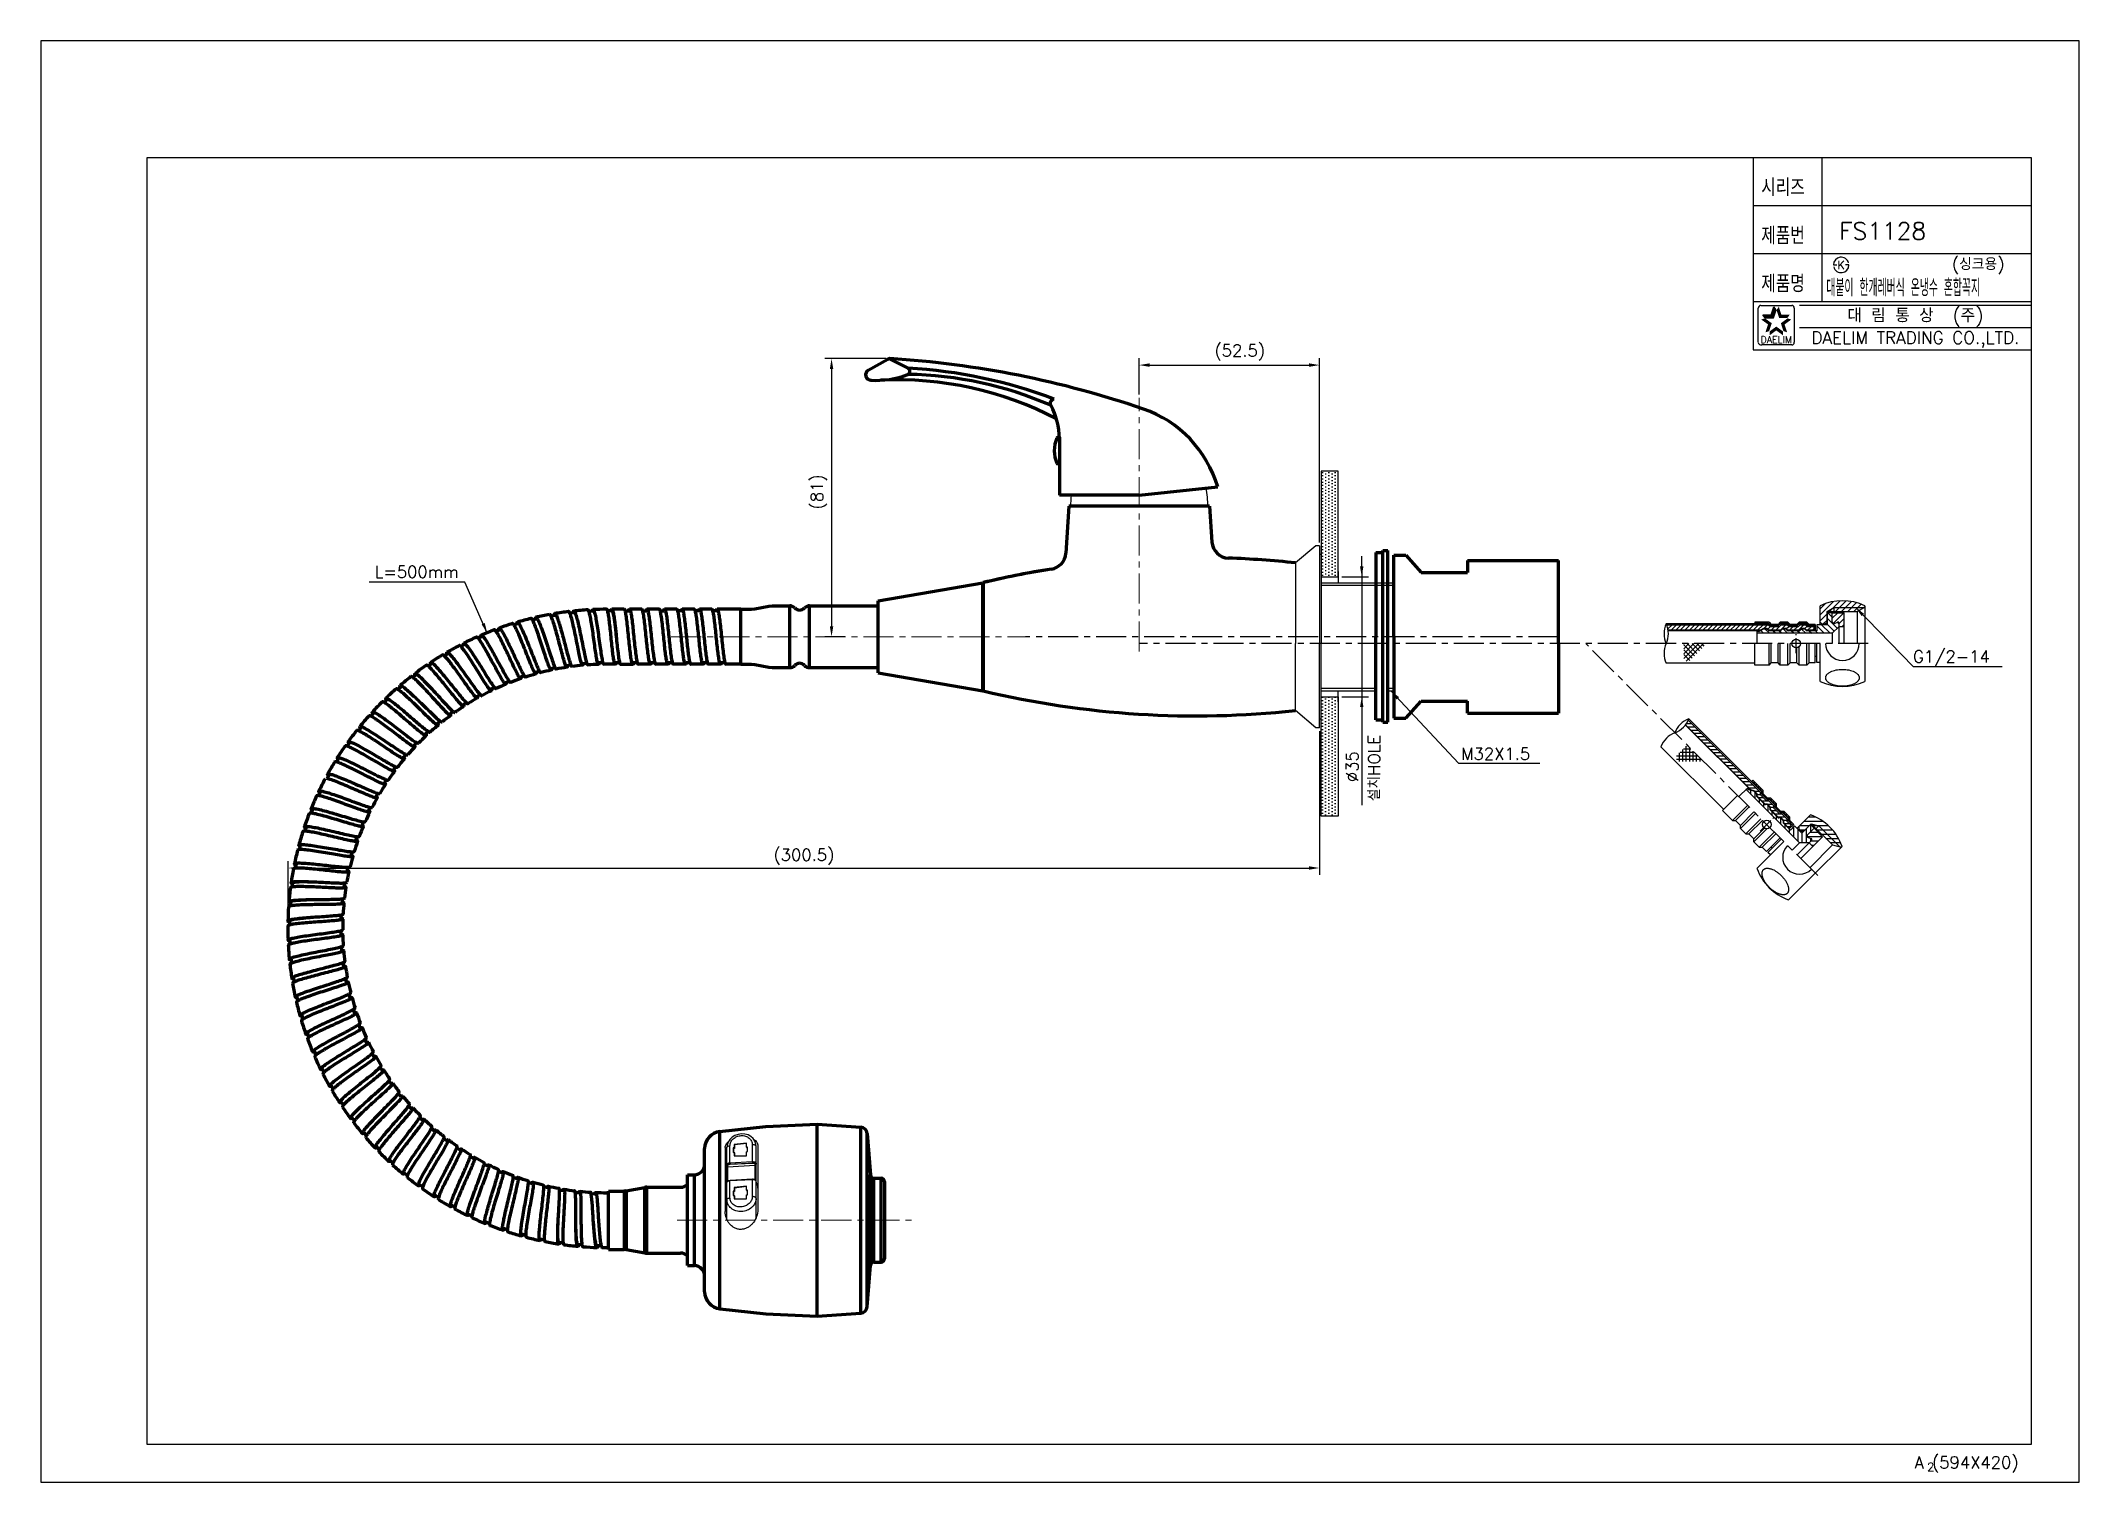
# Model space of a CAD drawing. Extents: x 36184 to 36778, y -1291 to -871.
import ezdxf
from ezdxf.enums import TextEntityAlignment as Align

# ---------------------------------------------------------------- set-up
doc = ezdxf.new("R2010")
doc.units = 0
doc.header["$LTSCALE"] = 7
doc.header["$MEASUREMENT"] = 0
doc.linetypes.add('CENTER', pattern=[2, 1.25, -0.25, 0.25, -0.25])
doc.linetypes.add('EB_DASHDOT', pattern=[39, 30, -3, 3, -3])
doc.layers.get('0').update_dxf_attribs({"color": 2, "linetype": 'CONTINUOUS'})
for name, color, linetype in [('02___PRT_ALL_AXES', 7, 'CONTINUOUS'), ('08_ALL_FEATURES', 7, 'CONTINUOUS'), ('CL', 1, 'CENTER'), ('D', 2, 'CONTINUOUS'), ('DIM', 2, 'CONTINUOUS'), ('DWG', 7, 'CONTINUOUS')]:
    doc.layers.add(name, color=color, linetype=linetype)
for name, color, linetype, lineweight in [('CAXA0', 7, 'CONTINUOUS', 70), ('CAXA0层', 7, 'CONTINUOUS', 70), ('CENTER', 1, 'EB_DASHDOT', 0), ('치수선', 7, 'CONTINUOUS', 25)]:
    doc.layers.add(name, color=color, linetype=linetype, lineweight=lineweight)
doc.styles.add('GHS', font='ROMANS.shx', dxfattribs={"bigfont": 'GHS.shx'})
doc.styles.add('ROMANS', font='romans', dxfattribs={"bigfont": 'GHS.shx'})
doc.dimstyles.new('STANDARD$7', dxfattribs={"dimscale": 0, "dimtxt": 3.5, "dimasz": 3, "dimexe": 2, "dimexo": 1, "dimgap": 1, "dimtad": 1, "dimdec": 4, "dimdsep": 46, "dimtxsty": 'GHS', "dimcen": 1, "dimclrd": 256, "dimclre": 256, "dimclrt": 256, "dimadec": 4, "dimazin": 2, "dimtfac": 1, "dimtdec": 4, "dimtmove": 0, "dimatfit": 0, "dimfxl": 0, "dimtolj": 1, "dimtzin": 0, "dimlwd": -1, "dimlwe": -1, "dimarcsym": 0})

msp = doc.modelspace()

# ---------------------------------------------------------------- texts
at = {"color": 7, "style": 'GHS'}
msp.add_text('FS1128', height=5, dxfattribs=at).set_placement((36720.59, -926.64), align=Align.MIDDLE)
at = {"style": 'GHS'}
msp.add_text('(싱크용)', height=3.5, dxfattribs=at).set_placement((36740.74, -938.03))
at = {"style": 'GHS', "width": 0.5}
msp.add_text('대붙이 한개레버식 온냉수 혼합꼭지', height=5, dxfattribs=at).set_placement((36704.15, -945.65))
at = {"layer": 'D', "style": 'GHS'}
msp.add_text('M32X1.5', height=3.5, dxfattribs=at).set_placement((36597.76, -1080.72))
at = {"layer": 'D', "char_height": 3.5, "style": 'GHS'}
for s, insert, attachment_point in [('\\A1;(52.5)', (36533.23, -962.04), 5), ('L=500mm', (36293.38, -1025.94), 5), ('G1/2-14', (36729.44, -1053.55), 7), ('\\A1;(300.5)', (36406.23, -1108.98), 5)]:
    msp.add_mtext(s, dxfattribs=dict(at, insert=insert, attachment_point=attachment_point))
at = {"layer": 'D', "char_height": 3.5, "attachment_point": 5, "rotation": 90, "style": 'GHS'}
for s, insert in [('\\A1;(81)', (36410.62, -1002.65)), ('\\A1;설치HOLE', (36572.4, -1083.09)), ('%%C35', (36566.03, -1082.73))]:
    msp.add_mtext(s, dxfattribs=dict(at, insert=insert))

# ---------------------------------------------------------------- blocks, each defined once
blk = doc.blocks.new('기본양식')
for p, q in [((-820.12, 442.54), (-820.12, 22.54)), ((-226.12, 442.54), (-820.12, 442.54)), ((-226.12, 22.54), (-226.12, 442.54)), ((-820.12, 22.54), (-226.12, 22.54))]:
    blk.add_line(p, q)
at = {"color": 4}
for p, q in [((-789.12, 33.54), (-789.12, 408.54)), ((-789.12, 408.54), (-240.12, 408.54)), ((-240.12, 408.54), (-240.12, 33.54)), ((-240.12, 33.54), (-789.12, 33.54))]:
    blk.add_line(p, q, dxfattribs=at)
at = {"color": 7}
for p, q in [((-321.12, 408.54), (-321.12, 352.54)), ((-301.12, 408.54), (-301.12, 366.54)), ((-321.12, 394.54), (-240.12, 394.54)), ((-321.12, 380.54), (-240.12, 380.54)), ((-321.12, 366.54), (-240.12, 366.54)), ((-321.12, 352.54), (-240.12, 352.54))]:
    blk.add_line(p, q, dxfattribs=at)
at = {"color": 2, "linetype": 'Continuous'}
for p, q in [((-319.64, 354.68), (-319.64, 364.68)), ((-318.89, 365.43), (-309.89, 365.43)), ((-309.14, 364.68), (-309.14, 354.68)), ((-307.62, 365.54), (-240.12, 365.54)), ((-307.62, 359.04), (-240.12, 359.04)), ((-309.89, 353.93), (-318.64, 353.93))]:
    blk.add_line(p, q, dxfattribs=at)
at = {"color": 2}
for p, q in [((-317.64, 361.81), (-318.31, 362.73)), ((-318.31, 362.73), (-315.88, 362.73)), ((-315.88, 362.73), (-315.13, 365.03)), ((-315.22, 361.81), (-314.47, 364.12)), ((-314.47, 364.12), (-315.13, 365.03)), ((-317.64, 361.81), (-315.22, 361.81))]:
    blk.add_line(p, q, dxfattribs=at)
at = {"color": 2, "linetype": 'Continuous'}
for centre, radius, start, end in [((-318.89, 364.68), 0.75, 90, 180), ((-309.89, 364.68), 0.75, 0, 90), ((-318.77, 354.8), 0.884, 188.1301, 278.1301), ((-309.89, 354.68), 0.75, 270, 0)]:
    blk.add_arc(centre, radius, start, end, dxfattribs=at)
at = {"color": 2}
for points in [[(-318.31, 362.73), (-317.64, 361.81), (-315.88, 362.73), (-315.22, 361.81)], [(-315.88, 362.73), (-315.22, 361.81), (-315.13, 365.03), (-314.47, 364.12)], [(-313.65, 365.03), (-314.32, 364.12), (-312.9, 362.73), (-313.57, 361.81)], [(-312.9, 362.73), (-313.57, 361.81), (-310.48, 362.73), (-311.14, 361.81)], [(-316.8, 359.9), (-315.72, 360.25), (-318.76, 361.32), (-317.69, 361.67)], [(-317.55, 357.59), (-316.47, 357.94), (-316.8, 359.9), (-315.72, 360.25)], [(-314.39, 358.15), (-314.39, 359.28), (-316.35, 356.72), (-316.35, 357.85)], [(-312.43, 356.72), (-312.43, 357.85), (-314.39, 358.15), (-314.39, 359.28)], [(-310.02, 361.32), (-311.1, 361.67), (-311.98, 359.9), (-313.06, 360.25)], [(-311.98, 359.9), (-313.06, 360.25), (-311.24, 357.59), (-312.31, 357.94)]]:
    blk.add_solid(points, dxfattribs=at)
at = {"layer": 'DIM'}
for p, q in [((-297.74, 377.23), (-297.24, 377.23)), ((-297.24, 377.23), (-296.74, 377.23)), ((-293.74, 377.23), (-294.24, 377.23)), ((-293.24, 377.23), (-293.74, 377.23))]:
    blk.add_line(p, q, dxfattribs=at)
for start, end in [(15, 180), (195, 0)]:
    blk.add_arc((-295.49, 377.23), 2.25, start, end, dxfattribs=at)
at = {"color": 7, "linetype": 'Continuous'}
for s, height, style, p in [('대 림 통 상  (주)', 4, 'GHS', (-273.86, 362.24)), ('DAELIM TRADING CO.,LTD.', 3.6, 'ROMANS', (-273.86, 355.47))]:
    blk.add_text(s, height=height, dxfattribs=dict(at, style=style)).set_placement(p, align=Align.MIDDLE)
at = {"color": 2, "linetype": 'Continuous', "style": 'ROMANS'}
blk.add_text('DAELIM', height=2, dxfattribs=at).set_placement((-314.39, 354.48), align=Align.CENTER)
at = {"color": 7, "style": 'GHS'}
for s, height, p in [('A (594X420)', 3.5, (-274.11, 26.57)), ('2', 2.5, (-270.45, 25.74))]:
    blk.add_text(s, height=height, dxfattribs=at).set_placement(p)
at = {"layer": 'DIM', "style": 'GHS', "width": 0.8}
for s, p in [('시리즈', (-318.78, 397.27)), ('제품번', (-318.78, 383.27)), ('제품명', (-318.78, 369.27))]:
    blk.add_text(s, height=5, dxfattribs=at).set_placement(p)
at = {"layer": 'DIM', "style": 'GHS'}
blk.add_text('K', height=2.39, dxfattribs=at).set_placement((-295.49, 377.23), align=Align.MIDDLE)

# ---------------------------------------------------------------- hatches: boundary and pattern name
at = {"layer": 'D'}
h = msp.add_hatch(dxfattribs=at)
h.set_pattern_fill('DOTS', color=256, scale=15, angle=90, style=0)
h.set_pattern_definition([(270, (34810.7604, 10011.6267), (-0.9375, -0.46875), [0, -0.9375])])
h.paths.add_polyline_path([(36556.94, -996.66), (36556.94, -1027.36), (36561.94, -1027.36), (36561.94, -996.66)])
h = msp.add_hatch(dxfattribs=at)
h.set_pattern_fill('ANSI31', color=3, scale=10, style=0)
h.set_pattern_definition([(45, (34105.8753, 349.6005), (-0.8838835, 0.8838835), [])])
edge = h.paths.add_edge_path()
edge.add_line((36702.45, -1035.8), (36702.36, -1035.84))
edge.add_line((36702.36, -1035.84), (36702.36, -1040.61))
edge.add_line((36702.36, -1040.61), (36702.86, -1041.11))
edge.add_line((36702.86, -1041.11), (36703.86, -1041.11))
edge.add_line((36703.86, -1041.11), (36704.36, -1040.61))
edge.add_line((36704.36, -1040.61), (36704.36, -1037.51))
edge.add_line((36704.36, -1037.51), (36706.36, -1036.38))
edge.add_line((36706.36, -1036.38), (36715.06, -1036.38))
edge.add_line((36715.06, -1036.38), (36715.36, -1036.21))
edge.add_line((36715.36, -1036.21), (36715.36, -1035.84))
edge.add_arc((36708.86, -1049.37), 15.01, 64.33774, 115.29507)
h.paths.add_polyline_path([(36713.11, -1037.51), (36715.06, -1036.38), (36706.36, -1036.38), (36706.36, -1037.51)], flags=17)
h.paths.add_polyline_path([(36704.36, -1037.51), (36706.36, -1037.51), (36706.36, -1036.38)], flags=17)
h = msp.add_hatch(dxfattribs=at)
h.set_pattern_fill('ANSI31', color=256, scale=5, angle=90, style=0)
h.set_pattern_definition([(135, (34105.8753, 349.6005), (-0.44194174, -0.44194174), [])])
h.paths.add_polyline_path([(36696.24, -1040.61), (36698.48, -1040.61), (36699.13, -1041.26), (36700.86, -1041.26), (36700.86, -1043.11), (36700.51, -1043.11), (36700.51, -1041.61), (36698.98, -1041.61), (36698.33, -1040.96), (36696.39, -1040.96), (36695.74, -1041.61), (36693.48, -1041.61), (36692.83, -1040.96), (36690.89, -1040.96), (36690.24, -1041.61), (36687.98, -1041.61), (36687.33, -1040.96), (36683.36, -1040.96), (36683.36, -1040.61), (36687.48, -1040.61), (36688.13, -1041.26), (36690.09, -1041.26), (36690.74, -1040.61), (36692.98, -1040.61), (36693.63, -1041.26), (36695.59, -1041.26)])
h = msp.add_hatch(dxfattribs=at)
h.set_pattern_fill('DOTS', color=256, scale=15, angle=90, style=0)
h.set_pattern_definition([(90, (34810.7604, -12110.4726), (-0.9375, 0.46875), [0, -0.9375])])
h.paths.add_polyline_path([(36556.94, -1097.13), (36556.94, -1062.36), (36561.94, -1062.36), (36561.94, -1097.13)])
h = msp.add_hatch(dxfattribs=at)
h.set_pattern_fill('ANSI31', color=256, scale=5, angle=45, style=0)
h.set_pattern_definition([(90, (35843.20124, 1718.89174), (-0.625, 2e-16), [])])
h.paths.add_polyline_path([(36691.84, -1095.8), (36693.42, -1097.38), (36693.42, -1098.3), (36694.65, -1099.53), (36693.34, -1100.83), (36693.09, -1100.59), (36694.15, -1099.53), (36693.07, -1098.44), (36693.07, -1097.53), (36691.7, -1096.15), (36690.78, -1096.15), (36689.18, -1094.56), (36689.18, -1093.64), (36687.81, -1092.26), (36686.89, -1092.26), (36685.29, -1090.67), (36685.29, -1089.75), (36682.49, -1086.94), (36682.73, -1086.69), (36685.64, -1089.6), (36685.64, -1090.52), (36687.03, -1091.91), (36687.95, -1091.91), (36689.53, -1093.49), (36689.53, -1094.41), (36690.92, -1095.8)])
h = msp.add_hatch(dxfattribs=at)
h.set_pattern_fill('ANSI31', color=3, scale=10, angle=-45, style=0)
h.set_pattern_definition([(360, (35843.2012, 1718.8917), (3e-16, 1.25), [])])
edge = h.paths.add_edge_path()
edge.add_line((36699.63, -1096.79), (36699.54, -1096.75))
edge.add_line((36699.54, -1096.75), (36696.17, -1100.13))
edge.add_line((36696.17, -1100.13), (36696.17, -1100.83))
edge.add_line((36696.17, -1100.83), (36696.87, -1101.54))
edge.add_line((36696.87, -1101.54), (36697.58, -1101.54))
edge.add_line((36697.58, -1101.54), (36699.77, -1099.35))
edge.add_line((36699.77, -1099.35), (36701.99, -1099.97))
edge.add_line((36701.99, -1099.97), (36708.14, -1106.12))
edge.add_line((36708.14, -1106.12), (36708.47, -1106.21))
edge.add_line((36708.47, -1106.21), (36708.73, -1105.95))
edge.add_arc((36694.57, -1110.92), 15.01, 19.33774, 70.29507)
h.paths.add_polyline_path([(36705.96, -1105.53), (36708.14, -1106.12), (36701.99, -1099.97), (36701.19, -1100.76)], flags=17)
h.paths.add_polyline_path([(36699.77, -1099.35), (36701.19, -1100.76), (36701.99, -1099.97)], flags=17)
at = {"layer": 'DIM'}
h = msp.add_hatch(dxfattribs=at)
h.set_pattern_fill('ANSI31', color=256, scale=10, angle=90)
h.set_pattern_definition([(135, (34803.5252, -487.4018), (-0.8838835, -0.8838835), [])])
edge = h.paths.add_edge_path()
edge.add_arc((36696.99, -1042.91), 0.3, 90, 135)
edge.add_line((36696.77, -1042.7), (36696.36, -1043.11))
edge.add_line((36696.36, -1043.11), (36692.86, -1043.11))
edge.add_line((36692.86, -1043.11), (36692.36, -1042.61))
edge.add_line((36692.36, -1042.61), (36691.36, -1042.61))
edge.add_line((36691.36, -1042.61), (36690.86, -1043.11))
edge.add_line((36690.86, -1043.11), (36687.36, -1043.11))
edge.add_line((36687.36, -1043.11), (36686.86, -1042.61))
edge.add_line((36686.86, -1042.61), (36685.86, -1042.61))
edge.add_line((36685.86, -1042.61), (36684.56, -1043.36))
edge.add_line((36684.56, -1043.36), (36683.86, -1043.36))
edge.add_line((36683.86, -1043.36), (36683.86, -1043.86))
edge.add_line((36683.86, -1043.86), (36705.86, -1043.86))
edge.add_line((36705.86, -1043.86), (36707.86, -1041.86))
edge.add_line((36707.86, -1041.86), (36707.86, -1040.84))
edge.add_arc((36707.56, -1040.84), 0.3, 0, 116.56505)
edge.add_line((36707.43, -1040.58), (36706.58, -1041))
edge.add_arc((36706.36, -1040.55), 0.5, 180, 296.56505, ccw=False)
edge.add_line((36705.86, -1040.55), (36705.86, -1037.86))
edge.add_line((36705.86, -1037.86), (36704.36, -1037.86))
edge.add_line((36704.36, -1037.86), (36704.36, -1041.36))
edge.add_line((36704.36, -1041.36), (36701.36, -1041.36))
edge.add_line((36701.36, -1041.36), (36701.36, -1043.11))
edge.add_line((36701.36, -1043.11), (36698.36, -1043.11))
edge.add_line((36698.36, -1043.11), (36697.86, -1042.61))
edge.add_line((36697.86, -1042.61), (36696.99, -1042.61))
h = msp.add_hatch(dxfattribs=at)
h.set_pattern_fill('ANSI31', color=256, scale=10)
h.set_pattern_definition([(45, (34802.5252, -487.4018), (-0.8838835, 0.8838835), [])])
h.paths.add_polyline_path([(36707.86, -1040.84), (36707.86, -1041.86), (36709.36, -1041.86), (36709.36, -1037.86), (36705.86, -1037.86), (36705.86, -1040.55, 0.557537), (36706.58, -1041), (36707.43, -1040.58, -0.557537)])
h = msp.add_hatch(dxfattribs=at)
h.set_pattern_fill('ANSI31', color=256, scale=7.5, style=0)
h.set_pattern_definition([(45, (34105.8753, 349.6005), (-0.6629126, 0.6629126), [])])
h.paths.add_polyline_path([(36692.41, -1042.49), (36692.91, -1042.99), (36696.31, -1042.99), (36696.81, -1042.49), (36697.91, -1042.49), (36698.41, -1042.99), (36700.51, -1042.99), (36700.51, -1042.01), (36698.82, -1042.01), (36698.32, -1041.51), (36696.41, -1041.51), (36695.91, -1042.01), (36693.32, -1042.01), (36692.82, -1041.51), (36690.91, -1041.51), (36690.41, -1042.01), (36687.82, -1042.01), (36687.32, -1041.51), (36678.41, -1041.51), (36678.41, -1042.99), (36684.96, -1042.99), (36685.83, -1042.49), (36686.91, -1042.49), (36687.41, -1042.99), (36690.81, -1042.99), (36691.31, -1042.49)])
h = msp.add_hatch(dxfattribs=at)
h.set_pattern_fill('ANSI31', color=256, scale=7.5, angle=-45, style=0)
h.set_pattern_definition([(360, (35843.2012, 1718.8917), (3e-16, 0.9375), [])])
h.paths.add_polyline_path([(36687.8, -1094.42), (36687.8, -1095.13), (36690.21, -1097.53), (36690.91, -1097.53), (36691.69, -1098.31), (36691.69, -1099.02), (36693.18, -1100.5), (36693.87, -1099.81), (36692.67, -1098.61), (36692.67, -1097.9), (36691.32, -1096.55), (36690.61, -1096.55), (36688.78, -1094.72), (36688.78, -1094.01), (36687.43, -1092.66), (36686.72, -1092.66), (36684.89, -1090.83), (36684.89, -1090.13), (36678.6, -1083.83), (36677.55, -1084.87), (36682.18, -1089.51), (36683.15, -1089.77), (36683.91, -1090.53), (36683.91, -1091.24), (36686.32, -1093.64), (36687.02, -1093.64)])
h = msp.add_hatch(dxfattribs=at)
h.set_pattern_fill('ANSI31', color=256, scale=10, angle=45)
h.set_pattern_definition([(90, (35744.6642, 633.7288), (-1.25, 3e-16), [])])
edge = h.paths.add_edge_path()
edge.add_arc((36690.74, -1097.95), 0.3, 45, 90)
edge.add_line((36690.74, -1097.65), (36690.16, -1097.65))
edge.add_line((36690.16, -1097.65), (36687.68, -1095.18))
edge.add_line((36687.68, -1095.18), (36687.68, -1094.47))
edge.add_line((36687.68, -1094.47), (36686.98, -1093.76))
edge.add_line((36686.98, -1093.76), (36686.27, -1093.76))
edge.add_line((36686.27, -1093.76), (36683.79, -1091.29))
edge.add_line((36683.79, -1091.29), (36683.79, -1090.58))
edge.add_line((36683.79, -1090.58), (36683.09, -1089.87))
edge.add_line((36683.09, -1089.87), (36681.64, -1089.49))
edge.add_line((36681.64, -1089.49), (36681.14, -1088.99))
edge.add_line((36681.14, -1088.99), (36680.79, -1089.34))
edge.add_line((36680.79, -1089.34), (36696.34, -1104.9))
edge.add_line((36696.34, -1104.9), (36699.17, -1104.9))
edge.add_line((36699.17, -1104.9), (36699.89, -1104.18))
edge.add_arc((36699.68, -1103.97), 0.3, -45, 71.56505)
edge.add_line((36699.77, -1103.69), (36698.88, -1103.39))
edge.add_arc((36699.04, -1102.91), 0.5, 135, 251.56505, ccw=False)
edge.add_line((36698.68, -1102.56), (36700.59, -1100.66))
edge.add_line((36700.59, -1100.66), (36699.53, -1099.6))
edge.add_line((36699.53, -1099.6), (36697.05, -1102.07))
edge.add_line((36697.05, -1102.07), (36694.93, -1099.95))
edge.add_line((36694.93, -1099.95), (36693.69, -1101.19))
edge.add_line((36693.69, -1101.19), (36691.57, -1099.07))
edge.add_line((36691.57, -1099.07), (36691.57, -1098.36))
edge.add_line((36691.57, -1098.36), (36690.95, -1097.74))
h = msp.add_hatch(dxfattribs=at)
h.set_pattern_fill('ANSI31', color=256, scale=10, angle=-45)
h.set_pattern_definition([(360, (35743.9571, 634.4359), (3e-16, 1.25), [])])
h.paths.add_polyline_path([(36699.89, -1104.18), (36699.17, -1104.9), (36700.23, -1105.96), (36703.06, -1103.13), (36700.59, -1100.66), (36698.68, -1102.56, 0.557537), (36698.88, -1103.39), (36699.77, -1103.69, -0.557537)])

# ---------------------------------------------------------------- linework, layer by layer
at = {"color": 7, "linetype": 'Continuous'}
for p, q in [((36556.94, -1020.86), (36556.44, -1020.86)), ((36556.94, -1020.86), (36556.94, -1046.86)), ((36702.36, -1041.36), (36702.36, -1035.84)), ((36704.36, -1037.51), (36713.11, -1037.51)), ((36704.36, -1041.36), (36704.36, -1037.51)), ((36702.36, -1040.61), (36702.86, -1041.11)), ((36702.86, -1041.11), (36703.86, -1041.11)), ((36702.86, -1041.36), (36702.86, -1041.11)), ((36703.86, -1041.11), (36704.36, -1040.61)), ((36556.94, -1068.86), (36556.94, -1046.86)), ((36702.36, -1057.88), (36702.36, -1046.86)), ((36556.94, -1068.86), (36556.44, -1068.86)), ((36695.64, -1100.66), (36699.54, -1096.75)), ((36683.96, -1112.34), (36691.75, -1104.55)), ((36695.99, -1101.01), (36696.17, -1100.83)), ((36696.17, -1100.13), (36696.17, -1100.83)), ((36696.17, -1100.83), (36696.87, -1101.54)), ((36696.87, -1101.54), (36697.58, -1101.54)), ((36697.05, -1102.07), (36699.77, -1099.35)), ((36699.77, -1099.35), (36705.96, -1105.53))]:
    msp.add_line(p, q, dxfattribs=at)
at = {"linetype": 'Continuous', "lineweight": 0}
for p, q in [((36458.44, -1031.86), (36458.34, -1031.92)), ((36458.44, -1031.86), (36458.34, -1031.92)), ((36458.44, -1057.86), (36458.34, -1057.8)), ((36458.44, -1057.86), (36458.34, -1057.8))]:
    msp.add_line(p, q, dxfattribs=at)
at = {"color": 2}
for p, q in [((36662.6, -1049.81), (36665.55, -1046.86)), ((36662.6, -1051.23), (36666.97, -1046.86)), ((36662.6, -1048.4), (36664.14, -1046.86)), ((36662.6, -1046.99), (36662.72, -1046.86)), ((36665.76, -1050.4), (36662.6, -1047.24)), ((36665.05, -1051.11), (36662.6, -1048.65)), ((36664.35, -1051.82), (36662.6, -1050.07)), ((36663.3, -1051.94), (36668.38, -1046.86)), ((36666.47, -1049.7), (36663.63, -1046.86)), ((36667.18, -1048.99), (36665.05, -1046.86)), ((36667.88, -1048.28), (36666.46, -1046.86)), ((36668.59, -1047.57), (36667.87, -1046.86)), ((36669.3, -1046.87), (36669.29, -1046.86)), ((36660.54, -1079.52), (36666.72, -1079.52)), ((36660.54, -1080.52), (36667.72, -1080.52)), ((36661.36, -1081.17), (36661.36, -1078.7)), ((36661.54, -1078.52), (36665.72, -1078.52)), ((36662.36, -1081.17), (36662.36, -1077.7)), ((36662.54, -1077.52), (36664.72, -1077.52)), ((36663.36, -1081.17), (36663.36, -1076.7)), ((36663.54, -1076.52), (36663.72, -1076.52)), ((36664.36, -1081.17), (36664.36, -1077.16)), ((36665.36, -1081.17), (36665.36, -1078.16)), ((36666.36, -1081.17), (36666.36, -1079.16)), ((36667.36, -1081.17), (36667.36, -1080.16)), ((36668.36, -1081.17), (36668.36, -1081.16))]:
    msp.add_line(p, q, dxfattribs=at)
for p, q in [((36383.3, -1193.72), (36383.3, -1212.34)), ((36383.87, -1192.98), (36383.8, -1193.67)), ((36383.8, -1214.64), (36383.8, -1193.67)), ((36384.15, -1192.14), (36383.87, -1192.98)), ((36384.64, -1191.36), (36384.15, -1192.14)), ((36385.31, -1190.7), (36384.64, -1191.36)), ((36384.69, -1198.14), (36384.69, -1193.18)), ((36386.13, -1190.19), (36385.31, -1190.7)), ((36385.94, -1193.79), (36385.65, -1193.8)), ((36385.65, -1193.8), (36385.65, -1195.1)), ((36385.65, -1193.8), (36385.68, -1193.95)), ((36385.98, -1193.94), (36385.68, -1193.95)), ((36389.52, -1192.38), (36385.94, -1192.79)), ((36385.94, -1192.79), (36385.94, -1193.79)), ((36385.94, -1192.79), (36385.98, -1192.94)), ((36385.94, -1193.79), (36385.98, -1193.94)), ((36389.52, -1192.54), (36385.98, -1192.94)), ((36385.98, -1192.94), (36385.98, -1193.94)), ((36387.06, -1189.85), (36386.13, -1190.19)), ((36388.03, -1189.71), (36387.06, -1189.85)), ((36389.01, -1189.77), (36388.03, -1189.71)), ((36389.94, -1190.04), (36389.01, -1189.77)), ((36389.52, -1193.6), (36389.52, -1192.38)), ((36389.82, -1193.58), (36389.52, -1193.6)), ((36389.52, -1193.6), (36389.56, -1193.75)), ((36389.82, -1193.73), (36389.56, -1193.75)), ((36389.82, -1194.88), (36389.82, -1193.58)), ((36390.77, -1190.49), (36389.94, -1190.04)), ((36391.44, -1191.1), (36390.77, -1190.49)), ((36391.19, -1192.87), (36391.19, -1197.79)), ((36391.94, -1191.84), (36391.44, -1191.1)), ((36392.22, -1192.67), (36391.94, -1191.84)), ((36392.3, -1193.37), (36392.22, -1192.67)), ((36392.3, -1214.13), (36392.3, -1193.37)), ((36392.8, -1193.16), (36392.8, -1211.78)), ((36391.97, -1198.95), (36384.07, -1199.37)), ((36384.07, -1203.27), (36384.07, -1199.37)), ((36391.73, -1198.28), (36384.26, -1198.68)), ((36384.69, -1198.14), (36391.19, -1197.79)), ((36384.72, -1198.55), (36391.22, -1198.2)), ((36385.65, -1195.1), (36385.94, -1195.09)), ((36385.68, -1193.95), (36385.68, -1195.1)), ((36385.94, -1195.09), (36385.94, -1196.08)), ((36385.94, -1195.09), (36385.98, -1195.24)), ((36385.94, -1196.08), (36389.52, -1196.11)), ((36385.98, -1195.24), (36385.98, -1196.08)), ((36389.52, -1194.9), (36389.82, -1194.88)), ((36389.52, -1196.11), (36389.52, -1194.9)), ((36391.97, -1198.95), (36391.97, -1202.85)), ((36383.92, -1203.58), (36383.91, -1203.58)), ((36383.93, -1203.56), (36383.92, -1203.58)), ((36383.95, -1203.55), (36383.93, -1203.56)), ((36383.98, -1203.52), (36383.95, -1203.55)), ((36384.01, -1203.5), (36383.98, -1203.52)), ((36384.05, -1203.48), (36384.01, -1203.5)), ((36384.09, -1203.45), (36384.05, -1203.48)), ((36384.07, -1203.27), (36391.97, -1202.85)), ((36384.1, -1203.44), (36384.09, -1203.45)), ((36391.19, -1203.08), (36384.69, -1203.42)), ((36384.69, -1208.39), (36384.69, -1203.42)), ((36391.21, -1202.93), (36384.71, -1203.27)), ((36389.52, -1204.94), (36385.94, -1205.35)), ((36385.94, -1205.35), (36385.94, -1206.35)), ((36385.94, -1205.35), (36385.98, -1205.5)), ((36389.52, -1205.09), (36385.98, -1205.5)), ((36385.98, -1205.5), (36385.98, -1206.49)), ((36389.52, -1206.15), (36389.52, -1204.94)), ((36391.19, -1203.08), (36391.19, -1208)), ((36391.86, -1203.03), (36391.84, -1203.02)), ((36391.93, -1203.06), (36391.86, -1203.03)), ((36391.99, -1203.08), (36391.93, -1203.06)), ((36392.02, -1203.1), (36391.99, -1203.08)), ((36392.04, -1203.1), (36392.02, -1203.1)), ((36392.03, -1203.1), (36392.04, -1203.1)), ((36385.94, -1206.35), (36385.65, -1206.36)), ((36385.65, -1206.36), (36385.65, -1207.66)), ((36385.65, -1206.36), (36385.68, -1206.51)), ((36385.65, -1207.66), (36385.94, -1207.64)), ((36385.98, -1206.49), (36385.68, -1206.51)), ((36385.68, -1206.51), (36385.68, -1207.66)), ((36385.94, -1206.35), (36385.98, -1206.49)), ((36385.94, -1207.64), (36385.94, -1208.64)), ((36385.94, -1207.64), (36385.98, -1207.79)), ((36385.94, -1208.64), (36389.52, -1208.67)), ((36385.98, -1207.79), (36385.98, -1208.64)), ((36389.82, -1206.14), (36389.52, -1206.15)), ((36389.52, -1206.15), (36389.56, -1206.3)), ((36389.52, -1207.45), (36389.82, -1207.44)), ((36389.52, -1208.67), (36389.52, -1207.45)), ((36389.82, -1206.29), (36389.56, -1206.3)), ((36389.82, -1207.44), (36389.82, -1206.14))]:
    msp.add_line(p, q)
at = {"color": 7, "linetype": 'Continuous'}
for centre, start, end in [((36708.86, -1049.36), 64.32071, 115.67929), ((36708.86, -1044.36), 244.32071, 295.67929), ((36694.58, -1110.91), 19.32071, 70.67929), ((36698.11, -1107.37), 199.32071, 250.67929)]:
    msp.add_arc(centre, 15, start, end, dxfattribs=at)
at = {"color": 2, "linetype": 'Continuous'}
for centre, radius, start, end in [((36663.64, -1044.01), 6.77, 154.67098, 204.89297), ((36651.36, -1043.96), 6.78, 334.70702, 24.85692), ((36663.64, -1049.71), 6.77, 155.10703, 205.32902), ((36666.39, -1075.15), 6.77, 109.67098, 159.89297), ((36657.74, -1066.44), 6.78, 289.70702, 339.85692), ((36662.35, -1079.19), 6.77, 110.10703, 160.32902)]:
    msp.add_arc(centre, radius, start, end, dxfattribs=at)
for centre, radius, start, end in [((36387.17, -1205.66), 3.9, 150.3956, 151.45378), ((36384.62, -1204.65), 1.2, 109.73959, 113.26396), ((36391.37, -1204.63), 1.55, 73.51049, 77.75844), ((36391.16, -1205.08), 2.04, 66.29808, 68.41117), ((36392, -1203.39), 0.312, 83.17568, 94.15659)]:
    msp.add_arc(centre, radius, start, end)
for points, knots in [([(36383.3, -1193.72), (36383.3, -1193.55), (36383.34, -1193.22), (36383.6, -1192.57), (36383.97, -1192.16), (36384.26, -1191.94)], [0, 0, 0, 0, 0.488695, 0.987366, 2.087391, 2.087391, 2.087391, 2.087391]), ([(36383.8, -1193.67), (36383.8, -1193.64), (36383.81, -1193.58), (36383.86, -1193.49), (36383.95, -1193.41), (36384.1, -1193.3), (36384.35, -1193.21), (36384.57, -1193.18), (36384.69, -1193.18)], [0, 0, 0, 0, 0.09237, 0.193463, 0.308616, 0.440093, 0.749237, 1.101916, 1.101916, 1.101916, 1.101916]), ([(36384.69, -1193.18), (36384.69, -1192.99), (36384.73, -1192.61), (36384.99, -1191.88), (36385.62, -1191.06), (36386.69, -1190.41), (36387.94, -1190.14), (36389.19, -1190.29), (36390.11, -1190.77), (36390.66, -1191.32), (36390.96, -1191.8), (36391.15, -1192.32), (36391.19, -1192.69), (36391.19, -1192.87)], [0, 0, 0, 0, 0.557245, 1.127356, 2.312224, 3.558773, 4.830042, 6.077774, 7.266109, 7.838137, 8.396963, 8.948258, 9.498834, 9.498834, 9.498834, 9.498834]), ([(36392.3, -1193.37), (36392.3, -1193.33), (36392.28, -1193.26), (36392.21, -1193.16), (36392.1, -1193.07), (36391.9, -1192.96), (36391.59, -1192.88), (36391.33, -1192.87), (36391.19, -1192.87)], [0, 0, 0, 0, 0.106227, 0.22502, 0.363458, 0.52369, 0.898853, 1.313348, 1.313348, 1.313348, 1.313348]), ([(36391.62, -1191.33), (36391.79, -1191.43), (36392.12, -1191.66), (36392.5, -1192.1), (36392.74, -1192.61), (36392.8, -1192.98), (36392.8, -1193.16)], [0, 0, 0, 0, 0.6154, 1.183152, 1.729021, 2.284305, 2.284305, 2.284305, 2.284305]), ([(36383.8, -1198.75), (36383.8, -1198.66), (36383.83, -1198.49), (36383.96, -1198.36), (36384.03, -1198.32)], [0, 0, 0, 0, 0.2564285, 0.500979, 0.500979, 0.500979, 0.500979]), ([(36383.8, -1198.75), (36383.8, -1198.79), (36383.87, -1198.85), (36383.97, -1198.88), (36384.04, -1198.88), (36384.08, -1198.89)], [0, 0, 0, 0, 0.1267364, 0.2235639, 0.333685, 0.333685, 0.333685, 0.333685]), ([(36383.8, -1199.52), (36383.8, -1199.5), (36383.82, -1199.46), (36383.88, -1199.41), (36383.96, -1199.38), (36384.03, -1199.37), (36384.07, -1199.37)], [0, 0, 0, 0, 0.0572189, 0.1308359, 0.2237271, 0.3294408, 0.3294408, 0.3294408, 0.3294408]), ([(36384.03, -1198.32), (36384.12, -1198.27), (36384.34, -1198.18), (36384.57, -1198.15), (36384.69, -1198.14)], [0, 0, 0, 0, 0.321747, 0.6940868, 0.6940868, 0.6940868, 0.6940868]), ([(36384.03, -1198.32), (36384.03, -1198.36), (36384.05, -1198.5), (36384.16, -1198.63), (36384.26, -1198.68)], [0, 0, 0, 0, 0.1080268, 0.4359736, 0.4359736, 0.4359736, 0.4359736]), ([(36384.07, -1199.37), (36384.07, -1199.33), (36384.07, -1199.17), (36384.07, -1199.01), (36384.08, -1198.89)], [0, 0, 0, 0, 0.1165846, 0.4853092, 0.4853092, 0.4853092, 0.4853092]), ([(36384.08, -1198.89), (36384.08, -1198.86), (36384.09, -1198.81), (36384.15, -1198.73), (36384.21, -1198.69), (36384.26, -1198.68)], [0, 0, 0, 0, 0.0754252, 0.1459582, 0.2903446, 0.2903446, 0.2903446, 0.2903446]), ([(36384.26, -1198.68), (36384.32, -1198.64), (36384.47, -1198.58), (36384.64, -1198.56), (36384.72, -1198.55)], [0, 0, 0, 0, 0.2252233, 0.4858605, 0.4858605, 0.4858605, 0.4858605]), ([(36384.69, -1198.14), (36384.69, -1198.22), (36384.7, -1198.35), (36384.71, -1198.49), (36384.72, -1198.55)], [0, 0, 0, 0, 0.2275887, 0.4105422, 0.4105422, 0.4105422, 0.4105422]), ([(36391.19, -1197.79), (36391.19, -1197.87), (36391.2, -1198.01), (36391.21, -1198.14), (36391.22, -1198.2)], [0, 0, 0, 0, 0.2275887, 0.4105422, 0.4105422, 0.4105422, 0.4105422]), ([(36391.19, -1197.79), (36391.32, -1197.79), (36391.57, -1197.8), (36391.81, -1197.86), (36391.92, -1197.9)], [0, 0, 0, 0, 0.3840741, 0.7377414, 0.7377414, 0.7377414, 0.7377414]), ([(36391.22, -1198.2), (36391.31, -1198.2), (36391.49, -1198.21), (36391.65, -1198.25), (36391.73, -1198.28)], [0, 0, 0, 0, 0.2688515, 0.5164188, 0.5164188, 0.5164188, 0.5164188]), ([(36391.92, -1197.9), (36391.92, -1197.97), (36391.89, -1198.09), (36391.81, -1198.21), (36391.76, -1198.26), (36391.73, -1198.28)], [0, 0, 0, 0, 0.2248877, 0.337072, 0.4332663, 0.4332663, 0.4332663, 0.4332663]), ([(36391.73, -1198.28), (36391.8, -1198.29), (36391.91, -1198.34), (36391.97, -1198.47), (36391.98, -1198.54), (36391.97, -1198.58)], [0, 0, 0, 0, 0.2086543, 0.3118427, 0.4235655, 0.4235655, 0.4235655, 0.4235655]), ([(36391.92, -1197.9), (36391.98, -1197.92), (36392.09, -1197.98), (36392.22, -1198.12), (36392.29, -1198.3), (36392.3, -1198.43), (36392.3, -1198.5)], [0, 0, 0, 0, 0.1911045, 0.3717441, 0.5577878, 0.7628474, 0.7628474, 0.7628474, 0.7628474]), ([(36392.3, -1198.5), (36392.3, -1198.52), (36392.27, -1198.53), (36392.24, -1198.55), (36392.18, -1198.56), (36392.09, -1198.57), (36392.01, -1198.58), (36391.97, -1198.58)], [0, 0, 0, 0, 0.0388089, 0.0719505, 0.1141783, 0.2204466, 0.34214, 0.34214, 0.34214, 0.34214]), ([(36391.97, -1198.58), (36391.97, -1198.61), (36391.97, -1198.73), (36391.97, -1198.86), (36391.97, -1198.95)], [0, 0, 0, 0, 0.0951499, 0.3729897, 0.3729897, 0.3729897, 0.3729897]), ([(36392.3, -1199.1), (36392.3, -1199.08), (36392.27, -1199.03), (36392.19, -1198.98), (36392.09, -1198.95), (36392.01, -1198.95), (36391.97, -1198.95)], [0, 0, 0, 0, 0.066365, 0.1554978, 0.2680958, 0.3924627, 0.3924627, 0.3924627, 0.3924627]), ([(36383.75, -1203.8), (36383.6, -1204.06), (36383.38, -1204.64), (36383.3, -1205.25), (36383.3, -1205.55)], [0, 0, 0, 0, 0.919541, 1.825039, 1.825039, 1.825039, 1.825039]), ([(36383.8, -1203.42), (36383.8, -1203.39), (36383.82, -1203.35), (36383.88, -1203.31), (36383.91, -1203.3), (36383.93, -1203.29)], [0, 0, 0, 0, 0.0785926, 0.1300347, 0.1901273, 0.1901273, 0.1901273, 0.1901273]), ([(36383.8, -1203.82), (36383.8, -1203.77), (36383.82, -1203.66), (36383.89, -1203.59), (36383.94, -1203.56)], [0, 0, 0, 0, 0.1497446, 0.2995266, 0.2995266, 0.2995266, 0.2995266]), ([(36383.91, -1203.68), (36383.89, -1203.7), (36383.86, -1203.72), (36383.83, -1203.76), (36383.81, -1203.79), (36383.8, -1203.81), (36383.8, -1203.82)], [0, 0, 0, 0, 0.0679172, 0.1210863, 0.1583174, 0.1793611, 0.1793611, 0.1793611, 0.1793611]), ([(36384.03, -1203.6), (36384.01, -1203.61), (36383.98, -1203.63), (36383.94, -1203.66), (36383.91, -1203.68)], [0, 0, 0, 0, 0.0369565, 0.1369227, 0.1369227, 0.1369227, 0.1369227]), ([(36383.93, -1203.29), (36383.94, -1203.29), (36383.98, -1203.28), (36384.03, -1203.27), (36384.07, -1203.27)], [0, 0, 0, 0, 0.032964, 0.1386778, 0.1386778, 0.1386778, 0.1386778]), ([(36384.03, -1203.6), (36384.03, -1203.57), (36384.04, -1203.51), (36384.08, -1203.46), (36384.1, -1203.44)], [0, 0, 0, 0, 0.0989196, 0.1841351, 0.1841351, 0.1841351, 0.1841351]), ([(36384.14, -1203.54), (36384.13, -1203.55), (36384.09, -1203.57), (36384.05, -1203.59), (36384.03, -1203.6)], [0, 0, 0, 0, 0.0348252, 0.1339505, 0.1339505, 0.1339505, 0.1339505]), ([(36384.07, -1203.4), (36384.07, -1203.39), (36384.07, -1203.34), (36384.07, -1203.3), (36384.07, -1203.27)], [0, 0, 0, 0, 0.0287315, 0.1288251, 0.1288251, 0.1288251, 0.1288251]), ([(36384.07, -1203.47), (36384.07, -1203.46), (36384.07, -1203.44), (36384.07, -1203.41), (36384.07, -1203.4)], [0, 0, 0, 0, 0.01485416, 0.06985895, 0.06985895, 0.06985895, 0.06985895]), ([(36384.1, -1203.44), (36384.12, -1203.43), (36384.18, -1203.4), (36384.24, -1203.37), (36384.29, -1203.35)], [0, 0, 0, 0, 0.05027, 0.2068185, 0.2068185, 0.2068185, 0.2068185]), ([(36384.69, -1203.42), (36384.65, -1203.43), (36384.49, -1203.44), (36384.33, -1203.47), (36384.21, -1203.52)], [0, 0, 0, 0, 0.1275899, 0.4869736, 0.4869736, 0.4869736, 0.4869736]), ([(36384.29, -1203.35), (36384.3, -1203.35), (36384.37, -1203.33), (36384.44, -1203.31), (36384.49, -1203.3)], [0, 0, 0, 0, 0.0521037, 0.2126388, 0.2126388, 0.2126388, 0.2126388]), ([(36384.49, -1203.3), (36384.51, -1203.3), (36384.58, -1203.28), (36384.65, -1203.28), (36384.71, -1203.27)], [0, 0, 0, 0, 0.0531298, 0.2149125, 0.2149125, 0.2149125, 0.2149125]), ([(36384.69, -1203.42), (36384.69, -1203.4), (36384.69, -1203.37), (36384.69, -1203.32), (36384.7, -1203.29), (36384.7, -1203.27), (36384.71, -1203.27)], [0, 0, 0, 0, 0.0619636, 0.1098698, 0.1404197, 0.1528294, 0.1528294, 0.1528294, 0.1528294]), ([(36391.19, -1203.08), (36391.19, -1203.06), (36391.19, -1203.02), (36391.19, -1202.97), (36391.2, -1202.95), (36391.2, -1202.93), (36391.21, -1202.93)], [0, 0, 0, 0, 0.0619636, 0.1098698, 0.1404197, 0.1528294, 0.1528294, 0.1528294, 0.1528294]), ([(36391.7, -1203.12), (36391.66, -1203.11), (36391.49, -1203.08), (36391.32, -1203.07), (36391.19, -1203.08)], [0, 0, 0, 0, 0.1234176, 0.5074917, 0.5074917, 0.5074917, 0.5074917]), ([(36391.84, -1203.02), (36391.79, -1203), (36391.59, -1202.94), (36391.37, -1202.92), (36391.21, -1202.93)], [0, 0, 0, 0, 0.1540853, 0.644313, 0.644313, 0.644313, 0.644313]), ([(36391.92, -1203.18), (36391.91, -1203.18), (36391.87, -1203.17), (36391.84, -1203.15), (36391.81, -1203.14)], [0, 0, 0, 0, 0.0282519, 0.1158548, 0.1158548, 0.1158548, 0.1158548]), ([(36391.92, -1203.18), (36391.92, -1203.15), (36391.91, -1203.08), (36391.87, -1203.03), (36391.84, -1203.02)], [0, 0, 0, 0, 0.1063819, 0.1859369, 0.1859369, 0.1859369, 0.1859369]), ([(36391.97, -1203.09), (36391.96, -1203.1), (36391.96, -1203.1), (36391.96, -1203.1), (36391.96, -1203.1)], [0, 0, 0, 0, 0.00274421, 0.005825188, 0.005825188, 0.005825188, 0.005825188]), ([(36392.3, -1203), (36392.3, -1202.97), (36392.27, -1202.92), (36392.19, -1202.88), (36392.09, -1202.85), (36392.01, -1202.84), (36391.97, -1202.85)], [0, 0, 0, 0, 0.066365, 0.1554978, 0.2680958, 0.3924627, 0.3924627, 0.3924627, 0.3924627]), ([(36391.97, -1202.85), (36391.97, -1202.86), (36391.97, -1202.89), (36391.97, -1202.92), (36391.97, -1202.95)], [0, 0, 0, 0, 0.0271825, 0.1015668, 0.1015668, 0.1015668, 0.1015668]), ([(36391.97, -1202.95), (36391.97, -1202.96), (36391.97, -1203), (36391.97, -1203.05), (36391.97, -1203.08)], [0, 0, 0, 0, 0.0426002, 0.1287569, 0.1287569, 0.1287569, 0.1287569]), ([(36391.97, -1203.08), (36391.97, -1203.08), (36391.98, -1203.09), (36391.97, -1203.09), (36391.97, -1203.09)], [0, 0, 0, 0, 0.0124191, 0.02278581, 0.02278581, 0.02278581, 0.02278581]), ([(36392.3, -1203.36), (36392.3, -1203.37), (36392.3, -1203.37), (36392.29, -1203.37), (36392.29, -1203.37), (36392.27, -1203.36), (36392.25, -1203.35), (36392.22, -1203.33), (36392.18, -1203.31), (36392.1, -1203.26), (36392.03, -1203.23), (36391.99, -1203.21)], [0, 0, 0, 0, 0.0041061, 0.0075258, 0.0129008, 0.0211975, 0.0474023, 0.0863038, 0.1373224, 0.1995282, 0.3527404, 0.3527404, 0.3527404, 0.3527404]), ([(36392.3, -1203.36), (36392.3, -1203.3), (36392.24, -1203.15), (36392.1, -1203.09), (36392.03, -1203.08)], [0, 0, 0, 0, 0.2054969, 0.4162921, 0.4162921, 0.4162921, 0.4162921]), ([(36392.8, -1205.55), (36392.8, -1205.24), (36392.71, -1204.6), (36392.47, -1204.01), (36392.31, -1203.73)], [0, 0, 0, 0, 0.940445, 1.896469, 1.896469, 1.896469, 1.896469]), ([(36383.8, -1208.89), (36383.8, -1208.86), (36383.81, -1208.79), (36383.86, -1208.7), (36383.95, -1208.62), (36384.1, -1208.52), (36384.35, -1208.43), (36384.57, -1208.4), (36384.69, -1208.39)], [0, 0, 0, 0, 0.092386, 0.193486, 0.308648, 0.440142, 0.749352, 1.102131, 1.102131, 1.102131, 1.102131]), ([(36392.3, -1208.5), (36392.3, -1208.74), (36392.24, -1209.22), (36391.99, -1209.92), (36391.6, -1210.57), (36390.88, -1211.35), (36389.7, -1212.07), (36388.07, -1212.42), (36386.43, -1212.23), (36385.23, -1211.62), (36384.5, -1210.9), (36384.1, -1210.28), (36383.85, -1209.6), (36383.8, -1209.12), (36383.8, -1208.89)], [0, 0, 0, 0, 0.71969, 1.455102, 2.211762, 2.992054, 4.608378, 6.267692, 7.9051, 9.465664, 10.214477, 10.943373, 11.659636, 12.372484, 12.372484, 12.372484, 12.372484]), ([(36391.19, -1208), (36391.19, -1208.19), (36391.15, -1208.56), (36390.89, -1209.29), (36390.27, -1210.11), (36389.21, -1210.78), (36387.97, -1211.08), (36386.71, -1210.95), (36385.79, -1210.49), (36385.23, -1209.94), (36384.92, -1209.47), (36384.73, -1208.94), (36384.69, -1208.57), (36384.69, -1208.39)], [0, 0, 0, 0, 0.557232, 1.1272, 2.311055, 3.55597, 4.827264, 6.077383, 7.268235, 7.84098, 8.400083, 8.95141, 9.50198, 9.50198, 9.50198, 9.50198]), ([(36392.3, -1208.5), (36392.3, -1208.46), (36392.28, -1208.39), (36392.21, -1208.28), (36392.1, -1208.19), (36391.9, -1208.09), (36391.59, -1208), (36391.33, -1207.99), (36391.19, -1208)], [0, 0, 0, 0, 0.106242, 0.225036, 0.36348, 0.523731, 0.898972, 1.313583, 1.313583, 1.313583, 1.313583]), ([(36392.8, -1211.78), (36392.8, -1212.45), (36392.56, -1213.79), (36391.76, -1215.28), (36390.87, -1216.27), (36390.08, -1216.89), (36389.18, -1217.34), (36388.2, -1217.57), (36387.19, -1217.54), (36386.22, -1217.26), (36385.35, -1216.74), (36384.62, -1216.05), (36384.04, -1215.22), (36383.48, -1214.01), (36383.3, -1213), (36383.3, -1212.34)], [0, 0, 0, 0, 1.995956, 3.994223, 4.992577, 5.988279, 6.982794, 7.978003, 8.975375, 9.975164, 10.976598, 11.978847, 12.981333, 13.983479, 15.976832, 15.976832, 15.976832, 15.976832])]:
    msp.add_open_spline(points, degree=3, knots=knots)
msp.add_open_spline([(36383.94, -1203.56), (36383.98, -1203.53), (36384.03, -1203.52), (36384.08, -1203.52)], degree=3)
at = {"layer": '02___PRT_ALL_AXES', "color": 7, "linetype": 'Continuous', "lineweight": 0}
for p, q in [((36354.68, -1206.31), (36360.15, -1205.31)), ((36360.15, -1205.31), (36360.69, -1205.26)), ((36360.15, -1224.41), (36360.15, -1205.31)), ((36360.69, -1224.46), (36360.69, -1205.26)), ((36349.29, -1206.36), (36354.14, -1206.36)), ((36354.14, -1206.36), (36354.68, -1206.31)), ((36354.14, -1223.36), (36354.14, -1206.36)), ((36354.68, -1223.41), (36354.68, -1206.31)), ((36349.29, -1223.36), (36354.14, -1223.36)), ((36354.14, -1223.36), (36354.68, -1223.41)), ((36354.68, -1223.41), (36360.15, -1224.41)), ((36360.15, -1224.41), (36360.69, -1224.46))]:
    msp.add_line(p, q, dxfattribs=at)
for centre, start, end in [((36360.69, -1208.26), 90, 100.38886), ((36360.69, -1221.46), 259.61114, 270)]:
    msp.add_arc(centre, 3, start, end, dxfattribs=at)
at = {"layer": '08_ALL_FEATURES', "color": 7, "linetype": 'Continuous'}
for centre, start, end in [((36708.86, -1046.86), 180, 360), ((36696.34, -1109.14), 135, 315)]:
    msp.add_arc(centre, 4.9, start, end, dxfattribs=at)
for points in [[(36708.86, -1059.27), (36708.54, -1059.27), (36707.91, -1059.24), (36707, -1059.1), (36706.16, -1058.88), (36705.52, -1058.62), (36705.08, -1058.38), (36704.79, -1058.19), (36704.54, -1057.98), (36704.33, -1057.76), (36704.17, -1057.54), (36704.05, -1057.3), (36703.98, -1057.06), (36703.95, -1056.82), (36703.98, -1056.57), (36704.05, -1056.33), (36704.17, -1056.1), (36704.33, -1055.87), (36704.54, -1055.65), (36704.79, -1055.45), (36705.08, -1055.26), (36705.52, -1055.01), (36706.16, -1054.76), (36707, -1054.53), (36707.91, -1054.4), (36708.54, -1054.37), (36708.86, -1054.37)], [(36708.86, -1054.37), (36709.18, -1054.37), (36709.81, -1054.4), (36710.72, -1054.53), (36711.56, -1054.76), (36712.2, -1055.01), (36712.64, -1055.26), (36712.93, -1055.45), (36713.18, -1055.65), (36713.39, -1055.87), (36713.55, -1056.1), (36713.67, -1056.33), (36713.74, -1056.57), (36713.77, -1056.82), (36713.74, -1057.06), (36713.67, -1057.3), (36713.55, -1057.54), (36713.39, -1057.76), (36713.18, -1057.98), (36712.93, -1058.19), (36712.64, -1058.38), (36712.2, -1058.62), (36711.56, -1058.88), (36710.72, -1059.1), (36709.81, -1059.24), (36709.18, -1059.27), (36708.86, -1059.27)], [(36687.57, -1117.92), (36687.34, -1117.69), (36686.92, -1117.22), (36686.37, -1116.48), (36685.93, -1115.73), (36685.66, -1115.1), (36685.52, -1114.61), (36685.46, -1114.28), (36685.42, -1113.95), (36685.43, -1113.65), (36685.48, -1113.38), (36685.56, -1113.13), (36685.68, -1112.9), (36685.83, -1112.71), (36686.02, -1112.56), (36686.24, -1112.44), (36686.49, -1112.36), (36686.77, -1112.31), (36687.07, -1112.31), (36687.39, -1112.34), (36687.73, -1112.4), (36688.22, -1112.55), (36688.85, -1112.82), (36689.6, -1113.25), (36690.34, -1113.8), (36690.81, -1114.23), (36691.03, -1114.45)], [(36691.03, -1114.45), (36691.26, -1114.68), (36691.68, -1115.14), (36692.23, -1115.89), (36692.67, -1116.64), (36692.94, -1117.27), (36693.08, -1117.75), (36693.15, -1118.09), (36693.18, -1118.42), (36693.17, -1118.72), (36693.13, -1118.99), (36693.05, -1119.24), (36692.93, -1119.46), (36692.77, -1119.65), (36692.58, -1119.81), (36692.36, -1119.93), (36692.11, -1120.01), (36691.83, -1120.06), (36691.53, -1120.06), (36691.21, -1120.03), (36690.87, -1119.96), (36690.39, -1119.82), (36689.76, -1119.55), (36689, -1119.11), (36688.26, -1118.57), (36687.8, -1118.14), (36687.57, -1117.92)]]:
    msp.add_open_spline(points, degree=3, knots=[0, 0, 0, 0, 0.080704, 0.159092, 0.233029, 0.300701, 0.331795, 0.360921, 0.388061, 0.413284, 0.436751, 0.458743, 0.479657, 0.5, 0.520343, 0.541257, 0.563249, 0.586716, 0.611939, 0.639079, 0.668205, 0.699299, 0.766971, 0.840908, 0.919296, 1, 1, 1, 1], dxfattribs=at)
at = {"layer": 'CAXA0'}
for p, q in [((36480.69, -986.76), (36480.34, -986.76)), ((36480.69, -986.76), (36480.69, -994.56)), ((36480.69, -994.56), (36480.34, -994.56)), ((36572.88, -1020.32), (36574.88, -1020.32)), ((36572.88, -1020.32), (36572.88, -1044.86)), ((36574.88, -1044.86), (36574.88, -1019.72)), ((36574.88, -1019.72), (36576.38, -1019.72)), ((36574.88, -1044.86), (36574.88, -1020.32)), ((36576.38, -1044.86), (36576.38, -1019.72)), ((36578.11, -1021.11), (36581.61, -1021.11)), ((36578.11, -1044.86), (36578.11, -1021.11)), ((36581.61, -1021.11), (36586.11, -1026.11)), ((36586.11, -1026.11), (36599.61, -1026.11)), ((36599.61, -1022.61), (36626.11, -1022.61)), ((36599.61, -1022.61), (36599.61, -1026.11)), ((36626.11, -1046.86), (36626.11, -1022.61)), ((36458.34, -1060.61), (36458.34, -1029.11)), ((36458.34, -1031.86), (36458.44, -1031.86)), ((36458.34, -1031.86), (36458.44, -1031.86)), ((36458.34, -1031.86), (36458.44, -1031.86)), ((36427.84, -1044.86), (36427.84, -1034.36)), ((36427.84, -1055.36), (36427.84, -1044.86)), ((36572.88, -1069.12), (36572.88, -1044.86)), ((36574.88, -1069.72), (36574.88, -1044.86)), ((36574.88, -1069.12), (36574.88, -1044.86)), ((36576.38, -1069.72), (36576.38, -1044.86)), ((36578.11, -1044.86), (36578.11, -1068.61)), ((36626.11, -1046.86), (36626.11, -1067.11)), ((36458.34, -1057.86), (36458.44, -1057.86)), ((36458.34, -1057.86), (36458.44, -1057.86)), ((36458.34, -1057.86), (36458.44, -1057.86)), ((36572.88, -1069.12), (36574.88, -1069.12)), ((36578.11, -1068.61), (36581.61, -1068.61)), ((36581.61, -1068.61), (36586.11, -1063.61)), ((36586.11, -1063.61), (36599.61, -1063.61)), ((36599.61, -1067.11), (36599.61, -1063.61)), ((36599.61, -1067.11), (36626.11, -1067.11)), ((36574.88, -1069.72), (36576.38, -1069.72)), ((36381.77, -1189.03), (36395.1, -1187.61)), ((36395.1, -1187.61), (36410.1, -1186.86)), ((36410.1, -1242.86), (36410.1, -1186.86)), ((36410.1, -1186.86), (36422.78, -1187.74)), ((36422.78, -1241.98), (36422.78, -1187.74)), ((36381.77, -1240.69), (36381.77, -1189.03)), ((36424.64, -1240.14), (36424.64, -1189.57)), ((36424.64, -1189.57), (36425.62, -1201.69)), ((36377.3, -1235.71), (36377.3, -1194)), ((36354.4, -1206.31), (36359.86, -1205.31)), ((36359.86, -1205.31), (36360.41, -1205.26)), ((36359.86, -1224.41), (36359.86, -1205.31)), ((36360.41, -1224.46), (36360.41, -1205.26)), ((36360.41, -1205.26), (36370.25, -1205.26)), ((36372.3, -1228.11), (36372.3, -1201.61)), ((36372.3, -1201.61), (36374.3, -1201.61)), ((36374.3, -1228.11), (36374.3, -1201.61)), ((36425.62, -1228.03), (36425.62, -1201.69)), ((36426.62, -1227.11), (36426.62, -1202.61)), ((36426.62, -1202.61), (36428.7, -1202.61)), ((36428.7, -1227.11), (36428.7, -1202.61)), ((36429.7, -1203.61), (36429.7, -1226.11)), ((36349.29, -1206.36), (36353.86, -1206.36)), ((36354.4, -1206.31), (36353.86, -1206.36)), ((36353.86, -1206.36), (36353.86, -1223.36)), ((36354.4, -1206.31), (36354.4, -1223.41)), ((36349.29, -1223.36), (36353.86, -1223.36)), ((36354.4, -1223.41), (36353.86, -1223.36)), ((36354.4, -1223.41), (36359.86, -1224.41)), ((36359.86, -1224.41), (36360.41, -1224.46)), ((36360.41, -1224.46), (36370.25, -1224.46)), ((36372.3, -1228.11), (36374.3, -1228.11)), ((36424.64, -1240.14), (36425.62, -1228.03)), ((36426.62, -1227.11), (36428.7, -1227.11)), ((36381.77, -1240.69), (36395.1, -1242.11)), ((36395.1, -1242.11), (36410.1, -1242.86)), ((36410.1, -1242.86), (36422.78, -1241.98))]:
    msp.add_line(p, q, dxfattribs=at)
at = {"layer": 'CAXA0', "linetype": 'Continuous', "lineweight": 70}
for p, q in [((36503.94, -1003.66), (36480.69, -1003.66)), ((36503.94, -1003.66), (36526.81, -1001.16)), ((36483.44, -1006.86), (36482.54, -1020.54)), ((36503.94, -1006.86), (36483.44, -1006.86)), ((36524.44, -1006.86), (36503.94, -1006.86)), ((36524.44, -1006.86), (36525.12, -1017.29)), ((36427.84, -1034.36), (36458.34, -1029.11)), ((36458.44, -1029.11), (36458.44, -1031.86)), ((36458.44, -1029.11), (36458.44, -1031.86)), ((36458.44, -1029.11), (36458.44, -1060.61)), ((36427.84, -1055.36), (36458.34, -1060.61))]:
    msp.add_line(p, q, dxfattribs=at)
at = {"layer": 'CAXA0', "color": 7, "linetype": 'Continuous', "lineweight": 70}
for p, q in [((36328.25, -1039.68), (36328.13, -1039.19)), ((36332.52, -1038.81), (36333.71, -1038.6)), ((36333.7, -1038.6), (36333.62, -1038.11)), ((36339.22, -1037.86), (36338.01, -1037.99)), ((36338.01, -1037.99), (36338.39, -1037.95)), ((36339.21, -1037.86), (36339.15, -1037.36)), ((36344.78, -1037.45), (36343.57, -1037.51)), ((36343.57, -1037.51), (36343.95, -1037.49)), ((36344.78, -1037.45), (36344.75, -1036.95)), ((36350.25, -1037.35), (36349.03, -1037.36)), ((36349.03, -1037.36), (36349.41, -1037.36)), ((36350.24, -1037.35), (36350.24, -1036.86)), ((36354.15, -1037.36), (36355.38, -1037.36)), ((36355.37, -1037.36), (36355.37, -1036.86)), ((36359.25, -1037.36), (36360.48, -1037.36)), ((36360.47, -1037.36), (36360.47, -1036.86)), ((36364.09, -1036.86), (36360.48, -1036.86)), ((36364.36, -1037.36), (36365.6, -1037.36)), ((36365.59, -1037.36), (36365.59, -1036.86)), ((36369.2, -1036.86), (36365.6, -1036.86)), ((36370.71, -1037.36), (36369.48, -1037.36)), ((36369.48, -1037.36), (36369.87, -1037.36)), ((36370.7, -1037.36), (36370.7, -1036.86)), ((36374.31, -1036.86), (36370.71, -1036.86)), ((36375.82, -1037.36), (36374.59, -1037.36)), ((36374.59, -1037.36), (36374.99, -1037.36)), ((36375.81, -1037.36), (36375.81, -1036.86)), ((36379.42, -1036.86), (36375.82, -1036.86)), ((36380.93, -1037.36), (36379.7, -1037.36)), ((36379.7, -1037.36), (36380.1, -1037.36)), ((36380.92, -1037.36), (36380.92, -1036.86)), ((36387.84, -1036.86), (36380.93, -1036.86)), ((36387.84, -1036.86), (36390.98, -1036.86)), ((36387.84, -1052.86), (36387.84, -1036.86)), ((36390.98, -1036.86), (36391.96, -1036.76)), ((36391.96, -1036.76), (36395.99, -1035.96)), ((36395.99, -1035.96), (36396.97, -1035.86)), ((36396.97, -1035.86), (36402.13, -1035.86)), ((36402.13, -1053.86), (36402.13, -1035.86)), ((36407.84, -1035.86), (36427.84, -1035.86)), ((36407.84, -1053.86), (36407.84, -1035.86)), ((36312.41, -1044.83), (36311.3, -1045.32)), ((36311.3, -1045.32), (36311.65, -1045.17)), ((36312.4, -1044.84), (36312.2, -1044.38)), ((36316.45, -1043.22), (36317.58, -1042.8)), ((36317.57, -1042.8), (36317.4, -1042.33)), ((36322.87, -1041.07), (36321.71, -1041.42)), ((36321.71, -1041.42), (36322.08, -1041.31)), ((36322.86, -1041.08), (36322.72, -1040.6)), ((36327.08, -1039.95), (36328.25, -1039.67)), ((36301.43, -1050.43), (36302.47, -1049.82)), ((36302.47, -1049.82), (36302.21, -1049.39)), ((36307.37, -1047.17), (36306.29, -1047.73)), ((36306.29, -1047.73), (36306.62, -1047.56)), ((36307.36, -1047.18), (36307.13, -1046.74)), ((36321.35, -1049.34), (36321.4, -1049.45)), ((36324.84, -1048.39), (36324.81, -1048.3)), ((36326.24, -1047.84), (36326.28, -1047.95)), ((36292.24, -1056.69), (36293.2, -1055.96)), ((36293.2, -1055.96), (36292.9, -1055.57)), ((36297.75, -1052.75), (36296.74, -1053.42)), ((36296.74, -1053.42), (36297.05, -1053.21)), ((36297.74, -1052.75), (36297.46, -1052.34)), ((36323.54, -1056.6), (36324.73, -1056.2)), ((36323.71, -1057.07), (36323.55, -1056.6)), ((36324.25, -1056.36), (36324.73, -1056.2)), ((36327.99, -1055.21), (36329.2, -1054.89)), ((36328.13, -1055.7), (36328, -1055.21)), ((36332.51, -1054.09), (36333.74, -1053.84)), ((36332.62, -1054.59), (36332.52, -1054.09)), ((36333.24, -1053.94), (36333.74, -1053.84)), ((36337.1, -1053.25), (36338.34, -1053.07)), ((36337.18, -1053.75), (36337.1, -1053.25)), ((36341.71, -1052.68), (36342.97, -1052.58)), ((36341.76, -1053.18), (36341.72, -1052.68)), ((36342.45, -1052.62), (36342.97, -1052.58)), ((36346.38, -1052.4), (36347.63, -1052.37)), ((36346.4, -1052.9), (36346.39, -1052.4)), ((36351.29, -1052.36), (36352.53, -1052.36)), ((36351.3, -1052.86), (36351.3, -1052.36)), ((36352.04, -1052.36), (36352.53, -1052.36)), ((36356.43, -1052.36), (36357.66, -1052.36)), ((36356.44, -1052.86), (36356.44, -1052.36)), ((36361.54, -1052.86), (36357.94, -1052.86)), ((36361.54, -1052.36), (36362.78, -1052.36)), ((36361.55, -1052.86), (36361.55, -1052.36)), ((36366.64, -1052.36), (36367.88, -1052.36)), ((36366.65, -1052.86), (36366.65, -1052.36)), ((36367.72, -1052.36), (36367.88, -1052.36)), ((36371.75, -1052.86), (36368.15, -1052.86)), ((36371.75, -1052.36), (36372.99, -1052.36)), ((36371.76, -1052.86), (36371.76, -1052.36)), ((36372.51, -1052.36), (36372.99, -1052.36)), ((36376.87, -1052.86), (36373.26, -1052.86)), ((36376.87, -1052.36), (36378.1, -1052.36)), ((36376.87, -1052.86), (36376.87, -1052.36)), ((36381.98, -1052.86), (36378.37, -1052.86)), ((36381.98, -1052.36), (36383.21, -1052.36)), ((36381.99, -1052.86), (36381.99, -1052.36)), ((36387.84, -1052.86), (36383.49, -1052.86)), ((36387.84, -1052.86), (36390.98, -1052.86)), ((36390.98, -1052.86), (36391.96, -1052.96)), ((36391.96, -1052.96), (36395.99, -1053.76)), ((36395.99, -1053.76), (36396.97, -1053.86)), ((36396.97, -1053.86), (36402.13, -1053.86)), ((36407.84, -1053.86), (36427.84, -1053.86)), ((36284.74, -1063.17), (36283.88, -1064.01)), ((36284.74, -1063.17), (36284.39, -1062.82)), ((36288.86, -1059.43), (36287.95, -1060.23)), ((36287.95, -1060.23), (36288.24, -1059.98)), ((36288.86, -1059.44), (36288.53, -1059.06)), ((36310.81, -1062.33), (36311.91, -1061.72)), ((36311.06, -1062.77), (36310.82, -1062.32)), ((36311.76, -1061.8), (36311.91, -1061.72)), ((36314.94, -1060.17), (36316.07, -1059.63)), ((36315.16, -1060.62), (36314.94, -1060.16)), ((36319.19, -1058.25), (36320.35, -1057.78)), ((36319.38, -1058.72), (36319.19, -1058.25)), ((36280.85, -1067.14), (36280.04, -1068.03)), ((36280.04, -1068.03), (36280.29, -1067.75)), ((36280.84, -1067.14), (36280.48, -1066.81)), ((36283.88, -1064.01), (36284.15, -1063.75)), ((36302.98, -1067.38), (36304, -1066.64)), ((36303.28, -1067.78), (36302.99, -1067.37)), ((36303.86, -1066.75), (36304, -1066.64)), ((36306.82, -1064.74), (36307.88, -1064.06)), ((36307.1, -1065.16), (36306.83, -1064.73)), ((36307.45, -1064.34), (36307.88, -1064.06)), ((36277.2, -1071.34), (36276.45, -1072.28)), ((36276.45, -1072.28), (36276.68, -1071.99)), ((36277.2, -1071.34), (36276.81, -1071.03)), ((36295.82, -1073.33), (36296.75, -1072.48)), ((36296.17, -1073.69), (36295.83, -1073.32)), ((36296.62, -1072.6), (36296.75, -1072.48)), ((36299.31, -1070.25), (36300.29, -1069.45)), ((36299.64, -1070.63), (36299.32, -1070.24)), ((36299.89, -1069.78), (36300.29, -1069.45)), ((36270.06, -1081.38), (36270.7, -1080.35)), ((36270.7, -1080.36), (36270.28, -1080.09)), ((36273.82, -1075.74), (36273.12, -1076.73)), ((36273.12, -1076.73), (36273.34, -1076.43)), ((36273.81, -1075.75), (36273.41, -1075.46)), ((36289.42, -1080.1), (36290.24, -1079.14)), ((36289.81, -1080.42), (36289.43, -1080.09)), ((36289.9, -1079.54), (36290.24, -1079.14)), ((36292.52, -1076.62), (36293.39, -1075.71)), ((36292.89, -1076.96), (36292.53, -1076.61)), ((36267.29, -1086.2), (36267.86, -1085.14)), ((36267.86, -1085.14), (36267.43, -1084.91)), ((36283.88, -1087.58), (36284.58, -1086.54)), ((36284.48, -1086.69), (36284.58, -1086.54)), ((36286.54, -1083.76), (36287.3, -1082.76)), ((36286.94, -1084.06), (36286.54, -1083.75)), ((36265.33, -1090.08), (36264.82, -1091.18)), ((36264.82, -1091.18), (36264.97, -1090.84)), ((36265.32, -1090.09), (36264.87, -1089.88)), ((36281.46, -1091.56), (36282.09, -1090.48)), ((36281.9, -1091.81), (36281.46, -1091.56)), ((36284.31, -1087.86), (36283.89, -1087.58)), ((36263.08, -1095.18), (36262.62, -1095)), ((36262.64, -1096.3), (36263.09, -1095.17)), ((36277.35, -1099.93), (36277.85, -1098.77)), ((36279.28, -1095.68), (36279.85, -1094.56)), ((36279.73, -1095.9), (36279.28, -1095.68)), ((36279.61, -1095.02), (36279.85, -1094.56)), ((36261.16, -1100.4), (36260.68, -1100.24)), ((36261.16, -1100.39), (36260.78, -1101.54)), ((36260.78, -1101.54), (36260.89, -1101.19)), ((36275.68, -1104.28), (36276.11, -1103.09)), ((36276.16, -1104.44), (36275.68, -1104.27)), ((36277.82, -1100.12), (36277.35, -1099.92)), ((36259.54, -1105.72), (36259.06, -1105.59)), ((36259.24, -1106.88), (36259.55, -1105.71)), ((36274.28, -1108.71), (36274.63, -1107.51)), ((36274.76, -1108.85), (36274.28, -1108.71)), ((36257.3, -1116.61), (36256.8, -1116.54)), ((36257.13, -1117.8), (36257.3, -1116.6)), ((36258.26, -1111.13), (36257.77, -1111.03)), ((36258.26, -1111.12), (36258.02, -1112.31)), ((36258.02, -1112.31), (36258.1, -1111.94)), ((36272.28, -1117.81), (36272.49, -1116.57)), ((36272.4, -1117.08), (36272.49, -1116.57)), ((36273.14, -1113.23), (36273.42, -1112.01)), ((36273.64, -1113.34), (36273.15, -1113.23)), ((36273.31, -1112.51), (36273.42, -1112.01)), ((36256.66, -1122.13), (36256.17, -1122.09)), ((36256.66, -1122.12), (36256.57, -1123.33)), ((36271.7, -1122.44), (36271.83, -1121.19)), ((36272.2, -1122.48), (36271.7, -1122.43)), ((36272.78, -1117.89), (36272.28, -1117.81)), ((36256.36, -1127.68), (36255.87, -1127.67)), ((36256.36, -1127.67), (36256.35, -1128.88)), ((36256.35, -1128.88), (36256.35, -1128.51)), ((36256.57, -1123.33), (36256.6, -1122.95)), ((36271.39, -1127.09), (36271.44, -1125.83)), ((36271.89, -1127.1), (36271.39, -1127.08)), ((36271.42, -1126.34), (36271.44, -1125.83)), ((36256.4, -1133.25), (36255.9, -1133.27)), ((36256.4, -1133.24), (36256.45, -1134.45)), ((36256.45, -1134.45), (36256.44, -1134.07)), ((36271.34, -1130.67), (36271.34, -1130.49)), ((36271.36, -1131.74), (36271.34, -1130.49)), ((36271.86, -1131.73), (36271.36, -1131.74)), ((36256.78, -1138.8), (36256.28, -1138.85)), ((36256.77, -1138.79), (36256.9, -1139.99)), ((36256.9, -1139.99), (36256.86, -1139.62)), ((36256.9, -1139.99), (36256.86, -1139.62)), ((36271.56, -1135.65), (36271.52, -1135.14)), ((36271.62, -1136.39), (36271.52, -1135.14)), ((36272.12, -1136.34), (36271.62, -1136.38)), ((36272.05, -1140.28), (36271.98, -1139.77)), ((36272.15, -1141.02), (36271.98, -1139.77)), ((36272.05, -1140.28), (36271.98, -1139.77)), ((36272.15, -1141.02), (36271.98, -1139.77)), ((36257.48, -1144.31), (36257, -1144.4)), ((36257.48, -1144.31), (36257, -1144.4)), ((36257.48, -1144.31), (36257.68, -1145.5)), ((36257.48, -1144.31), (36257.68, -1145.5)), ((36257.68, -1145.5), (36257.62, -1145.13)), ((36257.68, -1145.5), (36257.62, -1145.13)), ((36272.65, -1140.94), (36272.15, -1141.01)), ((36272.65, -1140.94), (36272.15, -1141.01)), ((36272.97, -1145.61), (36272.72, -1144.37)), ((36272.97, -1145.61), (36272.72, -1144.37)), ((36273.46, -1145.5), (36272.97, -1145.6)), ((36273.46, -1145.5), (36272.97, -1145.6)), ((36258.52, -1149.77), (36258.04, -1149.88)), ((36258.79, -1150.95), (36258.52, -1149.77)), ((36266.67, -1151.84), (36266.78, -1151.8)), ((36266.67, -1151.84), (36266.78, -1151.8)), ((36273.87, -1149.42), (36273.74, -1148.93)), ((36274.05, -1150.14), (36273.74, -1148.93)), ((36273.87, -1149.42), (36273.74, -1148.93)), ((36274.05, -1150.14), (36273.74, -1148.93)), ((36274.54, -1150.01), (36274.05, -1150.14)), ((36274.54, -1150.01), (36274.05, -1150.14)), ((36259.88, -1155.16), (36259.4, -1155.3)), ((36259.88, -1155.15), (36260.22, -1156.31)), ((36259.88, -1155.15), (36260.22, -1156.31)), ((36260.22, -1156.31), (36260.11, -1155.95)), ((36260.22, -1156.31), (36260.11, -1155.95)), ((36267.21, -1153.24), (36267.12, -1153.27)), ((36267.21, -1153.24), (36267.12, -1153.27)), ((36268.13, -1156.74), (36268.24, -1156.69)), ((36268.13, -1156.74), (36268.24, -1156.69)), ((36275.18, -1153.9), (36275.02, -1153.41)), ((36275.41, -1154.61), (36275.02, -1153.41)), ((36275.18, -1153.9), (36275.02, -1153.41)), ((36275.41, -1154.61), (36275.02, -1153.41)), ((36275.88, -1154.44), (36275.41, -1154.6)), ((36275.88, -1154.44), (36275.41, -1154.6)), ((36276.75, -1158.29), (36276.56, -1157.81)), ((36276.75, -1158.29), (36276.56, -1157.81)), ((36277.02, -1158.98), (36276.57, -1157.81)), ((36277.02, -1158.98), (36276.57, -1157.81)), ((36261.56, -1160.46), (36261.09, -1160.63)), ((36261.56, -1160.46), (36261.09, -1160.63)), ((36261.55, -1160.45), (36261.96, -1161.59)), ((36261.55, -1160.45), (36261.96, -1161.59)), ((36261.96, -1161.59), (36261.84, -1161.24)), ((36261.96, -1161.59), (36261.84, -1161.24)), ((36277.49, -1158.79), (36277.02, -1158.97)), ((36277.49, -1158.79), (36277.02, -1158.97)), ((36278.9, -1163.24), (36278.37, -1162.1)), ((36278.9, -1163.24), (36278.37, -1162.1)), ((36279.35, -1163.03), (36278.9, -1163.24)), ((36279.35, -1163.03), (36278.9, -1163.24)), ((36263.55, -1165.65), (36263.09, -1165.84)), ((36263.55, -1165.65), (36263.09, -1165.84)), ((36263.54, -1165.64), (36264.02, -1166.75)), ((36263.54, -1165.64), (36264.02, -1166.75)), ((36264.02, -1166.75), (36263.87, -1166.41)), ((36264.02, -1166.75), (36263.87, -1166.41)), ((36280.67, -1166.73), (36280.43, -1166.28)), ((36281.03, -1167.38), (36280.43, -1166.28)), ((36280.67, -1166.73), (36280.43, -1166.28)), ((36281.03, -1167.38), (36280.43, -1166.28)), ((36281.46, -1167.14), (36281.02, -1167.38)), ((36281.46, -1167.14), (36281.02, -1167.38)), ((36265.85, -1170.71), (36265.41, -1170.94)), ((36265.85, -1170.71), (36265.41, -1170.94)), ((36265.85, -1170.71), (36266.39, -1171.79)), ((36265.85, -1170.71), (36266.39, -1171.79)), ((36266.39, -1171.79), (36266.22, -1171.45)), ((36266.39, -1171.79), (36266.22, -1171.45)), ((36268.46, -1175.63), (36268.03, -1175.88)), ((36268.45, -1175.62), (36269.06, -1176.67)), ((36283.01, -1170.76), (36282.74, -1170.32)), ((36283.4, -1171.39), (36282.74, -1170.32)), ((36283.01, -1170.76), (36282.74, -1170.32)), ((36283.4, -1171.39), (36282.74, -1170.32)), ((36283.82, -1171.12), (36283.4, -1171.38)), ((36283.82, -1171.12), (36283.4, -1171.38)), ((36285.4, -1174.38), (36285.29, -1174.22)), ((36286.01, -1175.25), (36285.29, -1174.22)), ((36285.4, -1174.38), (36285.29, -1174.22)), ((36286.42, -1174.95), (36286.01, -1175.24)), ((36269.06, -1176.67), (36268.87, -1176.34)), ((36271.35, -1180.38), (36270.94, -1180.65)), ((36272.02, -1181.38), (36271.35, -1180.37)), ((36288.18, -1178.1), (36288.07, -1177.96)), ((36288.86, -1178.94), (36288.07, -1177.96)), ((36289.24, -1178.62), (36288.85, -1178.93)), ((36291.19, -1181.65), (36291.07, -1181.52)), ((36291.91, -1182.45), (36291.07, -1181.52)), ((36274.53, -1184.94), (36274.13, -1185.24)), ((36275.25, -1185.9), (36274.52, -1184.94)), ((36292.28, -1182.11), (36291.91, -1182.45)), ((36295.18, -1185.77), (36294.28, -1184.9)), ((36295.52, -1185.41), (36295.17, -1185.77)), ((36277.97, -1189.31), (36277.59, -1189.63)), ((36277.97, -1189.3), (36278.75, -1190.22)), ((36278.75, -1190.22), (36278.51, -1189.94)), ((36281.67, -1193.46), (36281.32, -1193.81)), ((36281.67, -1193.46), (36282.51, -1194.33)), ((36297.82, -1188.19), (36297.68, -1188.07)), ((36298.63, -1188.89), (36297.68, -1188.07)), ((36298.96, -1188.51), (36298.63, -1188.89)), ((36301.42, -1191.15), (36301.28, -1191.04)), ((36302.28, -1191.8), (36301.28, -1191.04)), ((36302.58, -1191.4), (36302.27, -1191.8)), ((36305.46, -1194.07), (36305.05, -1193.79)), ((36306.09, -1194.49), (36305.05, -1193.79)), ((36282.51, -1194.33), (36282.24, -1194.05)), ((36285.62, -1197.38), (36285.28, -1197.75)), ((36285.61, -1197.38), (36286.5, -1198.2)), ((36286.5, -1198.2), (36286.23, -1197.95)), ((36306.36, -1194.07), (36306.08, -1194.49)), ((36310.05, -1196.95), (36308.97, -1196.31)), ((36309.41, -1196.57), (36308.97, -1196.31)), ((36310.3, -1196.51), (36310.04, -1196.95)), ((36314.15, -1199.16), (36313.03, -1198.59)), ((36313.49, -1198.82), (36313.03, -1198.59)), ((36314.37, -1198.71), (36314.14, -1199.16)), ((36289.79, -1201.06), (36289.48, -1201.44)), ((36289.78, -1201.05), (36290.72, -1201.82)), ((36290.72, -1201.82), (36290.43, -1201.58)), ((36294.18, -1204.47), (36293.89, -1204.88)), ((36294.17, -1204.47), (36295.15, -1205.18)), ((36295.15, -1205.18), (36294.85, -1204.96)), ((36318.37, -1201.12), (36317.22, -1200.62)), ((36317.69, -1200.82), (36317.22, -1200.62)), ((36318.57, -1200.66), (36318.36, -1201.12)), ((36322.71, -1202.82), (36321.53, -1202.39)), ((36322.87, -1202.35), (36322.7, -1202.82)), ((36327.14, -1204.26), (36325.94, -1203.9)), ((36327.28, -1203.78), (36327.13, -1204.26)), ((36331.65, -1205.43), (36330.43, -1205.14)), ((36331.76, -1204.94), (36331.64, -1205.43)), ((36298.76, -1207.62), (36298.49, -1208.04)), ((36299.77, -1208.27), (36298.75, -1207.62)), ((36303.52, -1210.49), (36303.28, -1210.93)), ((36303.51, -1210.49), (36304.57, -1211.08)), ((36304.57, -1211.07), (36304.24, -1210.89)), ((36335.49, -1206.2), (36334.99, -1206.11)), ((36336.22, -1206.33), (36334.99, -1206.11)), ((36336.3, -1205.83), (36336.22, -1206.33)), ((36340.84, -1206.95), (36339.59, -1206.81)), ((36340.89, -1206.45), (36340.83, -1206.95)), ((36344.74, -1207.25), (36344.23, -1207.23)), ((36345.48, -1207.29), (36344.23, -1207.23)), ((36345.5, -1206.79), (36345.48, -1207.29)), ((36349.29, -1223.36), (36349.29, -1206.36)), ((36308.45, -1213.07), (36308.23, -1213.52)), ((36308.44, -1213.07), (36309.53, -1213.59)), ((36309.53, -1213.59), (36309.19, -1213.43)), ((36313.52, -1215.35), (36313.34, -1215.81)), ((36313.51, -1215.35), (36314.64, -1215.8)), ((36318.72, -1217.32), (36318.56, -1217.79)), ((36319.86, -1217.7), (36318.71, -1217.32)), ((36324.03, -1218.97), (36323.9, -1219.45)), ((36325.19, -1219.28), (36324.02, -1218.97)), ((36329.43, -1220.3), (36329.33, -1220.79)), ((36329.42, -1220.3), (36330.6, -1220.54)), ((36330.6, -1220.54), (36330.24, -1220.47)), ((36334.9, -1221.31), (36334.83, -1221.8)), ((36334.89, -1221.31), (36336.09, -1221.48)), ((36336.09, -1221.48), (36335.72, -1221.42)), ((36340.42, -1221.98), (36340.38, -1222.48)), ((36341.62, -1222.08), (36340.41, -1221.98)), ((36345.97, -1222.32), (36345.96, -1222.82)), ((36347.18, -1222.35), (36345.97, -1222.32)), ((36347.46, -1222.85), (36347.45, -1222.85)), ((36347.46, -1222.85), (36349.29, -1222.86))]:
    msp.add_line(p, q, dxfattribs=at)
at = {"layer": 'CAXA0', "linetype": 'Continuous', "lineweight": 70}
for centre, radius, start, end in [((36425.74, -968.56), 1.55, 116.80081, 273.50089), ((36477.55, -1020.21), 5, 279.0831, 356.23597), ((36530.11, -1016.96), 5, 183.76404, 267.98922), ((36520.55, -1289.21), 267.42, 99.0831, 103.43145), ((36520.55, -1289.21), 267.42, 99.31977, 103.43145), ((36520.55, -1289.21), 267.42, 83.79961, 87.98922), ((36520.55, -800.5), 267.42, 256.56855, 276.20039)]:
    msp.add_arc(centre, radius, start, end, dxfattribs=at)
at = {"layer": 'CAXA0'}
for centre, radius, start, end in [((36488.12, -990.66), 8.93, 155.77329, 204.06876), ((36422.64, -1189.73), 2, 4.65111, 86.0275), ((36382.3, -1194), 5, 96.09277, 180), ((36374.3, -1198.61), 3, 270, 0), ((36360.41, -1208.26), 3, 90, 100.38886), ((36370.25, -1202.26), 3, 270, 313.02507), ((36426.62, -1201.61), 1, 184.65111, 270), ((36428.7, -1203.61), 1, 0, 90), ((36360.41, -1221.46), 3, 259.61114, 270), ((36370.25, -1227.46), 3, 46.97493, 90), ((36374.3, -1231.11), 3, 0, 90), ((36426.62, -1228.11), 1, 90, 175.34889), ((36428.7, -1226.11), 1, 270, 0), ((36382.3, -1235.71), 5, 180, 263.90723), ((36422.64, -1239.98), 2, 273.9725, 355.34889)]:
    msp.add_arc(centre, radius, start, end, dxfattribs=at)
at = {"layer": 'CAXA0', "color": 7, "linetype": 'Continuous', "lineweight": 70}
for centre, radius, start, end in [((36348.83, -1129.9), 93.04, 100.33562, 102.84947), ((36348.97, -1130.64), 93.79, 96.92506, 99.41542), ((36334.29, -1039.65), 4.09, 23.16818, 23.41171), ((36348.33, -1124.58), 87.69, 93.3226, 96.00527), ((36339.75, -1038.93), 4.09, 19.49239, 19.74584), ((36349.49, -1151.42), 114.56, 90.37417, 92.36503), ((36344.95, -1038.6), 4.28, 16.17845, 16.40604), ((36402.13, -1037.86), 2, 43.43254, 90), ((36405.03, -1035.11), 2, 223.43254, 268.54773), ((36404.93, -1035.11), 2, 271.45227, 316.56746), ((36407.84, -1037.86), 2, 90, 136.56746), ((36348.97, -1130.14), 93.31, 114.13077, 116.63646), ((36307.9, -1048.28), 4.52, 39.25583, 40.57425), ((36306.98, -1049.04), 5.72, 38.08838, 39.25959), ((36348.91, -1129.98), 93.14, 110.69332, 113.20402), ((36348.79, -1129.68), 92.82, 107.24099, 109.76148), ((36317.97, -1043.97), 4.54, 32.32089, 33.67295), ((36348.77, -1129.62), 92.75, 103.7866, 106.30922), ((36348.72, -1129.67), 92.78, 121.01023, 123.53225), ((36297.95, -1054.27), 5.19, 44.91043, 47.13583), ((36348.86, -1129.93), 93.07, 117.56355, 120.07675), ((36303.35, -1050.63), 4.15, 43.59511, 44.0506), ((36302.53, -1051.4), 5.27, 41.4678, 43.53052), ((36310.64, -1046.72), 3.6, 188.74614, 190.29537), ((36348.83, -1129.84), 92.98, 127.90615, 130.42163), ((36348.86, -1129.88), 93.03, 124.46268, 126.97689), ((36296.38, -1054.91), 3.65, 199.11583, 200.82934), ((36294.21, -1056.61), 4.08, 50.69856, 50.94007), ((36348.81, -1129.72), 76.86, 109.06343, 111.39118), ((36348.79, -1129.69), 76.82, 105.60944, 107.93794), ((36348.79, -1129.66), 76.8, 102.15729, 104.48603), ((36348.89, -1130.24), 77.38, 98.7154, 101.03023), ((36348.79, -1129.09), 76.23, 95.29687, 97.63889), ((36348.8, -1132.4), 79.53, 91.73522, 93.99598), ((36347.87, -1051.26), 3.87, 342.71106, 344.02229), ((36355.9, 629.14), 1682, 269.89461, 270.01818), ((36363.17, -1051.26), 3.92, 342.95601, 344.25925), ((36368.28, -1051.26), 3.92, 342.93155, 344.26946), ((36402.13, -1051.86), 2, 270, 316.56746), ((36405.03, -1054.61), 2, 91.45227, 136.56746), ((36404.93, -1054.61), 2, 43.43254, 88.54773), ((36407.84, -1051.86), 2, 223.43254, 270), ((36348.73, -1129.72), 92.83, 131.35432, 133.87447), ((36285.59, -1064.06), 4.52, 56.4833, 57.80902), ((36348.77, -1129.77), 76.89, 119.3771, 121.70452), ((36306.79, -1063.24), 4.38, 13.10177, 14.26255), ((36348.97, -1130.12), 77.29, 115.94224, 118.25855), ((36348.96, -1130.11), 77.28, 112.51024, 114.82674), ((36349, -1130.01), 93.22, 138.23967, 140.74808), ((36349, -1130), 93.21, 134.80395, 137.31281), ((36281.95, -1067.61), 4.09, 61.03843, 61.27631), ((36287.78, -1061.74), 3.66, 206.01701, 207.76501), ((36348.8, -1129.8), 76.92, 126.27936, 128.60531), ((36299.11, -1068.77), 4.37, 19.99166, 21.14972), ((36348.77, -1129.75), 76.87, 122.82996, 125.15719), ((36302.89, -1065.88), 4.35, 16.54396, 17.69483), ((36348.72, -1129.78), 92.85, 141.67731, 144.19591), ((36274.97, -1076.07), 4.08, 67.92105, 68.16749), ((36280.05, -1069.55), 3.66, 212.87432, 214.62329), ((36348.93, -1129.93), 77.11, 133.18106, 135.50199), ((36292.14, -1075.17), 4.37, 26.87903, 28.04481), ((36348.73, -1129.71), 76.82, 129.72789, 132.05646), ((36295.54, -1071.86), 4.36, 23.44904, 24.58779), ((36348.76, -1129.81), 92.91, 145.12854, 147.64536), ((36273.3, -1078.24), 3.64, 219.77763, 221.49167), ((36271.87, -1080.61), 4.09, 71.36168, 71.60718), ((36276.55, -1073.8), 3.65, 216.32908, 218.07721), ((36348.91, -1129.93), 77.1, 140.04977, 142.37073), ((36285.99, -1082.37), 4.37, 33.77007, 34.92371), ((36349.09, -1130.08), 77.34, 136.6183, 138.93337), ((36349, -1129.94), 93.18, 152.02212, 154.53318), ((36348.8, -1129.83), 92.95, 148.57644, 151.09301), ((36270.34, -1082.88), 3.64, 223.21881, 224.93325), ((36348.64, -1129.72), 76.75, 143.49544, 145.82469), ((36348.91, -1129.9), 93.08, 155.46107, 157.9748), ((36267.67, -1087.67), 3.66, 226.65501, 228.40016), ((36348.99, -1129.93), 77.16, 150.39884, 152.71944), ((36278.43, -1094.47), 4.46, 44.11531, 45.46664), ((36348.72, -1129.77), 76.85, 146.94915, 149.27649), ((36280.75, -1090.25), 4.37, 40.66877, 41.82499), ((36348.67, -1129.8), 92.82, 158.90557, 161.42539), ((36265.27, -1092.64), 3.64, 230.10413, 231.81891), ((36349.04, -1129.96), 77.22, 153.83585, 156.15557), ((36276.49, -1098.7), 4.36, 47.53063, 48.68894), ((36348.46, -1129.73), 92.6, 162.35925, 164.88574), ((36348.58, -1129.77), 76.72, 160.72804, 163.05833), ((36348.73, -1129.82), 76.88, 157.2762, 159.6034), ((36348.99, -1129.86), 93.14, 165.81846, 168.32963), ((36261.41, -1102.93), 3.64, 237.03703, 238.71147), ((36348.77, -1129.82), 76.92, 164.18519, 166.51092), ((36349.3, -1129.93), 93.46, 169.2556, 171.75707), ((36259.96, -1108.22), 3.66, 240.45866, 242.20307), ((36349.15, -1129.91), 77.31, 167.62917, 169.94549), ((36349.2, -1129.92), 93.36, 172.68197, 175.18615), ((36348.9, -1129.89), 77.06, 174.49258, 176.81494), ((36270.52, -1121.51), 4.35, 64.76283, 65.91882), ((36349.19, -1129.92), 77.35, 171.06062, 173.37556), ((36348.69, -1129.88), 92.85, 176.11413, 178.63347), ((36257.5, -1127.29), 4.09, 102.3489, 102.59088), ((36270.08, -1130.97), 4.36, 71.65555, 72.80821), ((36348.29, -1129.86), 76.45, 177.93866, 180.27658), ((36347.82, -1129.87), 91.98, 179.56849, 182.11461), ((36257.51, -1132.78), 4.09, 105.79972, 106.05551), ((36270.28, -1135.72), 4.37, 75.11422, 76.26993), ((36347.68, -1129.86), 75.84, 181.41398, 183.76837), ((36348.07, -1129.84), 92.23, 183.0626, 185.60136), ((36349.07, -1129.74), 93.23, 186.53316, 189.04149), ((36349.07, -1129.74), 93.23, 186.53316, 189.04149), ((36258.53, -1143.72), 4.08, 112.75451, 113.01614), ((36258.53, -1143.72), 4.08, 112.75451, 113.01614), ((36348.65, -1129.79), 76.81, 184.90059, 187.22953), ((36349.68, -1129.63), 93.85, 189.96509, 192.45494), ((36349.68, -1129.63), 93.85, 189.96509, 192.45494), ((36259.73, -1149.51), 4.52, 115.09349, 116.41511), ((36259.73, -1149.51), 4.52, 115.09349, 116.41511), ((36349.4, -1129.69), 77.57, 188.34672, 190.65642), ((36349.4, -1129.69), 77.57, 188.34672, 190.65642), ((36349.79, -1129.61), 77.97, 191.76517, 194.0646), ((36349.79, -1129.61), 77.97, 191.76517, 194.0646), ((36349.88, -1129.59), 94.06, 193.37442, 195.85795), ((36349.81, -1129.61), 77.98, 195.17039, 197.46931), ((36349.81, -1129.61), 77.98, 195.17039, 197.46931), ((36349.67, -1129.65), 93.84, 196.77749, 199.2672), ((36349.67, -1129.65), 93.84, 196.77749, 199.2672), ((36262.49, -1159.7), 4.09, 122.99487, 123.24648), ((36262.49, -1159.7), 4.09, 122.99487, 123.24648), ((36349.45, -1129.72), 77.61, 198.5777, 200.88564), ((36349.45, -1129.72), 77.61, 198.5777, 200.88564), ((36349.07, -1129.87), 93.21, 200.19098, 202.69939), ((36349.07, -1129.87), 93.21, 200.19098, 202.69939), ((36264.43, -1164.83), 4.09, 126.41424, 126.67416), ((36264.43, -1164.83), 4.09, 126.41424, 126.67416), ((36348.76, -1130), 76.87, 202.0021, 204.32884), ((36348.76, -1130), 76.87, 202.0021, 204.32884), ((36348.08, -1130.31), 76.12, 205.46128, 207.80796), ((36348.08, -1130.31), 76.12, 205.46128, 207.80796), ((36348.14, -1130.27), 92.19, 203.63153, 206.17077), ((36348.14, -1130.27), 92.19, 203.63153, 206.17077), ((36266.67, -1169.84), 4.08, 129.84948, 130.10384), ((36266.67, -1169.84), 4.08, 129.84948, 130.10384), ((36267.37, -1170.69), 5.18, 127.51859, 129.77021), ((36267.37, -1170.69), 5.18, 127.51859, 129.77021), ((36281.91, -1171.4), 4.36, 102.65162, 103.80744), ((36281.91, -1171.4), 4.36, 102.65162, 103.80744), ((36348.45, -1130.11), 76.54, 208.93927, 211.27546), ((36348.45, -1130.11), 76.54, 208.93927, 211.27546), ((36348.21, -1130.22), 92.28, 207.11523, 209.65225), ((36269.22, -1174.7), 4.08, 133.34679, 133.60303), ((36269.22, -1174.7), 4.08, 133.34679, 133.60303), ((36269.97, -1175.5), 5.18, 131.01028, 133.26758), ((36269.97, -1175.5), 5.18, 131.01028, 133.26758), ((36284.52, -1175.34), 4.36, 106.10545, 107.26223), ((36284.52, -1175.34), 4.36, 106.10545, 107.26223), ((36348.69, -1129.96), 76.82, 212.40071, 214.72984), ((36348.69, -1129.96), 76.82, 212.40071, 214.72984), ((36287.37, -1179.13), 4.37, 109.56201, 110.71853), ((36348.78, -1129.9), 76.93, 215.85217, 218.17858), ((36348.7, -1129.94), 92.83, 210.58612, 213.10663), ((36272.37, -1179.7), 4.51, 135.72061, 137.04032), ((36273.23, -1180.53), 5.7, 134.53997, 135.72392), ((36348.93, -1129.79), 93.11, 214.03626, 216.54854), ((36290.44, -1182.73), 4.37, 112.9944, 114.15411), ((36348.71, -1129.95), 76.84, 219.30081, 221.62884), ((36273.5, -1181.75), 3.65, 288.67786, 290.39131), ((36348.91, -1129.8), 93.09, 217.47688, 219.98952), ((36293.73, -1186.15), 4.37, 116.45324, 117.613), ((36348.5, -1130.14), 76.56, 222.75378, 225.08831), ((36348.73, -1129.89), 76.9, 226.219, 228.54486), ((36276.75, -1186.18), 3.66, 292.12096, 293.8626), ((36348.66, -1130.01), 92.77, 220.9196, 223.44118), ((36282.21, -1192.38), 4.09, 147.15117, 147.40865), ((36280.26, -1190.41), 3.65, 295.58088, 297.32839), ((36300.88, -1192.34), 4.36, 123.36289, 124.52126), ((36349.13, -1129.44), 77.5, 229.66183, 231.97298), ((36304.72, -1195.1), 4.36, 126.77932, 127.93884), ((36349.26, -1129.26), 77.72, 233.08397, 235.38998), ((36348.4, -1130.26), 92.4, 224.37792, 226.91027), ((36286.09, -1196.28), 4.09, 150.61294, 150.85584), ((36284.03, -1194.42), 3.65, 299.04307, 300.78215), ((36348.9, -1129.71), 93.14, 227.84311, 230.35366), ((36290.59, -1200.11), 4.53, 153.43639, 153.81529), ((36291.59, -1200.62), 5.65, 151.45474, 153.37898), ((36308.73, -1197.65), 4.38, 130.21112, 131.40675), ((36349.17, -1129.4), 77.56, 236.50056, 238.81088), ((36312.86, -1199.92), 4.35, 133.62523, 134.77981), ((36348.89, -1129.88), 77.01, 239.92664, 242.2506), ((36317.13, -1201.97), 4.35, 137.07999, 138.23015), ((36348.56, -1130.53), 76.27, 243.37873, 245.72123), ((36288.02, -1198.19), 3.66, 302.48764, 304.23537), ((36349.19, -1129.36), 93.6, 231.27896, 233.77636), ((36294.51, -1203.32), 4.09, 157.51492, 157.76052), ((36292.24, -1201.72), 3.66, 305.90754, 307.64377), ((36349.22, -1129.32), 93.66, 234.6991, 237.19514), ((36299.02, -1206.45), 4.08, 160.91689, 161.18619), ((36321.53, -1203.74), 4.36, 140.58095, 141.73126), ((36348.73, -1130.14), 76.7, 246.8515, 249.18254), ((36348.86, -1129.78), 77.08, 250.30474, 252.62662), ((36348.91, -1129.6), 77.27, 253.74465, 256.06198), ((36348.91, -1129.6), 77.27, 257.17873, 259.49594), ((36296.66, -1205), 3.65, 309.32399, 311.03939), ((36349.03, -1129.62), 93.3, 238.1194, 240.62606), ((36301.27, -1207.99), 3.66, 312.75202, 314.49224), ((36308.56, -1211.88), 4.08, 167.78131, 168.04453), ((36348.67, -1130.28), 92.54, 241.55591, 244.08482), ((36348.87, -1129.84), 77.02, 260.61384, 262.93701), ((36348.81, -1130.41), 76.45, 264.06093, 266.39901), ((36349.37, -1208.63), 4.37, 161.25073, 162.40307), ((36348.76, -1131.28), 75.57, 267.53374, 269.89549), ((36348.71, -1125.26), 81.6, 269.94721, 270.41229), ((36306.05, -1210.72), 3.65, 316.2073, 317.95355), ((36348.63, -1130.34), 92.47, 245.02655, 247.55704), ((36310.99, -1213.15), 3.65, 319.68367, 321.39914), ((36348.84, -1129.81), 93.04, 248.48892, 251.00225), ((36316.06, -1215.27), 3.64, 323.13347, 324.84799), ((36348.94, -1129.53), 93.34, 251.9297, 254.43451), ((36321.25, -1217.08), 3.65, 326.56744, 328.2801), ((36348.94, -1129.52), 93.35, 255.3604, 257.86516), ((36326.53, -1218.58), 3.66, 330.01688, 331.73415), ((36348.88, -1129.81), 93.06, 258.79262, 261.30601), ((36331.91, -1219.76), 3.65, 333.43728, 335.18173), ((36340.1, -1220.82), 4.08, 188.45522, 188.71116), ((36348.82, -1130.26), 92.6, 262.2376, 264.76478), ((36337.35, -1220.62), 3.64, 336.88636, 338.60305), ((36348.77, -1130.83), 92.03, 265.70166, 268.24661)]:
    msp.add_arc(centre, radius, start, end, dxfattribs=at)
for points, knots in [([(36327.97, -1039.54), (36327.98, -1039.45), (36328.01, -1039.33), (36328.09, -1039.21), (36328.13, -1039.19)], [0, 0, 0, 0, 0.2457551, 0.3870824, 0.3870824, 0.3870824, 0.3870824]), ([(36328.14, -1039.19), (36328.19, -1039.18), (36328.35, -1039.28), (36328.44, -1039.41), (36328.49, -1039.5)], [0, 0, 0, 0, 0.1676469, 0.4830152, 0.4830152, 0.4830152, 0.4830152]), ([(36328.49, -1039.5), (36328.7, -1039.82), (36329.11, -1040.72), (36329.74, -1042.31), (36330.45, -1044.36), (36330.95, -1045.84), (36331.21, -1046.63)], [0, 0, 0, 0, 1.15469, 2.928682, 5.15968, 7.635759, 7.635759, 7.635759, 7.635759]), ([(36332.43, -1038.62), (36332.38, -1038.55), (36332.32, -1038.45), (36332.19, -1038.37), (36332.15, -1038.37)], [0, 0, 0, 0, 0.2454645, 0.3865693, 0.3865693, 0.3865693, 0.3865693]), ([(36332.56, -1038.86), (36332.55, -1038.84), (36332.51, -1038.76), (36332.46, -1038.68), (36332.43, -1038.62)], [0, 0, 0, 0, 0.0746056, 0.2711354, 0.2711354, 0.2711354, 0.2711354]), ([(36334.79, -1046.1), (36334.58, -1045.33), (36334.19, -1043.86), (36333.61, -1041.82), (36333.09, -1040.17), (36332.74, -1039.22), (36332.56, -1038.86)], [0, 0, 0, 0, 2.390084, 4.573192, 6.356099, 7.585921, 7.585921, 7.585921, 7.585921]), ([(36333.44, -1038.45), (36333.45, -1038.37), (36333.48, -1038.24), (36333.57, -1038.13), (36333.62, -1038.11)], [0, 0, 0, 0, 0.2456792, 0.3868845, 0.3868845, 0.3868845, 0.3868845]), ([(36333.63, -1038.11), (36333.68, -1038.1), (36333.83, -1038.22), (36333.91, -1038.35), (36333.96, -1038.44)], [0, 0, 0, 0, 0.167776, 0.4837654, 0.4837654, 0.4837654, 0.4837654]), ([(36333.96, -1038.44), (36334.15, -1038.78), (36334.5, -1039.69), (36335.03, -1041.33), (36335.62, -1043.41), (36336.03, -1044.92), (36336.24, -1045.72)], [0, 0, 0, 0, 1.154917, 2.928644, 5.15899, 7.634224, 7.634224, 7.634224, 7.634224]), ([(36337.93, -1037.8), (36337.9, -1037.73), (36337.83, -1037.62), (36337.72, -1037.53), (36337.67, -1037.53)], [0, 0, 0, 0, 0.2453214, 0.3864465, 0.3864465, 0.3864465, 0.3864465]), ([(36338.04, -1038.03), (36338.04, -1038.01), (36338, -1037.93), (36337.96, -1037.85), (36337.93, -1037.8)], [0, 0, 0, 0, 0.0690516, 0.2521881, 0.2521881, 0.2521881, 0.2521881]), ([(36339.85, -1045.41), (36339.69, -1044.63), (36339.38, -1043.13), (36338.93, -1041.06), (36338.51, -1039.38), (36338.21, -1038.42), (36338.05, -1038.04)], [0, 0, 0, 0, 2.391225, 4.575155, 6.358317, 7.587699, 7.587699, 7.587699, 7.587699]), ([(36338.95, -1037.68), (36338.97, -1037.61), (36339.01, -1037.49), (36339.1, -1037.37), (36339.15, -1037.36)], [0, 0, 0, 0, 0.2457297, 0.3869694, 0.3869694, 0.3869694, 0.3869694]), ([(36339.16, -1037.36), (36339.22, -1037.36), (36339.36, -1037.48), (36339.43, -1037.62), (36339.47, -1037.71)], [0, 0, 0, 0, 0.1676034, 0.4828928, 0.4828928, 0.4828928, 0.4828928]), ([(36339.47, -1037.71), (36339.65, -1038.06), (36339.94, -1038.99), (36340.37, -1040.65), (36340.84, -1042.77), (36341.15, -1044.3), (36341.32, -1045.11)], [0, 0, 0, 0, 1.154678, 2.928705, 5.159732, 7.635863, 7.635863, 7.635863, 7.635863]), ([(36343.51, -1037.31), (36343.47, -1037.24), (36343.42, -1037.13), (36343.31, -1037.03), (36343.26, -1037.03)], [0, 0, 0, 0, 0.245275, 0.3861816, 0.3861816, 0.3861816, 0.3861816]), ([(36343.6, -1037.54), (36343.59, -1037.52), (36343.57, -1037.44), (36343.53, -1037.37), (36343.51, -1037.31)], [0, 0, 0, 0, 0.0686649, 0.2508497, 0.2508497, 0.2508497, 0.2508497]), ([(36344.94, -1045.03), (36344.83, -1044.24), (36344.62, -1042.73), (36344.29, -1040.63), (36343.98, -1038.93), (36343.75, -1037.95), (36343.61, -1037.56)], [0, 0, 0, 0, 2.391608, 4.575897, 6.359245, 7.588484, 7.588484, 7.588484, 7.588484]), ([(36344.53, -1037.26), (36344.56, -1037.18), (36344.6, -1037.07), (36344.7, -1036.96), (36344.75, -1036.95)], [0, 0, 0, 0, 0.245687, 0.3867789, 0.3867789, 0.3867789, 0.3867789]), ([(36344.76, -1036.95), (36344.82, -1036.95), (36344.95, -1037.08), (36345.01, -1037.22), (36345.05, -1037.32)], [0, 0, 0, 0, 0.1674414, 0.4829889, 0.4829889, 0.4829889, 0.4829889]), ([(36345.05, -1037.32), (36345.2, -1037.68), (36345.43, -1038.63), (36345.76, -1040.32), (36346.09, -1042.45), (36346.31, -1044), (36346.42, -1044.82)], [0, 0, 0, 0, 1.154456, 2.92801, 5.158409, 7.633792, 7.633792, 7.633792, 7.633792]), ([(36348.97, -1037.15), (36348.94, -1037.08), (36348.89, -1036.96), (36348.79, -1036.86), (36348.75, -1036.86)], [0, 0, 0, 0, 0.2429586, 0.3798258, 0.3798258, 0.3798258, 0.3798258]), ([(36349.05, -1037.39), (36349.04, -1037.37), (36349.02, -1037.29), (36348.99, -1037.21), (36348.97, -1037.15)], [0, 0, 0, 0, 0.0688763, 0.2513103, 0.2513103, 0.2513103, 0.2513103]), ([(36350.04, -1044.93), (36349.97, -1044.14), (36349.81, -1042.62), (36349.58, -1040.51), (36349.35, -1038.79), (36349.17, -1037.8), (36349.06, -1037.41)], [0, 0, 0, 0, 2.392851, 4.57849, 6.362737, 7.5914, 7.5914, 7.5914, 7.5914]), ([(36350.02, -1037.15), (36350.04, -1037.08), (36350.09, -1036.96), (36350.19, -1036.86), (36350.24, -1036.86)], [0, 0, 0, 0, 0.2437095, 0.3810033, 0.3810033, 0.3810033, 0.3810033]), ([(36350.25, -1036.85), (36350.3, -1036.85), (36350.43, -1037), (36350.48, -1037.14), (36350.51, -1037.24)], [0, 0, 0, 0, 0.1642516, 0.481634, 0.481634, 0.481634, 0.481634]), ([(36350.25, -1037.35), (36350.32, -1037.35), (36350.48, -1037.57), (36350.6, -1037.99), (36350.77, -1038.68), (36350.92, -1039.59), (36351.08, -1040.7), (36351.29, -1042.45), (36351.44, -1043.83), (36351.54, -1044.78)], [0, 0, 0, 0, 0.217893, 0.670314, 1.374404, 2.310789, 3.446976, 4.741461, 7.607677, 7.607677, 7.607677, 7.607677]), ([(36350.51, -1037.24), (36350.64, -1037.6), (36350.82, -1038.57), (36351.06, -1040.26), (36351.3, -1042.41), (36351.46, -1043.96), (36351.54, -1044.78)], [0, 0, 0, 0, 1.153278, 2.923659, 5.148899, 7.617797, 7.617797, 7.617797, 7.617797]), ([(36354.1, -1037.16), (36354.07, -1037.08), (36354.02, -1036.97), (36353.93, -1036.87), (36353.88, -1036.86)], [0, 0, 0, 0, 0.2408598, 0.3735257, 0.3735257, 0.3735257, 0.3735257]), ([(36355.15, -1044.94), (36355.07, -1044.08), (36354.9, -1042.45), (36354.65, -1040.22), (36354.44, -1038.64), (36354.25, -1037.67), (36354.15, -1037.31), (36354.1, -1037.16)], [0, 0, 0, 0, 2.5866, 4.910223, 6.729206, 7.389277, 7.861682, 7.861682, 7.861682, 7.861682]), ([(36355.16, -1037.16), (36355.19, -1037.08), (36355.23, -1036.97), (36355.33, -1036.87), (36355.37, -1036.86)], [0, 0, 0, 0, 0.241067, 0.3738033, 0.3738033, 0.3738033, 0.3738033]), ([(36355.38, -1036.86), (36355.44, -1036.86), (36355.56, -1037.01), (36355.6, -1037.15), (36355.64, -1037.25)], [0, 0, 0, 0, 0.1606903, 0.4797921, 0.4797921, 0.4797921, 0.4797921]), ([(36355.64, -1037.25), (36355.76, -1037.62), (36355.93, -1038.58), (36356.17, -1040.28), (36356.41, -1042.42), (36356.56, -1043.97), (36356.65, -1044.79)], [0, 0, 0, 0, 1.153114, 2.921587, 5.142859, 7.606431, 7.606431, 7.606431, 7.606431]), ([(36359.19, -1037.16), (36359.17, -1037.08), (36359.12, -1036.97), (36359.02, -1036.87), (36358.98, -1036.86)], [0, 0, 0, 0, 0.2411117, 0.3741583, 0.3741583, 0.3741583, 0.3741583]), ([(36360.27, -1044.94), (36360.18, -1044.08), (36360.01, -1042.45), (36359.76, -1040.22), (36359.54, -1038.64), (36359.35, -1037.67), (36359.25, -1037.3), (36359.19, -1037.16)], [0, 0, 0, 0, 2.586389, 4.909831, 6.728739, 7.388856, 7.861399, 7.861399, 7.861399, 7.861399]), ([(36360.26, -1037.16), (36360.29, -1037.08), (36360.33, -1036.97), (36360.43, -1036.87), (36360.47, -1036.86)], [0, 0, 0, 0, 0.2412724, 0.3743793, 0.3743793, 0.3743793, 0.3743793]), ([(36360.48, -1036.86), (36360.53, -1036.86), (36360.66, -1037.01), (36360.7, -1037.15), (36360.74, -1037.25)], [0, 0, 0, 0, 0.160972, 0.4799032, 0.4799032, 0.4799032, 0.4799032]), ([(36360.74, -1037.25), (36360.86, -1037.62), (36361.03, -1038.58), (36361.27, -1040.27), (36361.51, -1042.41), (36361.67, -1043.97), (36361.76, -1044.78)], [0, 0, 0, 0, 1.153184, 2.921896, 5.143588, 7.607699, 7.607699, 7.607699, 7.607699]), ([(36364.31, -1037.15), (36364.28, -1037.08), (36364.24, -1036.97), (36364.14, -1036.86), (36364.1, -1036.86)], [0, 0, 0, 0, 0.2411681, 0.3743698, 0.3743698, 0.3743698, 0.3743698]), ([(36365.38, -1044.93), (36365.29, -1044.08), (36365.12, -1042.45), (36364.87, -1040.22), (36364.66, -1038.63), (36364.46, -1037.67), (36364.37, -1037.3), (36364.31, -1037.15)], [0, 0, 0, 0, 2.586375, 4.909791, 6.728673, 7.388789, 7.861355, 7.861355, 7.861355, 7.861355]), ([(36365.37, -1037.15), (36365.4, -1037.08), (36365.45, -1036.97), (36365.54, -1036.86), (36365.59, -1036.86)], [0, 0, 0, 0, 0.2413604, 0.3746399, 0.3746399, 0.3746399, 0.3746399]), ([(36365.6, -1036.86), (36365.65, -1036.86), (36365.77, -1037), (36365.82, -1037.15), (36365.85, -1037.25)], [0, 0, 0, 0, 0.1611163, 0.4799704, 0.4799704, 0.4799704, 0.4799704]), ([(36365.85, -1037.25), (36365.97, -1037.61), (36366.15, -1038.57), (36366.39, -1040.27), (36366.63, -1042.41), (36366.79, -1043.96), (36366.87, -1044.78)], [0, 0, 0, 0, 1.153182, 2.921974, 5.143835, 7.608174, 7.608174, 7.608174, 7.608174]), ([(36369.43, -1037.17), (36369.4, -1037.09), (36369.36, -1036.97), (36369.26, -1036.86), (36369.21, -1036.86)], [0, 0, 0, 0, 0.2510325, 0.3881843, 0.3881843, 0.3881843, 0.3881843]), ([(36369.5, -1037.39), (36369.5, -1037.37), (36369.47, -1037.3), (36369.45, -1037.22), (36369.43, -1037.17)], [0, 0, 0, 0, 0.0644642, 0.2365524, 0.2365524, 0.2365524, 0.2365524]), ([(36370.49, -1044.93), (36370.41, -1044.14), (36370.25, -1042.61), (36370.02, -1040.49), (36369.79, -1038.78), (36369.61, -1037.78), (36369.5, -1037.39)], [0, 0, 0, 0, 2.404688, 4.599378, 6.386861, 7.610724, 7.610724, 7.610724, 7.610724]), ([(36370.49, -1037.15), (36370.52, -1037.08), (36370.56, -1036.97), (36370.66, -1036.86), (36370.7, -1036.86)], [0, 0, 0, 0, 0.241325, 0.3744335, 0.3744335, 0.3744335, 0.3744335]), ([(36370.71, -1036.86), (36370.76, -1036.86), (36370.89, -1037.01), (36370.93, -1037.15), (36370.97, -1037.25)], [0, 0, 0, 0, 0.1615772, 0.4819011, 0.4819011, 0.4819011, 0.4819011]), ([(36370.97, -1037.25), (36371.09, -1037.62), (36371.26, -1038.58), (36371.5, -1040.27), (36371.74, -1042.41), (36371.9, -1043.97), (36371.98, -1044.78)], [0, 0, 0, 0, 1.15387, 2.922341, 5.143164, 7.605893, 7.605893, 7.605893, 7.605893]), ([(36374.53, -1037.15), (36374.51, -1037.08), (36374.46, -1036.97), (36374.36, -1036.86), (36374.32, -1036.86)], [0, 0, 0, 0, 0.2411116, 0.3741598, 0.3741598, 0.3741598, 0.3741598]), ([(36374.61, -1037.39), (36374.6, -1037.37), (36374.58, -1037.29), (36374.56, -1037.21), (36374.53, -1037.15)], [0, 0, 0, 0, 0.0693015, 0.2525502, 0.2525502, 0.2525502, 0.2525502]), ([(36375.6, -1044.93), (36375.52, -1044.14), (36375.36, -1042.61), (36375.13, -1040.5), (36374.9, -1038.78), (36374.72, -1037.79), (36374.61, -1037.39)], [0, 0, 0, 0, 2.403478, 4.597143, 6.38432, 7.608706, 7.608706, 7.608706, 7.608706]), ([(36375.6, -1037.15), (36375.63, -1037.08), (36375.67, -1036.97), (36375.77, -1036.86), (36375.81, -1036.86)], [0, 0, 0, 0, 0.2412722, 0.374395, 0.374395, 0.374395, 0.374395]), ([(36375.82, -1036.86), (36375.87, -1036.86), (36376, -1037.01), (36376.04, -1037.15), (36376.07, -1037.25)], [0, 0, 0, 0, 0.1609739, 0.4799018, 0.4799018, 0.4799018, 0.4799018]), ([(36376.07, -1037.25), (36376.19, -1037.61), (36376.37, -1038.58), (36376.61, -1040.27), (36376.85, -1042.41), (36377.01, -1043.97), (36377.09, -1044.78)], [0, 0, 0, 0, 1.15317, 2.921866, 5.143551, 7.607659, 7.607659, 7.607659, 7.607659]), ([(36379.64, -1037.15), (36379.61, -1037.08), (36379.57, -1036.97), (36379.47, -1036.86), (36379.43, -1036.86)], [0, 0, 0, 0, 0.2411289, 0.3741925, 0.3741925, 0.3741925, 0.3741925]), ([(36379.72, -1037.39), (36379.71, -1037.37), (36379.69, -1037.29), (36379.66, -1037.21), (36379.64, -1037.15)], [0, 0, 0, 0, 0.0693047, 0.2525635, 0.2525635, 0.2525635, 0.2525635]), ([(36380.71, -1044.93), (36380.63, -1044.14), (36380.47, -1042.61), (36380.24, -1040.5), (36380.01, -1038.78), (36379.83, -1037.79), (36379.72, -1037.39)], [0, 0, 0, 0, 2.403447, 4.597086, 6.384237, 7.60861, 7.60861, 7.60861, 7.60861]), ([(36380.71, -1037.15), (36380.74, -1037.08), (36380.78, -1036.97), (36380.88, -1036.86), (36380.92, -1036.86)], [0, 0, 0, 0, 0.24129, 0.374431, 0.374431, 0.374431, 0.374431]), ([(36380.93, -1036.86), (36380.98, -1036.86), (36381.11, -1037.01), (36381.15, -1037.15), (36381.18, -1037.25)], [0, 0, 0, 0, 0.1609817, 0.4798985, 0.4798985, 0.4798985, 0.4798985]), ([(36381.18, -1037.25), (36381.3, -1037.61), (36381.48, -1038.58), (36381.72, -1040.27), (36381.96, -1042.41), (36382.12, -1043.97), (36382.2, -1044.78)], [0, 0, 0, 0, 1.153177, 2.921901, 5.143644, 7.607811, 7.607811, 7.607811, 7.607811]), ([(36311.17, -1045.16), (36311.11, -1045.1), (36311.02, -1045.01), (36310.88, -1044.96), (36310.84, -1044.98)], [0, 0, 0, 0, 0.2455844, 0.3867843, 0.3867843, 0.3867843, 0.3867843]), ([(36311.34, -1045.34), (36311.32, -1045.32), (36311.27, -1045.26), (36311.21, -1045.2), (36311.17, -1045.16)], [0, 0, 0, 0, 0.0688689, 0.2515731, 0.2515731, 0.2515731, 0.2515731]), ([(36312.11, -1044.75), (36312.1, -1044.66), (36312.1, -1044.54), (36312.16, -1044.4), (36312.2, -1044.38)], [0, 0, 0, 0, 0.2456468, 0.3869268, 0.3869268, 0.3869268, 0.3869268]), ([(36312.21, -1044.38), (36312.26, -1044.36), (36312.44, -1044.43), (36312.54, -1044.54), (36312.61, -1044.62)], [0, 0, 0, 0, 0.1675711, 0.4829749, 0.4829749, 0.4829749, 0.4829749]), ([(36312.61, -1044.62), (36312.88, -1044.9), (36313.44, -1045.7), (36314.34, -1047.16), (36315.41, -1049.04), (36316.17, -1050.42), (36316.56, -1051.14)], [0, 0, 0, 0, 1.154509, 2.928089, 5.158553, 7.634098, 7.634098, 7.634098, 7.634098]), ([(36316.32, -1043.05), (36316.27, -1042.99), (36316.18, -1042.89), (36316.05, -1042.84), (36316, -1042.85)], [0, 0, 0, 0, 0.2455604, 0.3867975, 0.3867975, 0.3867975, 0.3867975]), ([(36316.5, -1043.26), (36316.48, -1043.24), (36316.43, -1043.16), (36316.37, -1043.09), (36316.32, -1043.05)], [0, 0, 0, 0, 0.0745969, 0.2711132, 0.2711132, 0.2711132, 0.2711132]), ([(36319.99, -1049.98), (36319.65, -1049.26), (36319, -1047.88), (36318.07, -1045.98), (36317.26, -1044.45), (36316.74, -1043.58), (36316.5, -1043.26)], [0, 0, 0, 0, 2.390023, 4.573084, 6.355965, 7.585824, 7.585824, 7.585824, 7.585824]), ([(36317.29, -1042.69), (36317.29, -1042.61), (36317.29, -1042.48), (36317.36, -1042.35), (36317.4, -1042.33)], [0, 0, 0, 0, 0.2457319, 0.3870484, 0.3870484, 0.3870484, 0.3870484]), ([(36317.41, -1042.33), (36317.46, -1042.31), (36317.63, -1042.39), (36317.73, -1042.51), (36317.8, -1042.59)], [0, 0, 0, 0, 0.1676321, 0.4830183, 0.4830183, 0.4830183, 0.4830183]), ([(36317.8, -1042.59), (36318.05, -1042.89), (36318.56, -1043.73), (36319.37, -1045.24), (36320.33, -1047.18), (36321, -1048.6), (36321.35, -1049.34)], [0, 0, 0, 0, 1.154675, 2.928597, 5.159492, 7.635462, 7.635462, 7.635462, 7.635462]), ([(36321.6, -1041.25), (36321.55, -1041.18), (36321.47, -1041.09), (36321.34, -1041.02), (36321.29, -1041.03)], [0, 0, 0, 0, 0.2455149, 0.3867326, 0.3867326, 0.3867326, 0.3867326]), ([(36321.75, -1041.45), (36321.74, -1041.43), (36321.69, -1041.36), (36321.64, -1041.3), (36321.6, -1041.25)], [0, 0, 0, 0, 0.0692081, 0.2527344, 0.2527344, 0.2527344, 0.2527344]), ([(36324.81, -1048.3), (36324.52, -1047.59), (36323.97, -1046.22), (36323.18, -1044.32), (36322.48, -1042.78), (36322.03, -1041.89), (36321.81, -1041.54)], [0, 0, 0, 0, 2.309128, 4.42352, 6.168091, 7.40258, 7.40258, 7.40258, 7.40258]), ([(36322.58, -1040.95), (36322.59, -1040.87), (36322.6, -1040.75), (36322.68, -1040.62), (36322.72, -1040.6)], [0, 0, 0, 0, 0.2456954, 0.3869889, 0.3869889, 0.3869889, 0.3869889]), ([(36322.73, -1040.6), (36322.78, -1040.58), (36322.95, -1040.68), (36323.04, -1040.8), (36323.1, -1040.88)], [0, 0, 0, 0, 0.1676432, 0.4830232, 0.4830232, 0.4830232, 0.4830232]), ([(36323.1, -1040.88), (36323.33, -1041.19), (36323.79, -1042.06), (36324.51, -1043.62), (36325.35, -1045.61), (36325.93, -1047.07), (36326.24, -1047.84)], [0, 0, 0, 0, 1.154713, 2.928742, 5.159782, 7.635904, 7.635904, 7.635904, 7.635904]), ([(36326.98, -1039.77), (36326.93, -1039.7), (36326.85, -1039.6), (36326.73, -1039.53), (36326.68, -1039.54)], [0, 0, 0, 0, 0.2455552, 0.3867996, 0.3867996, 0.3867996, 0.3867996]), ([(36327.12, -1040), (36327.11, -1039.98), (36327.06, -1039.9), (36327.01, -1039.82), (36326.98, -1039.77)], [0, 0, 0, 0, 0.0746198, 0.2711923, 0.2711923, 0.2711923, 0.2711923]), ([(36329.78, -1047.1), (36329.53, -1046.34), (36329.05, -1044.89), (36328.35, -1042.89), (36327.73, -1041.28), (36327.33, -1040.35), (36327.12, -1040)], [0, 0, 0, 0, 2.390077, 4.573199, 6.356137, 7.586036, 7.586036, 7.586036, 7.586036]), ([(36341.49, -1052.8), (36341.35, -1052.44), (36341.11, -1051.5), (36340.73, -1049.83), (36340.31, -1047.73), (36340.01, -1046.21), (36339.85, -1045.41)], [0, 0, 0, 0, 1.152187, 2.915643, 5.127698, 7.579261, 7.579261, 7.579261, 7.579261]), ([(36341.32, -1045.11), (36341.49, -1045.96), (36341.81, -1047.56), (36342.25, -1049.77), (36342.59, -1051.33), (36342.85, -1052.28), (36342.97, -1052.64), (36343.03, -1052.78)], [0, 0, 0, 0, 2.589575, 4.916266, 6.737077, 7.396792, 7.86724, 7.86724, 7.86724, 7.86724]), ([(36346.14, -1052.51), (36346.02, -1052.15), (36345.83, -1051.19), (36345.56, -1049.5), (36345.26, -1047.38), (36345.05, -1045.84), (36344.94, -1045.03)], [0, 0, 0, 0, 1.152199, 2.916725, 5.130999, 7.585535, 7.585535, 7.585535, 7.585535]), ([(36346.42, -1044.82), (36346.54, -1045.68), (36346.76, -1047.3), (36347.07, -1049.52), (36347.32, -1051.11), (36347.53, -1052.07), (36347.63, -1052.43), (36347.69, -1052.58)], [0, 0, 0, 0, 2.588662, 4.914468, 6.73474, 7.39452, 7.86546, 7.86546, 7.86546, 7.86546]), ([(36351.04, -1052.47), (36350.92, -1052.1), (36350.74, -1051.14), (36350.51, -1049.44), (36350.28, -1047.3), (36350.13, -1045.75), (36350.04, -1044.93)], [0, 0, 0, 0, 1.152964, 2.921633, 5.143695, 7.608436, 7.608436, 7.608436, 7.608436]), ([(36351.54, -1044.78), (36351.62, -1045.64), (36351.78, -1047.27), (36352.03, -1049.5), (36352.24, -1051.09), (36352.43, -1052.05), (36352.52, -1052.42), (36352.58, -1052.56)], [0, 0, 0, 0, 2.58608, 4.909326, 6.728176, 7.388408, 7.861242, 7.861242, 7.861242, 7.861242]), ([(36356.17, -1052.47), (36356.05, -1052.11), (36355.87, -1051.15), (36355.63, -1049.45), (36355.4, -1047.31), (36355.24, -1045.76), (36355.15, -1044.94)], [0, 0, 0, 0, 1.153204, 2.92211, 5.144139, 7.608723, 7.608723, 7.608723, 7.608723]), ([(36356.65, -1044.79), (36356.73, -1045.65), (36356.9, -1047.27), (36357.15, -1049.5), (36357.37, -1051.09), (36357.56, -1052.05), (36357.66, -1052.42), (36357.71, -1052.57)], [0, 0, 0, 0, 2.586148, 4.909373, 6.728221, 7.388395, 7.861088, 7.861088, 7.861088, 7.861088]), ([(36361.29, -1052.47), (36361.17, -1052.1), (36360.99, -1051.14), (36360.75, -1049.45), (36360.51, -1047.31), (36360.35, -1045.75), (36360.27, -1044.94)], [0, 0, 0, 0, 1.153141, 2.921806, 5.143443, 7.607459, 7.607459, 7.607459, 7.607459]), ([(36361.76, -1044.78), (36361.85, -1045.64), (36362.01, -1047.27), (36362.27, -1049.5), (36362.48, -1051.08), (36362.67, -1052.05), (36362.77, -1052.42), (36362.83, -1052.56)], [0, 0, 0, 0, 2.586222, 4.909578, 6.728476, 7.38862, 7.861213, 7.861213, 7.861213, 7.861213]), ([(36366.39, -1052.47), (36366.27, -1052.1), (36366.09, -1051.14), (36365.85, -1049.44), (36365.62, -1047.3), (36365.46, -1045.75), (36365.38, -1044.93)], [0, 0, 0, 0, 1.153106, 2.921774, 5.143439, 7.607501, 7.607501, 7.607501, 7.607501]), ([(36366.87, -1044.78), (36366.96, -1045.64), (36367.12, -1047.27), (36367.37, -1049.5), (36367.59, -1051.08), (36367.78, -1052.05), (36367.88, -1052.41), (36367.93, -1052.56)], [0, 0, 0, 0, 2.586274, 4.909665, 6.728567, 7.38869, 7.861257, 7.861257, 7.861257, 7.861257]), ([(36371.41, -1052.15), (36371.31, -1051.75), (36371.15, -1050.77), (36370.83, -1048.37), (36370.63, -1046.37), (36370.49, -1044.93)], [0, 0, 0, 0, 1.237641, 2.956025, 7.27652, 7.27652, 7.27652, 7.27652]), ([(36371.98, -1044.78), (36372.13, -1046.23), (36372.32, -1048.25), (36372.64, -1050.69), (36372.81, -1051.68), (36372.9, -1052.09)], [0, 0, 0, 0, 4.353999, 6.101978, 7.37358, 7.37358, 7.37358, 7.37358]), ([(36376.61, -1052.47), (36376.49, -1052.1), (36376.31, -1051.14), (36376.08, -1049.44), (36375.84, -1047.31), (36375.68, -1045.75), (36375.6, -1044.93)], [0, 0, 0, 0, 1.153143, 2.921877, 5.143654, 7.607856, 7.607856, 7.607856, 7.607856]), ([(36377.09, -1044.78), (36377.18, -1045.64), (36377.34, -1047.27), (36377.59, -1049.5), (36377.81, -1051.08), (36378, -1052.05), (36378.1, -1052.42), (36378.15, -1052.56)], [0, 0, 0, 0, 2.586204, 4.909536, 6.728415, 7.388561, 7.861177, 7.861177, 7.861177, 7.861177]), ([(36381.72, -1052.47), (36381.6, -1052.1), (36381.43, -1051.14), (36381.19, -1049.44), (36380.95, -1047.3), (36380.79, -1045.75), (36380.71, -1044.93)], [0, 0, 0, 0, 1.153151, 2.921881, 5.143639, 7.607813, 7.607813, 7.607813, 7.607813]), ([(36382.2, -1044.78), (36382.29, -1045.64), (36382.45, -1047.27), (36382.7, -1049.5), (36382.92, -1051.08), (36383.11, -1052.05), (36383.21, -1052.42), (36383.26, -1052.56)], [0, 0, 0, 0, 2.58621, 4.909542, 6.728413, 7.388549, 7.861142, 7.861142, 7.861142, 7.861142]), ([(36301.28, -1050.29), (36301.22, -1050.24), (36301.11, -1050.16), (36300.97, -1050.13), (36300.93, -1050.15)], [0, 0, 0, 0, 0.245523, 0.3867515, 0.3867515, 0.3867515, 0.3867515]), ([(36301.49, -1050.46), (36301.47, -1050.45), (36301.4, -1050.38), (36301.33, -1050.33), (36301.28, -1050.29)], [0, 0, 0, 0, 0.0746042, 0.2711369, 0.2711369, 0.2711369, 0.2711369]), ([(36301.91, -1050.89), (36301.88, -1050.87), (36301.79, -1050.77), (36301.7, -1050.67), (36301.63, -1050.6)], [0, 0, 0, 0, 0.1069346, 0.399911, 0.399911, 0.399911, 0.399911]), ([(36306.13, -1056.45), (36305.35, -1055.37), (36304.25, -1053.83), (36302.83, -1051.98), (36302.2, -1051.21), (36301.91, -1050.89)], [0, 0, 0, 0, 4.004904, 5.679863, 6.985044, 6.985044, 6.985044, 6.985044]), ([(36302.16, -1049.77), (36302.15, -1049.69), (36302.13, -1049.56), (36302.17, -1049.42), (36302.21, -1049.39)], [0, 0, 0, 0, 0.2457475, 0.3870737, 0.3870737, 0.3870737, 0.3870737]), ([(36302.22, -1049.39), (36302.27, -1049.36), (36302.45, -1049.41), (36302.57, -1049.51), (36302.65, -1049.58)], [0, 0, 0, 0, 0.1676521, 0.4830362, 0.4830362, 0.4830362, 0.4830362]), ([(36302.65, -1049.58), (36302.95, -1049.82), (36303.6, -1050.56), (36304.67, -1051.9), (36305.96, -1053.64), (36306.87, -1054.91), (36307.35, -1055.58)], [0, 0, 0, 0, 1.154682, 2.928653, 5.159627, 7.63569, 7.63569, 7.63569, 7.63569]), ([(36306.15, -1047.57), (36306.09, -1047.52), (36305.99, -1047.44), (36305.85, -1047.4), (36305.81, -1047.42)], [0, 0, 0, 0, 0.2454116, 0.3865458, 0.3865458, 0.3865458, 0.3865458]), ([(36306.33, -1047.75), (36306.31, -1047.73), (36306.25, -1047.67), (36306.19, -1047.61), (36306.15, -1047.57)], [0, 0, 0, 0, 0.0684719, 0.2502069, 0.2502069, 0.2502069, 0.2502069]), ([(36310.62, -1054.02), (36309.85, -1052.79), (36308.76, -1051.06), (36307.37, -1049.03), (36306.76, -1048.23), (36306.48, -1047.91)], [0, 0, 0, 0, 4.365125, 6.115121, 7.384828, 7.384828, 7.384828, 7.384828]), ([(36307.06, -1047.11), (36307.05, -1047.03), (36307.04, -1046.9), (36307.09, -1046.76), (36307.13, -1046.74)], [0, 0, 0, 0, 0.2458186, 0.3870612, 0.3870612, 0.3870612, 0.3870612]), ([(36307.14, -1046.73), (36307.19, -1046.71), (36307.37, -1046.77), (36307.48, -1046.88), (36307.56, -1046.95)], [0, 0, 0, 0, 0.1676122, 0.4829993, 0.4829993, 0.4829993, 0.4829993]), ([(36307.56, -1046.95), (36307.84, -1047.21), (36308.45, -1047.98), (36309.43, -1049.39), (36310.61, -1051.2), (36311.45, -1052.52), (36311.89, -1053.22)], [0, 0, 0, 0, 1.154624, 2.928539, 5.159434, 7.63542, 7.63542, 7.63542, 7.63542]), ([(36315.24, -1051.86), (36314.55, -1050.58), (36313.57, -1048.79), (36312.3, -1046.69), (36311.74, -1045.85), (36311.48, -1045.51)], [0, 0, 0, 0, 4.3642, 6.113801, 7.383294, 7.383294, 7.383294, 7.383294]), ([(36316.56, -1051.14), (36316.97, -1051.9), (36317.75, -1053.34), (36318.83, -1055.31), (36319.62, -1056.7), (36320.15, -1057.53), (36320.37, -1057.84), (36320.48, -1057.96)], [0, 0, 0, 0, 2.589587, 4.916338, 6.737298, 7.397138, 7.867784, 7.867784, 7.867784, 7.867784]), ([(36323.35, -1056.77), (36323.13, -1056.46), (36322.67, -1055.6), (36321.91, -1054.07), (36321, -1052.13), (36320.34, -1050.72), (36319.99, -1049.98)], [0, 0, 0, 0, 1.152177, 2.915946, 5.128663, 7.58112, 7.58112, 7.58112, 7.58112]), ([(36321.4, -1049.45), (36321.76, -1050.22), (36322.44, -1051.69), (36323.39, -1053.69), (36324.08, -1055.1), (36324.55, -1055.95), (36324.75, -1056.26), (36324.85, -1056.38)], [0, 0, 0, 0, 2.554038, 4.84229, 6.631375, 7.280268, 7.744248, 7.744248, 7.744248, 7.744248]), ([(36327.79, -1055.37), (36327.59, -1055.05), (36327.18, -1054.16), (36326.51, -1052.59), (36325.72, -1050.6), (36325.15, -1049.15), (36324.84, -1048.39)], [0, 0, 0, 0, 1.15213, 2.915813, 5.128427, 7.580792, 7.580792, 7.580792, 7.580792]), ([(36326.28, -1047.95), (36326.6, -1048.74), (36327.19, -1050.24), (36328.01, -1052.29), (36328.62, -1053.75), (36329.04, -1054.62), (36329.22, -1054.95), (36329.31, -1055.07)], [0, 0, 0, 0, 2.554066, 4.842355, 6.631481, 7.280398, 7.744405, 7.744405, 7.744405, 7.744405]), ([(36332.3, -1054.24), (36332.12, -1053.9), (36331.76, -1053), (36331.19, -1051.39), (36330.52, -1049.35), (36330.04, -1047.87), (36329.78, -1047.1)], [0, 0, 0, 0, 1.152188, 2.915882, 5.128453, 7.580737, 7.580737, 7.580737, 7.580737]), ([(36331.21, -1046.63), (36331.48, -1047.45), (36331.98, -1049), (36332.69, -1051.14), (36333.22, -1052.65), (36333.59, -1053.56), (36333.75, -1053.9), (36333.83, -1054.04)], [0, 0, 0, 0, 2.589072, 4.915308, 6.735876, 7.395611, 7.86621, 7.86621, 7.86621, 7.86621]), ([(36336.88, -1053.39), (36336.72, -1053.04), (36336.41, -1052.11), (36335.94, -1050.47), (36335.39, -1048.4), (36335, -1046.89), (36334.79, -1046.1)], [0, 0, 0, 0, 1.152167, 2.916017, 5.128907, 7.581587, 7.581587, 7.581587, 7.581587]), ([(36336.24, -1045.72), (36336.46, -1046.55), (36336.87, -1048.14), (36337.45, -1050.32), (36337.89, -1051.86), (36338.21, -1052.79), (36338.35, -1053.14), (36338.42, -1053.28)], [0, 0, 0, 0, 2.595654, 4.926442, 6.747744, 7.406106, 7.874207, 7.874207, 7.874207, 7.874207]), ([(36292.08, -1056.57), (36292.01, -1056.53), (36291.9, -1056.46), (36291.75, -1056.45), (36291.71, -1056.47)], [0, 0, 0, 0, 0.2455571, 0.3867865, 0.3867865, 0.3867865, 0.3867865]), ([(36292.3, -1056.72), (36292.28, -1056.7), (36292.21, -1056.65), (36292.13, -1056.6), (36292.08, -1056.57)], [0, 0, 0, 0, 0.0745987, 0.2711185, 0.2711185, 0.2711185, 0.2711185]), ([(36292.77, -1057.09), (36292.73, -1057.06), (36292.58, -1056.93), (36292.42, -1056.8), (36292.3, -1056.72)], [0, 0, 0, 0, 0.1681799, 0.6014603, 0.6014603, 0.6014603, 0.6014603]), ([(36297.63, -1062.11), (36296.73, -1061.12), (36295.45, -1059.73), (36293.82, -1058.06), (36293.1, -1057.38), (36292.77, -1057.09)], [0, 0, 0, 0, 4.004783, 5.67972, 6.984903, 6.984903, 6.984903, 6.984903]), ([(36292.89, -1055.94), (36292.87, -1055.87), (36292.84, -1055.74), (36292.86, -1055.6), (36292.9, -1055.57)], [0, 0, 0, 0, 0.2456418, 0.3869253, 0.3869253, 0.3869253, 0.3869253]), ([(36292.9, -1055.56), (36292.94, -1055.54), (36293.08, -1055.54), (36293.19, -1055.6), (36293.26, -1055.64)], [0, 0, 0, 0, 0.1363207, 0.3739291, 0.3739291, 0.3739291, 0.3739291]), ([(36293.35, -1055.7), (36293.68, -1055.91), (36294.41, -1056.56), (36295.64, -1057.76), (36297.12, -1059.33), (36298.18, -1060.49), (36298.74, -1061.1)], [0, 0, 0, 0, 1.154691, 2.928624, 5.159503, 7.635422, 7.635422, 7.635422, 7.635422]), ([(36296.58, -1053.29), (36296.52, -1053.24), (36296.41, -1053.18), (36296.27, -1053.15), (36296.22, -1053.17)], [0, 0, 0, 0, 0.2455121, 0.3867055, 0.3867055, 0.3867055, 0.3867055]), ([(36296.78, -1053.44), (36296.77, -1053.42), (36296.7, -1053.37), (36296.63, -1053.32), (36296.58, -1053.29)], [0, 0, 0, 0, 0.0688044, 0.2513525, 0.2513525, 0.2513525, 0.2513525]), ([(36297.25, -1053.86), (36297.21, -1053.82), (36297.06, -1053.68), (36296.91, -1053.54), (36296.8, -1053.45)], [0, 0, 0, 0, 0.1689845, 0.603951, 0.603951, 0.603951, 0.603951]), ([(36301.79, -1059.15), (36300.96, -1058.11), (36299.76, -1056.64), (36298.24, -1054.89), (36297.56, -1054.16), (36297.25, -1053.86)], [0, 0, 0, 0, 4.004827, 5.679751, 6.984882, 6.984882, 6.984882, 6.984882]), ([(36297.47, -1052.87), (36297.44, -1052.76), (36297.39, -1052.59), (36297.41, -1052.38), (36297.46, -1052.34)], [0, 0, 0, 0, 0.359127, 0.546761, 0.546761, 0.546761, 0.546761]), ([(36297.47, -1052.34), (36297.51, -1052.3), (36297.7, -1052.34), (36297.82, -1052.44), (36297.91, -1052.5)], [0, 0, 0, 0, 0.1676264, 0.4830232, 0.4830232, 0.4830232, 0.4830232]), ([(36297.91, -1052.5), (36298.22, -1052.73), (36298.91, -1053.42), (36300.06, -1054.69), (36301.45, -1056.35), (36302.44, -1057.57), (36302.96, -1058.21)], [0, 0, 0, 0, 1.154646, 2.928553, 5.159412, 7.635339, 7.635339, 7.635339, 7.635339]), ([(36310.65, -1062.53), (36310.38, -1062.26), (36309.77, -1061.5), (36308.75, -1060.13), (36307.5, -1058.39), (36306.6, -1057.12), (36306.13, -1056.45)], [0, 0, 0, 0, 1.152083, 2.915853, 5.128654, 7.58124, 7.58124, 7.58124, 7.58124]), ([(36307.35, -1055.58), (36307.85, -1056.29), (36308.8, -1057.62), (36310.1, -1059.45), (36311.06, -1060.74), (36311.68, -1061.5), (36311.94, -1061.78), (36312.05, -1061.88)], [0, 0, 0, 0, 2.589459, 4.915975, 6.736601, 7.396267, 7.8668, 7.8668, 7.8668, 7.8668]), ([(36314.77, -1060.36), (36314.51, -1060.07), (36313.95, -1059.28), (36313.01, -1057.85), (36311.87, -1056.03), (36311.05, -1054.71), (36310.62, -1054.02)], [0, 0, 0, 0, 1.152171, 2.915952, 5.128748, 7.581321, 7.581321, 7.581321, 7.581321]), ([(36311.89, -1053.22), (36312.35, -1053.96), (36313.21, -1055.35), (36314.41, -1057.25), (36315.28, -1058.59), (36315.86, -1059.39), (36316.1, -1059.68), (36316.21, -1059.79)], [0, 0, 0, 0, 2.589355, 4.915814, 6.736456, 7.396194, 7.866817, 7.866817, 7.866817, 7.866817]), ([(36319.01, -1058.44), (36318.77, -1058.14), (36318.25, -1057.31), (36317.4, -1055.83), (36316.38, -1053.94), (36315.63, -1052.58), (36315.24, -1051.86)], [0, 0, 0, 0, 1.152382, 2.916507, 5.12963, 7.582467, 7.582467, 7.582467, 7.582467]), ([(36323.7, -1057.08), (36323.66, -1057.09), (36323.5, -1056.98), (36323.41, -1056.86), (36323.35, -1056.77)], [0, 0, 0, 0, 0.1544734, 0.4774281, 0.4774281, 0.4774281, 0.4774281]), ([(36323.8, -1056.73), (36323.8, -1056.81), (36323.8, -1056.93), (36323.75, -1057.06), (36323.71, -1057.07)], [0, 0, 0, 0, 0.2370163, 0.3621867, 0.3621867, 0.3621867, 0.3621867]), ([(36324.85, -1056.38), (36324.9, -1056.45), (36324.97, -1056.54), (36325.09, -1056.61), (36325.13, -1056.6)], [0, 0, 0, 0, 0.2371624, 0.3624088, 0.3624088, 0.3624088, 0.3624088]), ([(36328.12, -1055.7), (36328.07, -1055.71), (36327.92, -1055.59), (36327.85, -1055.46), (36327.79, -1055.37)], [0, 0, 0, 0, 0.1544766, 0.4774357, 0.4774357, 0.4774357, 0.4774357]), ([(36328.24, -1055.36), (36328.23, -1055.44), (36328.22, -1055.55), (36328.17, -1055.68), (36328.13, -1055.7)], [0, 0, 0, 0, 0.2370742, 0.3622803, 0.3622803, 0.3622803, 0.3622803]), ([(36329.31, -1055.07), (36329.35, -1055.14), (36329.41, -1055.23), (36329.53, -1055.31), (36329.57, -1055.31)], [0, 0, 0, 0, 0.2371891, 0.3624525, 0.3624525, 0.3624525, 0.3624525]), ([(36332.61, -1054.59), (36332.56, -1054.6), (36332.42, -1054.47), (36332.35, -1054.34), (36332.3, -1054.24)], [0, 0, 0, 0, 0.1544844, 0.4774959, 0.4774959, 0.4774959, 0.4774959]), ([(36332.75, -1054.26), (36332.74, -1054.34), (36332.72, -1054.45), (36332.66, -1054.57), (36332.62, -1054.59)], [0, 0, 0, 0, 0.2369916, 0.3623046, 0.3623046, 0.3623046, 0.3623046]), ([(36333.83, -1054.04), (36333.87, -1054.1), (36333.93, -1054.2), (36334.04, -1054.29), (36334.08, -1054.29)], [0, 0, 0, 0, 0.2372612, 0.3625714, 0.3625714, 0.3625714, 0.3625714]), ([(36337.17, -1053.75), (36337.12, -1053.76), (36336.98, -1053.62), (36336.92, -1053.48), (36336.88, -1053.39)], [0, 0, 0, 0, 0.1545314, 0.4773983, 0.4773983, 0.4773983, 0.4773983]), ([(36337.33, -1053.43), (36337.31, -1053.51), (36337.29, -1053.62), (36337.22, -1053.74), (36337.18, -1053.75)], [0, 0, 0, 0, 0.2375006, 0.3629167, 0.3629167, 0.3629167, 0.3629167]), ([(36338.42, -1053.28), (36338.46, -1053.35), (36338.51, -1053.45), (36338.61, -1053.54), (36338.65, -1053.54)], [0, 0, 0, 0, 0.2321065, 0.355388, 0.355388, 0.355388, 0.355388]), ([(36341.76, -1053.18), (36341.7, -1053.19), (36341.58, -1053.04), (36341.53, -1052.9), (36341.49, -1052.8)], [0, 0, 0, 0, 0.1538525, 0.4771348, 0.4771348, 0.4771348, 0.4771348]), ([(36341.93, -1052.87), (36341.91, -1052.95), (36341.88, -1053.06), (36341.8, -1053.18), (36341.76, -1053.18)], [0, 0, 0, 0, 0.2366239, 0.3610766, 0.3610766, 0.3610766, 0.3610766]), ([(36343.03, -1052.78), (36343.07, -1052.86), (36343.11, -1052.96), (36343.21, -1053.06), (36343.25, -1053.06)], [0, 0, 0, 0, 0.2368596, 0.3614107, 0.3614107, 0.3614107, 0.3614107]), ([(36346.39, -1052.9), (36346.34, -1052.91), (36346.22, -1052.75), (36346.18, -1052.61), (36346.14, -1052.51)], [0, 0, 0, 0, 0.1558012, 0.4779618, 0.4779618, 0.4779618, 0.4779618]), ([(36346.59, -1052.6), (36346.56, -1052.68), (36346.53, -1052.79), (36346.44, -1052.9), (36346.4, -1052.9)], [0, 0, 0, 0, 0.2379348, 0.3648002, 0.3648002, 0.3648002, 0.3648002]), ([(36347.69, -1052.58), (36347.71, -1052.65), (36347.75, -1052.76), (36347.85, -1052.87), (36347.89, -1052.87)], [0, 0, 0, 0, 0.2379674, 0.3648002, 0.3648002, 0.3648002, 0.3648002]), ([(36351.29, -1052.86), (36351.24, -1052.86), (36351.12, -1052.71), (36351.07, -1052.57), (36351.04, -1052.47)], [0, 0, 0, 0, 0.1615194, 0.480178, 0.480178, 0.480178, 0.480178]), ([(36351.52, -1052.56), (36351.49, -1052.64), (36351.44, -1052.75), (36351.35, -1052.85), (36351.3, -1052.86)], [0, 0, 0, 0, 0.2414424, 0.3751615, 0.3751615, 0.3751615, 0.3751615]), ([(36352.58, -1052.56), (36352.61, -1052.64), (36352.65, -1052.75), (36352.75, -1052.86), (36352.79, -1052.86)], [0, 0, 0, 0, 0.2416537, 0.3754419, 0.3754419, 0.3754419, 0.3754419]), ([(36356.43, -1052.86), (36356.37, -1052.86), (36356.25, -1052.72), (36356.21, -1052.57), (36356.17, -1052.47)], [0, 0, 0, 0, 0.1611863, 0.4799634, 0.4799634, 0.4799634, 0.4799634]), ([(36356.65, -1052.57), (36356.62, -1052.64), (36356.58, -1052.75), (36356.48, -1052.86), (36356.44, -1052.86)], [0, 0, 0, 0, 0.2412218, 0.3745212, 0.3745212, 0.3745212, 0.3745212]), ([(36357.71, -1052.57), (36357.74, -1052.64), (36357.79, -1052.75), (36357.88, -1052.86), (36357.93, -1052.86)], [0, 0, 0, 0, 0.2414171, 0.3748001, 0.3748001, 0.3748001, 0.3748001]), ([(36361.54, -1052.86), (36361.49, -1052.86), (36361.37, -1052.71), (36361.32, -1052.57), (36361.29, -1052.47)], [0, 0, 0, 0, 0.1608889, 0.4798328, 0.4798328, 0.4798328, 0.4798328]), ([(36361.76, -1052.56), (36361.74, -1052.64), (36361.69, -1052.75), (36361.59, -1052.85), (36361.55, -1052.86)], [0, 0, 0, 0, 0.2410227, 0.3739603, 0.3739603, 0.3739603, 0.3739603]), ([(36362.83, -1052.56), (36362.86, -1052.64), (36362.9, -1052.75), (36363, -1052.85), (36363.04, -1052.86)], [0, 0, 0, 0, 0.2412312, 0.3742549, 0.3742549, 0.3742549, 0.3742549]), ([(36366.65, -1052.86), (36366.59, -1052.86), (36366.47, -1052.71), (36366.42, -1052.57), (36366.39, -1052.47)], [0, 0, 0, 0, 0.1609849, 0.4799154, 0.4799154, 0.4799154, 0.4799154]), ([(36366.87, -1052.56), (36366.84, -1052.64), (36366.79, -1052.75), (36366.7, -1052.85), (36366.65, -1052.86)], [0, 0, 0, 0, 0.2411405, 0.3741642, 0.3741642, 0.3741642, 0.3741642]), ([(36367.93, -1052.56), (36367.96, -1052.64), (36368, -1052.75), (36368.1, -1052.85), (36368.15, -1052.86)], [0, 0, 0, 0, 0.2412141, 0.3743101, 0.3743101, 0.3743101, 0.3743101]), ([(36371.75, -1052.86), (36371.67, -1052.86), (36371.51, -1052.56), (36371.45, -1052.33), (36371.41, -1052.15)], [0, 0, 0, 0, 0.2490638, 0.8067915, 0.8067915, 0.8067915, 0.8067915]), ([(36371.98, -1052.56), (36371.95, -1052.64), (36371.9, -1052.75), (36371.81, -1052.85), (36371.76, -1052.86)], [0, 0, 0, 0, 0.241138, 0.3742472, 0.3742472, 0.3742472, 0.3742472]), ([(36372.9, -1052.09), (36372.95, -1052.29), (36373.02, -1052.53), (36373.14, -1052.79), (36373.22, -1052.85), (36373.25, -1052.86)], [0, 0, 0, 0, 0.5887824, 0.7597007, 0.8629486, 0.8629486, 0.8629486, 0.8629486]), ([(36376.87, -1052.86), (36376.81, -1052.86), (36376.69, -1052.71), (36376.65, -1052.57), (36376.61, -1052.47)], [0, 0, 0, 0, 0.1610101, 0.4798921, 0.4798921, 0.4798921, 0.4798921]), ([(36377.09, -1052.56), (36377.06, -1052.64), (36377.02, -1052.75), (36376.92, -1052.85), (36376.87, -1052.86)], [0, 0, 0, 0, 0.2411087, 0.3741941, 0.3741941, 0.3741941, 0.3741941]), ([(36378.15, -1052.56), (36378.18, -1052.64), (36378.22, -1052.75), (36378.32, -1052.85), (36378.37, -1052.86)], [0, 0, 0, 0, 0.2412839, 0.3744407, 0.3744407, 0.3744407, 0.3744407]), ([(36381.98, -1052.86), (36381.92, -1052.86), (36381.8, -1052.71), (36381.76, -1052.57), (36381.72, -1052.47)], [0, 0, 0, 0, 0.1609933, 0.4798908, 0.4798908, 0.4798908, 0.4798908]), ([(36382.2, -1052.57), (36382.17, -1052.64), (36382.13, -1052.75), (36382.03, -1052.85), (36381.99, -1052.86)], [0, 0, 0, 0, 0.2366259, 0.3678323, 0.3678323, 0.3678323, 0.3678323]), ([(36383.26, -1052.56), (36383.29, -1052.64), (36383.34, -1052.75), (36383.43, -1052.85), (36383.48, -1052.86)], [0, 0, 0, 0, 0.2412576, 0.3743848, 0.3743848, 0.3743848, 0.3743848]), ([(36284.43, -1063.19), (36284.4, -1063.12), (36284.35, -1063), (36284.36, -1062.85), (36284.39, -1062.82)], [0, 0, 0, 0, 0.2456949, 0.3870154, 0.3870154, 0.3870154, 0.3870154]), ([(36284.39, -1062.81), (36284.43, -1062.78), (36284.57, -1062.77), (36284.68, -1062.82), (36284.76, -1062.85)], [0, 0, 0, 0, 0.1370018, 0.3762286, 0.3762286, 0.3762286, 0.3762286]), ([(36284.86, -1062.89), (36285.2, -1063.06), (36286.01, -1063.62), (36287.37, -1064.66), (36289.04, -1066.04), (36290.23, -1067.06), (36290.85, -1067.6)], [0, 0, 0, 0, 1.154876, 2.928685, 5.159225, 7.634698, 7.634698, 7.634698, 7.634698]), ([(36287.78, -1060.11), (36287.7, -1060.07), (36287.59, -1060.02), (36287.44, -1060.01), (36287.41, -1060.04)], [0, 0, 0, 0, 0.2456047, 0.3868256, 0.3868256, 0.3868256, 0.3868256]), ([(36287.99, -1060.24), (36287.97, -1060.22), (36287.9, -1060.18), (36287.83, -1060.14), (36287.78, -1060.11)], [0, 0, 0, 0, 0.0688816, 0.2516209, 0.2516209, 0.2516209, 0.2516209]), ([(36288.5, -1060.59), (36288.46, -1060.56), (36288.33, -1060.46), (36288.19, -1060.36), (36288.08, -1060.29)], [0, 0, 0, 0, 0.141521, 0.5163914, 0.5163914, 0.5163914, 0.5163914]), ([(36288.55, -1059.44), (36288.52, -1059.36), (36288.49, -1059.24), (36288.5, -1059.1), (36288.53, -1059.06)], [0, 0, 0, 0, 0.2455969, 0.3868675, 0.3868675, 0.3868675, 0.3868675]), ([(36293.65, -1065.31), (36292.7, -1064.38), (36291.33, -1063.06), (36289.61, -1061.5), (36288.85, -1060.86), (36288.5, -1060.59)], [0, 0, 0, 0, 4.004182, 5.678829, 6.983784, 6.983784, 6.983784, 6.983784]), ([(36288.54, -1059.06), (36288.57, -1059.03), (36288.72, -1059.03), (36288.83, -1059.08), (36288.9, -1059.11)], [0, 0, 0, 0, 0.1363072, 0.3739505, 0.3739505, 0.3739505, 0.3739505]), ([(36289, -1059.17), (36289.33, -1059.35), (36290.1, -1059.96), (36291.4, -1061.09), (36292.98, -1062.57), (36294.11, -1063.65), (36294.7, -1064.23)], [0, 0, 0, 0, 1.15453, 2.928184, 5.158765, 7.634419, 7.634419, 7.634419, 7.634419]), ([(36302.85, -1067.6), (36302.55, -1067.36), (36301.85, -1066.68), (36300.67, -1065.44), (36299.23, -1063.86), (36298.18, -1062.71), (36297.63, -1062.11)], [0, 0, 0, 0, 1.1521, 2.915793, 5.128377, 7.580694, 7.580694, 7.580694, 7.580694]), ([(36298.74, -1061.1), (36299.64, -1062.08), (36301.21, -1063.81), (36302.79, -1065.53), (36303.51, -1066.22)], [0, 0, 0, 0, 4.018392, 7.004185, 7.004185, 7.004185, 7.004185]), ([(36306.68, -1064.95), (36306.39, -1064.7), (36305.73, -1063.97), (36304.63, -1062.67), (36303.28, -1061), (36302.31, -1059.79), (36301.79, -1059.15)], [0, 0, 0, 0, 1.15219, 2.915941, 5.12862, 7.58102, 7.58102, 7.58102, 7.58102]), ([(36302.96, -1058.21), (36303.8, -1059.25), (36304.99, -1060.74), (36306.47, -1062.54), (36307.12, -1063.29), (36307.42, -1063.61)], [0, 0, 0, 0, 4.018596, 5.698572, 7.00483, 7.00483, 7.00483, 7.00483]), ([(36311.05, -1062.77), (36311.01, -1062.79), (36310.83, -1062.71), (36310.73, -1062.61), (36310.65, -1062.53)], [0, 0, 0, 0, 0.1546746, 0.4775936, 0.4775936, 0.4775936, 0.4775936]), ([(36311.05, -1062.25), (36311.08, -1062.37), (36311.11, -1062.52), (36311.11, -1062.73), (36311.06, -1062.77)], [0, 0, 0, 0, 0.3546386, 0.5255437, 0.5255437, 0.5255437, 0.5255437]), ([(36312.05, -1061.88), (36312.11, -1061.93), (36312.2, -1062.01), (36312.33, -1062.06), (36312.37, -1062.05)], [0, 0, 0, 0, 0.2371661, 0.3625736, 0.3625736, 0.3625736, 0.3625736]), ([(36315.15, -1060.62), (36315.11, -1060.64), (36314.94, -1060.55), (36314.84, -1060.44), (36314.77, -1060.36)], [0, 0, 0, 0, 0.1544575, 0.4773737, 0.4773737, 0.4773737, 0.4773737]), ([(36315.21, -1060.27), (36315.22, -1060.34), (36315.23, -1060.46), (36315.2, -1060.59), (36315.16, -1060.62)], [0, 0, 0, 0, 0.2370524, 0.3622449, 0.3622449, 0.3622449, 0.3622449]), ([(36316.21, -1059.79), (36316.26, -1059.85), (36316.34, -1059.93), (36316.47, -1059.99), (36316.51, -1059.98)], [0, 0, 0, 0, 0.2372143, 0.3624703, 0.3624703, 0.3624703, 0.3624703]), ([(36319.38, -1058.72), (36319.33, -1058.74), (36319.16, -1058.63), (36319.08, -1058.52), (36319.01, -1058.44)], [0, 0, 0, 0, 0.1546155, 0.4775867, 0.4775867, 0.4775867, 0.4775867]), ([(36319.45, -1058.37), (36319.46, -1058.45), (36319.46, -1058.56), (36319.42, -1058.7), (36319.38, -1058.72)], [0, 0, 0, 0, 0.2371052, 0.3624663, 0.3624663, 0.3624663, 0.3624663]), ([(36320.48, -1057.96), (36320.53, -1058.02), (36320.6, -1058.1), (36320.73, -1058.17), (36320.77, -1058.16)], [0, 0, 0, 0, 0.2372501, 0.3626662, 0.3626662, 0.3626662, 0.3626662]), ([(36280.08, -1068.04), (36279.95, -1067.98), (36279.78, -1067.9), (36279.53, -1067.87), (36279.48, -1067.91)], [0, 0, 0, 0, 0.4222076, 0.6345454, 0.6345454, 0.6345454, 0.6345454]), ([(36280.63, -1068.33), (36280.58, -1068.3), (36280.4, -1068.2), (36280.22, -1068.1), (36280.08, -1068.04)], [0, 0, 0, 0, 0.1745295, 0.6210973, 0.6210973, 0.6210973, 0.6210973]), ([(36280.54, -1067.18), (36280.5, -1067.11), (36280.45, -1066.99), (36280.45, -1066.85), (36280.48, -1066.81)], [0, 0, 0, 0, 0.2456735, 0.386959, 0.386959, 0.386959, 0.386959]), ([(36280.48, -1066.8), (36280.51, -1066.77), (36280.66, -1066.75), (36280.77, -1066.79), (36280.85, -1066.82)], [0, 0, 0, 0, 0.1362966, 0.3739152, 0.3739152, 0.3739152, 0.3739152]), ([(36286.31, -1072.39), (36285.25, -1071.58), (36283.74, -1070.44), (36281.84, -1069.1), (36281, -1068.55), (36280.63, -1068.33)], [0, 0, 0, 0, 4.003918, 5.678423, 6.983284, 6.983284, 6.983284, 6.983284]), ([(36280.95, -1066.86), (36281.3, -1067), (36282.14, -1067.51), (36283.57, -1068.48), (36285.31, -1069.75), (36286.56, -1070.7), (36287.22, -1071.2)], [0, 0, 0, 0, 1.154422, 2.927902, 5.15827, 7.633754, 7.633754, 7.633754, 7.633754]), ([(36283.7, -1063.91), (36283.62, -1063.87), (36283.5, -1063.83), (36283.36, -1063.83), (36283.32, -1063.86)], [0, 0, 0, 0, 0.245583, 0.3868351, 0.3868351, 0.3868351, 0.3868351]), ([(36283.92, -1064.02), (36283.9, -1064.01), (36283.83, -1063.97), (36283.75, -1063.93), (36283.7, -1063.91)], [0, 0, 0, 0, 0.068862, 0.2515519, 0.2515519, 0.2515519, 0.2515519]), ([(36284.45, -1064.35), (36284.4, -1064.31), (36284.23, -1064.2), (36284.06, -1064.1), (36283.94, -1064.03)], [0, 0, 0, 0, 0.1690368, 0.6041308, 0.6041308, 0.6041308, 0.6041308]), ([(36289.87, -1068.74), (36288.86, -1067.87), (36287.42, -1066.64), (36285.61, -1065.18), (36284.81, -1064.59), (36284.45, -1064.35)], [0, 0, 0, 0, 4.004666, 5.679537, 6.984679, 6.984679, 6.984679, 6.984679]), ([(36295.72, -1073.56), (36295.39, -1073.37), (36294.61, -1072.77), (36293.3, -1071.69), (36291.67, -1070.29), (36290.49, -1069.27), (36289.87, -1068.74)], [0, 0, 0, 0, 1.152203, 2.916028, 5.128808, 7.581335, 7.581335, 7.581335, 7.581335]), ([(36290.85, -1067.6), (36291.87, -1068.48), (36293.31, -1069.73), (36295.1, -1071.25), (36295.88, -1071.87), (36296.23, -1072.13)], [0, 0, 0, 0, 4.040462, 5.725596, 7.030683, 7.030683, 7.030683, 7.030683]), ([(36299.2, -1070.47), (36298.88, -1070.26), (36298.14, -1069.62), (36296.89, -1068.45), (36295.35, -1066.96), (36294.24, -1065.88), (36293.65, -1065.31)], [0, 0, 0, 0, 1.152308, 2.916313, 5.129286, 7.581972, 7.581972, 7.581972, 7.581972]), ([(36294.7, -1064.23), (36295.66, -1065.16), (36297.33, -1066.79), (36299.01, -1068.42), (36299.77, -1069.06)], [0, 0, 0, 0, 4.019018, 7.005291, 7.005291, 7.005291, 7.005291]), ([(36299.77, -1069.06), (36299.84, -1069.12), (36300.06, -1069.3), (36300.29, -1069.48), (36300.46, -1069.58)], [0, 0, 0, 0, 0.2625435, 0.8618273, 0.8618273, 0.8618273, 0.8618273]), ([(36303.28, -1067.79), (36303.24, -1067.82), (36303.05, -1067.75), (36302.94, -1067.66), (36302.85, -1067.6)], [0, 0, 0, 0, 0.1545641, 0.4775102, 0.4775102, 0.4775102, 0.4775102]), ([(36303.22, -1067.27), (36303.26, -1067.38), (36303.31, -1067.53), (36303.33, -1067.74), (36303.28, -1067.78)], [0, 0, 0, 0, 0.3546497, 0.5255146, 0.5255146, 0.5255146, 0.5255146]), ([(36303.51, -1066.22), (36303.58, -1066.28), (36303.79, -1066.48), (36304, -1066.67), (36304.17, -1066.78)], [0, 0, 0, 0, 0.2625432, 0.8618189, 0.8618189, 0.8618189, 0.8618189]), ([(36304.17, -1066.78), (36304.23, -1066.83), (36304.32, -1066.89), (36304.46, -1066.93), (36304.5, -1066.91)], [0, 0, 0, 0, 0.2371317, 0.3624383, 0.3624383, 0.3624383, 0.3624383]), ([(36307.09, -1065.16), (36307.05, -1065.19), (36306.87, -1065.11), (36306.76, -1065.02), (36306.68, -1064.95)], [0, 0, 0, 0, 0.1544448, 0.4773913, 0.4773913, 0.4773913, 0.4773913]), ([(36307.1, -1064.8), (36307.12, -1064.88), (36307.15, -1064.99), (36307.13, -1065.13), (36307.1, -1065.16)], [0, 0, 0, 0, 0.2370151, 0.3622475, 0.3622475, 0.3622475, 0.3622475]), ([(36307.42, -1063.61), (36307.48, -1063.68), (36307.68, -1063.88), (36307.88, -1064.09), (36308.04, -1064.21)], [0, 0, 0, 0, 0.2624783, 0.8616843, 0.8616843, 0.8616843, 0.8616843]), ([(36308.04, -1064.21), (36308.1, -1064.26), (36308.19, -1064.33), (36308.32, -1064.38), (36308.36, -1064.36)], [0, 0, 0, 0, 0.2372422, 0.3625172, 0.3625172, 0.3625172, 0.3625172]), ([(36276.26, -1072.2), (36276.18, -1072.17), (36276.06, -1072.14), (36275.91, -1072.16), (36275.88, -1072.19)], [0, 0, 0, 0, 0.2455087, 0.3866438, 0.3866438, 0.3866438, 0.3866438]), ([(36276.49, -1072.28), (36276.47, -1072.27), (36276.39, -1072.24), (36276.31, -1072.21), (36276.26, -1072.2)], [0, 0, 0, 0, 0.0687625, 0.251209, 0.251209, 0.251209, 0.251209]), ([(36277.06, -1072.54), (36277.01, -1072.52), (36276.83, -1072.43), (36276.64, -1072.34), (36276.51, -1072.29)], [0, 0, 0, 0, 0.1688941, 0.6036717, 0.6036717, 0.6036717, 0.6036717]), ([(36276.9, -1071.4), (36276.86, -1071.33), (36276.8, -1071.22), (36276.79, -1071.07), (36276.81, -1071.03)], [0, 0, 0, 0, 0.2457153, 0.3869403, 0.3869403, 0.3869403, 0.3869403]), ([(36276.82, -1071.02), (36276.85, -1070.99), (36276.99, -1070.96), (36277.1, -1070.99), (36277.18, -1071.02)], [0, 0, 0, 0, 0.1362298, 0.3737722, 0.3737722, 0.3737722, 0.3737722]), ([(36282.97, -1076.25), (36281.86, -1075.51), (36280.28, -1074.46), (36278.31, -1073.23), (36277.44, -1072.74), (36277.06, -1072.54)], [0, 0, 0, 0, 4.005071, 5.680064, 6.985198, 6.985198, 6.985198, 6.985198]), ([(36277.29, -1071.05), (36277.65, -1071.17), (36278.52, -1071.63), (36280, -1072.51), (36281.81, -1073.68), (36283.12, -1074.55), (36283.8, -1075.01)], [0, 0, 0, 0, 1.154632, 2.928521, 5.159407, 7.635384, 7.635384, 7.635384, 7.635384]), ([(36283.8, -1075.01), (36284.92, -1075.75), (36286.49, -1076.82), (36288.44, -1078.11), (36289.29, -1078.63), (36289.66, -1078.85)], [0, 0, 0, 0, 4.020382, 5.700792, 7.006991, 7.006991, 7.006991, 7.006991]), ([(36292.43, -1076.86), (36292.09, -1076.68), (36291.28, -1076.14), (36289.9, -1075.13), (36288.19, -1073.83), (36286.96, -1072.89), (36286.31, -1072.39)], [0, 0, 0, 0, 1.152455, 2.916712, 5.130031, 7.583082, 7.583082, 7.583082, 7.583082]), ([(36287.22, -1071.2), (36288.28, -1072.01), (36290.14, -1073.43), (36292, -1074.84), (36292.83, -1075.38)], [0, 0, 0, 0, 4.019563, 7.006248, 7.006248, 7.006248, 7.006248]), ([(36296.16, -1073.7), (36296.13, -1073.73), (36295.99, -1073.71), (36295.89, -1073.66), (36295.83, -1073.62)], [0, 0, 0, 0, 0.1213002, 0.3556797, 0.3556797, 0.3556797, 0.3556797]), ([(36296.04, -1073.2), (36296.09, -1073.3), (36296.16, -1073.44), (36296.21, -1073.65), (36296.17, -1073.69)], [0, 0, 0, 0, 0.3547392, 0.5255977, 0.5255977, 0.5255977, 0.5255977]), ([(36296.23, -1072.13), (36296.3, -1072.18), (36296.52, -1072.35), (36296.76, -1072.51), (36296.93, -1072.6)], [0, 0, 0, 0, 0.2556754, 0.8402404, 0.8402404, 0.8402404, 0.8402404]), ([(36296.93, -1072.6), (36297, -1072.64), (36297.1, -1072.69), (36297.23, -1072.71), (36297.27, -1072.68)], [0, 0, 0, 0, 0.2343062, 0.3584087, 0.3584087, 0.3584087, 0.3584087]), ([(36299.63, -1070.63), (36299.6, -1070.66), (36299.47, -1070.64), (36299.37, -1070.59), (36299.31, -1070.55)], [0, 0, 0, 0, 0.1184956, 0.3453509, 0.3453509, 0.3453509, 0.3453509]), ([(36299.6, -1070.28), (36299.63, -1070.35), (36299.67, -1070.46), (36299.67, -1070.6), (36299.64, -1070.63)], [0, 0, 0, 0, 0.2371882, 0.3624755, 0.3624755, 0.3624755, 0.3624755]), ([(36300.46, -1069.58), (36300.52, -1069.62), (36300.62, -1069.68), (36300.76, -1069.71), (36300.79, -1069.69)], [0, 0, 0, 0, 0.2371566, 0.3624868, 0.3624868, 0.3624868, 0.3624868]), ([(36270.4, -1080.45), (36270.36, -1080.38), (36270.28, -1080.28), (36270.25, -1080.14), (36270.28, -1080.09)], [0, 0, 0, 0, 0.2457069, 0.3869819, 0.3869819, 0.3869819, 0.3869819]), ([(36270.28, -1080.09), (36270.31, -1080.05), (36270.44, -1080), (36270.56, -1080.02), (36270.64, -1080.03)], [0, 0, 0, 0, 0.1362845, 0.3738332, 0.3738332, 0.3738332, 0.3738332]), ([(36270.75, -1080.06), (36271.13, -1080.14), (36272.04, -1080.49), (36273.61, -1081.18), (36275.56, -1082.12), (36276.96, -1082.83), (36277.69, -1083.2)], [0, 0, 0, 0, 1.154687, 2.928664, 5.159621, 7.635642, 7.635642, 7.635642, 7.635642]), ([(36272.92, -1076.66), (36272.84, -1076.64), (36272.72, -1076.62), (36272.58, -1076.64), (36272.55, -1076.68)], [0, 0, 0, 0, 0.2455322, 0.3866978, 0.3866978, 0.3866978, 0.3866978]), ([(36273.16, -1076.73), (36273.14, -1076.72), (36273.06, -1076.7), (36272.98, -1076.67), (36272.92, -1076.66)], [0, 0, 0, 0, 0.0687786, 0.2512643, 0.2512643, 0.2512643, 0.2512643]), ([(36279.87, -1080.31), (36279.18, -1079.91), (36277.86, -1079.14), (36276.02, -1078.09), (36274.48, -1077.29), (36273.57, -1076.87), (36273.18, -1076.74)], [0, 0, 0, 0, 2.391557, 4.575763, 6.359035, 7.588292, 7.588292, 7.588292, 7.588292]), ([(36273.51, -1075.83), (36273.47, -1075.76), (36273.4, -1075.65), (36273.38, -1075.51), (36273.41, -1075.46)], [0, 0, 0, 0, 0.2457084, 0.3869676, 0.3869676, 0.3869676, 0.3869676]), ([(36273.41, -1075.46), (36273.45, -1075.41), (36273.63, -1075.38), (36273.78, -1075.43), (36273.88, -1075.45)], [0, 0, 0, 0, 0.1675812, 0.4829845, 0.4829845, 0.4829845, 0.4829845]), ([(36273.88, -1075.45), (36274.25, -1075.56), (36275.15, -1075.96), (36276.67, -1076.75), (36278.56, -1077.81), (36279.91, -1078.6), (36280.63, -1079.01)], [0, 0, 0, 0, 1.154689, 2.92865, 5.159592, 7.635593, 7.635593, 7.635593, 7.635593]), ([(36286.48, -1084.01), (36286.12, -1083.87), (36285.25, -1083.43), (36283.76, -1082.6), (36281.91, -1081.51), (36280.57, -1080.72), (36279.87, -1080.31)], [0, 0, 0, 0, 1.152147, 2.91585, 5.128484, 7.580853, 7.580853, 7.580853, 7.580853]), ([(36280.63, -1079.01), (36281.78, -1079.69), (36283.41, -1080.66), (36285.44, -1081.83), (36286.31, -1082.3), (36286.7, -1082.5)], [0, 0, 0, 0, 4.018489, 5.698404, 7.004607, 7.004607, 7.004607, 7.004607]), ([(36289.35, -1080.35), (36289, -1080.19), (36288.16, -1079.69), (36286.72, -1078.77), (36284.94, -1077.58), (36283.65, -1076.71), (36282.97, -1076.25)], [0, 0, 0, 0, 1.152108, 2.915928, 5.128774, 7.58141, 7.58141, 7.58141, 7.58141]), ([(36289.81, -1080.43), (36289.78, -1080.46), (36289.64, -1080.46), (36289.54, -1080.42), (36289.47, -1080.4)], [0, 0, 0, 0, 0.1186859, 0.3458173, 0.3458173, 0.3458173, 0.3458173]), ([(36289.66, -1078.85), (36289.74, -1078.89), (36289.99, -1079.03), (36290.24, -1079.17), (36290.43, -1079.24)], [0, 0, 0, 0, 0.2620165, 0.8602011, 0.8602011, 0.8602011, 0.8602011]), ([(36289.71, -1080.08), (36289.75, -1080.15), (36289.81, -1080.25), (36289.83, -1080.39), (36289.81, -1080.42)], [0, 0, 0, 0, 0.2371625, 0.3624671, 0.3624671, 0.3624671, 0.3624671]), ([(36290.43, -1079.24), (36290.5, -1079.27), (36290.61, -1079.31), (36290.75, -1079.31), (36290.78, -1079.28)], [0, 0, 0, 0, 0.2370279, 0.3623787, 0.3623787, 0.3623787, 0.3623787]), ([(36292.88, -1076.97), (36292.86, -1077), (36292.72, -1076.99), (36292.62, -1076.95), (36292.55, -1076.92)], [0, 0, 0, 0, 0.1185232, 0.3453794, 0.3453794, 0.3453794, 0.3453794]), ([(36292.81, -1076.62), (36292.85, -1076.69), (36292.9, -1076.79), (36292.91, -1076.93), (36292.89, -1076.96)], [0, 0, 0, 0, 0.237129, 0.3624734, 0.3624734, 0.3624734, 0.3624734]), ([(36292.83, -1075.38), (36292.91, -1075.43), (36293.15, -1075.59), (36293.4, -1075.74), (36293.58, -1075.82)], [0, 0, 0, 0, 0.2625366, 0.861835, 0.861835, 0.861835, 0.861835]), ([(36293.58, -1075.82), (36293.65, -1075.85), (36293.75, -1075.9), (36293.89, -1075.91), (36293.92, -1075.89)], [0, 0, 0, 0, 0.2372414, 0.3626369, 0.3626369, 0.3626369, 0.3626369]), ([(36274.42, -1088.94), (36273.63, -1088.6), (36272.13, -1087.95), (36270.06, -1087.1), (36268.56, -1086.53), (36267.62, -1086.25), (36267.25, -1086.17), (36267.09, -1086.15)], [0, 0, 0, 0, 2.583765, 4.904516, 6.722056, 7.382803, 7.857641, 7.857641, 7.857641, 7.857641]), ([(36267.58, -1085.25), (36267.52, -1085.19), (36267.45, -1085.09), (36267.41, -1084.95), (36267.43, -1084.91)], [0, 0, 0, 0, 0.2457416, 0.3870573, 0.3870573, 0.3870573, 0.3870573]), ([(36267.43, -1084.9), (36267.46, -1084.85), (36267.64, -1084.8), (36267.79, -1084.82), (36267.9, -1084.84)], [0, 0, 0, 0, 0.1676387, 0.4830066, 0.4830066, 0.4830066, 0.4830066]), ([(36267.9, -1084.84), (36268.28, -1084.9), (36269.22, -1085.19), (36270.83, -1085.79), (36272.82, -1086.61), (36274.26, -1087.23), (36275.02, -1087.56)], [0, 0, 0, 0, 1.154679, 2.92867, 5.15964, 7.635751, 7.635751, 7.635751, 7.635751]), ([(36269.86, -1081.32), (36269.78, -1081.3), (36269.66, -1081.29), (36269.52, -1081.32), (36269.49, -1081.36)], [0, 0, 0, 0, 0.2454956, 0.3866814, 0.3866814, 0.3866814, 0.3866814]), ([(36277.02, -1084.54), (36276.25, -1084.15), (36274.79, -1083.41), (36272.77, -1082.44), (36271.31, -1081.79), (36270.38, -1081.45), (36270.02, -1081.34), (36269.86, -1081.32)], [0, 0, 0, 0, 2.583589, 4.904262, 6.72176, 7.382513, 7.857365, 7.857365, 7.857365, 7.857365]), ([(36283.84, -1087.84), (36283.47, -1087.72), (36282.58, -1087.33), (36281.04, -1086.59), (36279.13, -1085.62), (36277.74, -1084.91), (36277.02, -1084.54)], [0, 0, 0, 0, 1.152106, 2.91579, 5.128392, 7.580729, 7.580729, 7.580729, 7.580729]), ([(36277.69, -1083.2), (36278.89, -1083.81), (36280.97, -1084.87), (36283.05, -1085.92), (36283.97, -1086.31)], [0, 0, 0, 0, 4.018399, 7.004147, 7.004147, 7.004147, 7.004147]), ([(36283.97, -1086.31), (36284.05, -1086.35), (36284.32, -1086.46), (36284.59, -1086.56), (36284.78, -1086.61)], [0, 0, 0, 0, 0.2625351, 0.8618009, 0.8618009, 0.8618009, 0.8618009]), ([(36284.78, -1086.61), (36284.86, -1086.63), (36284.97, -1086.66), (36285.11, -1086.64), (36285.13, -1086.61)], [0, 0, 0, 0, 0.2371466, 0.3624449, 0.3624449, 0.3624449, 0.3624449]), ([(36286.94, -1084.06), (36286.92, -1084.09), (36286.78, -1084.11), (36286.68, -1084.07), (36286.61, -1084.05)], [0, 0, 0, 0, 0.1183622, 0.3451489, 0.3451489, 0.3451489, 0.3451489]), ([(36286.7, -1082.5), (36286.78, -1082.54), (36287.04, -1082.66), (36287.3, -1082.78), (36287.49, -1082.84)], [0, 0, 0, 0, 0.2625025, 0.8617378, 0.8617378, 0.8617378, 0.8617378]), ([(36286.83, -1083.72), (36286.87, -1083.79), (36286.93, -1083.88), (36286.97, -1084.02), (36286.94, -1084.06)], [0, 0, 0, 0, 0.2370437, 0.3622312, 0.3622312, 0.3622312, 0.3622312]), ([(36287.49, -1082.84), (36287.57, -1082.87), (36287.68, -1082.9), (36287.82, -1082.9), (36287.85, -1082.86)], [0, 0, 0, 0, 0.2371954, 0.3624392, 0.3624392, 0.3624392, 0.3624392]), ([(36264.61, -1091.14), (36264.53, -1091.14), (36264.4, -1091.14), (36264.27, -1091.19), (36264.24, -1091.23)], [0, 0, 0, 0, 0.2455262, 0.386763, 0.386763, 0.386763, 0.386763]), ([(36264.86, -1091.17), (36264.84, -1091.17), (36264.75, -1091.16), (36264.67, -1091.15), (36264.61, -1091.14)], [0, 0, 0, 0, 0.0687181, 0.251058, 0.251058, 0.251058, 0.251058]), ([(36272.1, -1093.49), (36271.34, -1093.21), (36269.9, -1092.69), (36267.89, -1091.99), (36266.24, -1091.48), (36265.26, -1091.23), (36264.86, -1091.17)], [0, 0, 0, 0, 2.402931, 4.595465, 6.381441, 7.60619, 7.60619, 7.60619, 7.60619]), ([(36265.04, -1090.22), (36264.99, -1090.16), (36264.9, -1090.06), (36264.86, -1089.92), (36264.87, -1089.88)], [0, 0, 0, 0, 0.2457786, 0.387112, 0.387112, 0.387112, 0.387112]), ([(36264.88, -1089.87), (36264.9, -1089.82), (36265.08, -1089.76), (36265.23, -1089.78), (36265.34, -1089.78)], [0, 0, 0, 0, 0.1676586, 0.4830433, 0.4830433, 0.4830433, 0.4830433]), ([(36265.34, -1089.78), (36265.72, -1089.82), (36266.67, -1090.06), (36268.32, -1090.56), (36270.36, -1091.26), (36271.84, -1091.79), (36272.61, -1092.08)], [0, 0, 0, 0, 1.154666, 2.928615, 5.159562, 7.635599, 7.635599, 7.635599, 7.635599]), ([(36272.61, -1092.08), (36273.42, -1092.37), (36274.96, -1092.94), (36277.07, -1093.71), (36278.59, -1094.23), (36279.53, -1094.5), (36279.9, -1094.59), (36280.05, -1094.61)], [0, 0, 0, 0, 2.589356, 4.915813, 6.736477, 7.396212, 7.866805, 7.866805, 7.866805, 7.866805]), ([(36281.43, -1091.82), (36281.06, -1091.73), (36280.14, -1091.39), (36278.56, -1090.74), (36276.6, -1089.89), (36275.17, -1089.26), (36274.42, -1088.94)], [0, 0, 0, 0, 1.152171, 2.915903, 5.128564, 7.580972, 7.580972, 7.580972, 7.580972]), ([(36275.02, -1087.56), (36275.81, -1087.91), (36277.31, -1088.57), (36279.37, -1089.46), (36280.85, -1090.07), (36281.78, -1090.4), (36282.14, -1090.51), (36282.3, -1090.54)], [0, 0, 0, 0, 2.589214, 4.915547, 6.73614, 7.395861, 7.86645, 7.86645, 7.86645, 7.86645]), ([(36281.9, -1091.81), (36281.88, -1091.85), (36281.74, -1091.88), (36281.64, -1091.86), (36281.56, -1091.84)], [0, 0, 0, 0, 0.1184036, 0.3452308, 0.3452308, 0.3452308, 0.3452308]), ([(36281.74, -1091.49), (36281.79, -1091.55), (36281.87, -1091.64), (36281.92, -1091.77), (36281.9, -1091.81)], [0, 0, 0, 0, 0.2370441, 0.3622548, 0.3622548, 0.3622548, 0.3622548]), ([(36282.3, -1090.54), (36282.37, -1090.55), (36282.49, -1090.57), (36282.63, -1090.55), (36282.65, -1090.52)], [0, 0, 0, 0, 0.2372271, 0.3625054, 0.3625054, 0.3625054, 0.3625054]), ([(36284.3, -1087.86), (36284.27, -1087.9), (36284.08, -1087.91), (36283.94, -1087.87), (36283.84, -1087.84)], [0, 0, 0, 0, 0.1545525, 0.4775243, 0.4775243, 0.4775243, 0.4775243]), ([(36284.06, -1087.4), (36284.14, -1087.49), (36284.24, -1087.61), (36284.33, -1087.81), (36284.31, -1087.86)], [0, 0, 0, 0, 0.3546371, 0.5254945, 0.5254945, 0.5254945, 0.5254945]), ([(36262.43, -1096.28), (36262.35, -1096.28), (36262.23, -1096.28), (36262.1, -1096.34), (36262.07, -1096.39)], [0, 0, 0, 0, 0.2455093, 0.386715, 0.386715, 0.386715, 0.386715]), ([(36270.05, -1098.16), (36269.22, -1097.92), (36267.66, -1097.45), (36265.5, -1096.86), (36263.94, -1096.48), (36262.97, -1096.31), (36262.59, -1096.27), (36262.43, -1096.28)], [0, 0, 0, 0, 2.583493, 4.904056, 6.721462, 7.382187, 7.857031, 7.857031, 7.857031, 7.857031]), ([(36262.81, -1095.32), (36262.75, -1095.27), (36262.66, -1095.18), (36262.61, -1095.04), (36262.62, -1095)], [0, 0, 0, 0, 0.2457282, 0.3870281, 0.3870281, 0.3870281, 0.3870281]), ([(36262.63, -1094.99), (36262.65, -1094.94), (36262.82, -1094.87), (36262.97, -1094.87), (36263.08, -1094.88)], [0, 0, 0, 0, 0.1676308, 0.4830118, 0.4830118, 0.4830118, 0.4830118]), ([(36263.08, -1094.88), (36263.46, -1094.89), (36264.43, -1095.07), (36266.1, -1095.47), (36268.18, -1096.05), (36269.69, -1096.49), (36270.48, -1096.73)], [0, 0, 0, 0, 1.15464, 2.928537, 5.159409, 7.635364, 7.635364, 7.635364, 7.635364]), ([(36277.35, -1100.18), (36276.97, -1100.14), (36276.02, -1099.91), (36274.38, -1099.46), (36272.32, -1098.85), (36270.83, -1098.4), (36270.05, -1098.16)], [0, 0, 0, 0, 1.152207, 2.916044, 5.128848, 7.581389, 7.581389, 7.581389, 7.581389]), ([(36270.48, -1096.73), (36271.31, -1096.97), (36272.87, -1097.45), (36275.03, -1098.09), (36276.57, -1098.52), (36277.53, -1098.73), (36277.9, -1098.8), (36278.06, -1098.81)], [0, 0, 0, 0, 2.589295, 4.915732, 6.736409, 7.396159, 7.866774, 7.866774, 7.866774, 7.866774]), ([(36279.27, -1095.94), (36278.89, -1095.87), (36277.96, -1095.59), (36276.34, -1095.04), (36274.32, -1094.3), (36272.87, -1093.77), (36272.1, -1093.49)], [0, 0, 0, 0, 1.152175, 2.915973, 5.128759, 7.581315, 7.581315, 7.581315, 7.581315]), ([(36278.06, -1098.81), (36278.14, -1098.81), (36278.25, -1098.82), (36278.39, -1098.78), (36278.41, -1098.75)], [0, 0, 0, 0, 0.2372376, 0.3625646, 0.3625646, 0.3625646, 0.3625646]), ([(36279.73, -1095.91), (36279.71, -1095.94), (36279.58, -1095.98), (36279.47, -1095.97), (36279.4, -1095.96)], [0, 0, 0, 0, 0.1185489, 0.3455925, 0.3455925, 0.3455925, 0.3455925]), ([(36279.56, -1095.59), (36279.61, -1095.65), (36279.69, -1095.73), (36279.75, -1095.86), (36279.73, -1095.9)], [0, 0, 0, 0, 0.2371157, 0.3623875, 0.3623875, 0.3623875, 0.3623875]), ([(36280.05, -1094.61), (36280.13, -1094.62), (36280.25, -1094.63), (36280.38, -1094.6), (36280.41, -1094.57)], [0, 0, 0, 0, 0.2372121, 0.3625426, 0.3625426, 0.3625426, 0.3625426]), ([(36261.08, -1101.54), (36260.88, -1101.52), (36260.62, -1101.51), (36260.32, -1101.56), (36260.23, -1101.63), (36260.22, -1101.66)], [0, 0, 0, 0, 0.6069834, 0.785719, 0.8976172, 0.8976172, 0.8976172, 0.8976172]), ([(36260.89, -1100.56), (36260.83, -1100.5), (36260.73, -1100.42), (36260.67, -1100.29), (36260.68, -1100.24)], [0, 0, 0, 0, 0.245721, 0.3870178, 0.3870178, 0.3870178, 0.3870178]), ([(36260.69, -1100.23), (36260.7, -1100.18), (36260.86, -1100.1), (36261.01, -1100.1), (36261.11, -1100.09)], [0, 0, 0, 0, 0.1618064, 0.4624517, 0.4624517, 0.4624517, 0.4624517]), ([(36268.29, -1102.96), (36266.88, -1102.63), (36264.91, -1102.17), (36262.5, -1101.71), (36261.51, -1101.57), (36261.08, -1101.54)], [0, 0, 0, 0, 4.329567, 6.072287, 7.347158, 7.347158, 7.347158, 7.347158]), ([(36261.11, -1100.09), (36261.49, -1100.08), (36262.47, -1100.2), (36264.16, -1100.5), (36266.28, -1100.95), (36267.82, -1101.31), (36268.63, -1101.5)], [0, 0, 0, 0, 1.146177, 2.921917, 5.163662, 7.656563, 7.656563, 7.656563, 7.656563]), ([(36275.7, -1104.53), (36275.31, -1104.51), (36274.35, -1104.34), (36272.68, -1103.99), (36270.6, -1103.5), (36269.08, -1103.14), (36268.29, -1102.96)], [0, 0, 0, 0, 1.152493, 2.916075, 5.128265, 7.579874, 7.579874, 7.579874, 7.579874]), ([(36268.63, -1101.5), (36269.47, -1101.69), (36271.06, -1102.07), (36273.24, -1102.58), (36274.81, -1102.91), (36275.78, -1103.07), (36276.16, -1103.11), (36276.31, -1103.12)], [0, 0, 0, 0, 2.583321, 4.905705, 6.725607, 7.386521, 7.859378, 7.859378, 7.859378, 7.859378]), ([(36276.16, -1104.44), (36276.14, -1104.49), (36275.95, -1104.55), (36275.81, -1104.54), (36275.7, -1104.53)], [0, 0, 0, 0, 0.1547283, 0.4783901, 0.4783901, 0.4783901, 0.4783901]), ([(36275.95, -1104.16), (36276.01, -1104.21), (36276.1, -1104.28), (36276.17, -1104.4), (36276.16, -1104.44)], [0, 0, 0, 0, 0.2370483, 0.3622254, 0.3622254, 0.3622254, 0.3622254]), ([(36276.31, -1103.12), (36276.39, -1103.12), (36276.51, -1103.12), (36276.65, -1103.07), (36276.66, -1103.03)], [0, 0, 0, 0, 0.242125, 0.369348, 0.369348, 0.369348, 0.369348]), ([(36277.81, -1100.12), (36277.79, -1100.17), (36277.6, -1100.21), (36277.46, -1100.19), (36277.35, -1100.18)], [0, 0, 0, 0, 0.1545147, 0.4774556, 0.4774556, 0.4774556, 0.4774556]), ([(36277.62, -1099.82), (36277.68, -1099.88), (36277.76, -1099.95), (36277.83, -1100.08), (36277.82, -1100.12)], [0, 0, 0, 0, 0.2370764, 0.3623537, 0.3623537, 0.3623537, 0.3623537]), ([(36258.2, -1110.83), (36258.58, -1110.77), (36259.56, -1110.78), (36261.28, -1110.87), (36263.43, -1111.07), (36264.99, -1111.23), (36265.81, -1111.32)], [0, 0, 0, 0, 1.154743, 2.928533, 5.159111, 7.634666, 7.634666, 7.634666, 7.634666]), ([(36259.03, -1106.89), (36258.95, -1106.9), (36258.83, -1106.92), (36258.7, -1106.99), (36258.69, -1107.04)], [0, 0, 0, 0, 0.245522, 0.3867319, 0.3867319, 0.3867319, 0.3867319]), ([(36266.82, -1107.84), (36265.97, -1107.7), (36264.36, -1107.43), (36262.14, -1107.09), (36260.55, -1106.9), (36259.57, -1106.86), (36259.19, -1106.86), (36259.03, -1106.89)], [0, 0, 0, 0, 2.583528, 4.904136, 6.721587, 7.382332, 7.857193, 7.857193, 7.857193, 7.857193]), ([(36259.3, -1105.9), (36259.23, -1105.85), (36259.13, -1105.77), (36259.06, -1105.64), (36259.06, -1105.59)], [0, 0, 0, 0, 0.2521821, 0.3962213, 0.3962213, 0.3962213, 0.3962213]), ([(36259.07, -1105.59), (36259.08, -1105.53), (36259.25, -1105.44), (36259.4, -1105.43), (36259.5, -1105.42)], [0, 0, 0, 0, 0.1676349, 0.4830254, 0.4830254, 0.4830254, 0.4830254]), ([(36259.5, -1105.42), (36259.89, -1105.38), (36260.87, -1105.44), (36262.57, -1105.64), (36264.71, -1105.97), (36266.26, -1106.23), (36267.07, -1106.37)], [0, 0, 0, 0, 1.154678, 2.928623, 5.159552, 7.635558, 7.635558, 7.635558, 7.635558]), ([(36274.31, -1108.97), (36273.93, -1108.97), (36272.96, -1108.86), (36271.27, -1108.61), (36269.15, -1108.25), (36267.62, -1107.98), (36266.82, -1107.84)], [0, 0, 0, 0, 1.152163, 2.915902, 5.128575, 7.580978, 7.580978, 7.580978, 7.580978]), ([(36267.07, -1106.37), (36267.92, -1106.51), (36269.54, -1106.79), (36271.75, -1107.17), (36273.33, -1107.41), (36274.31, -1107.51), (36274.69, -1107.53), (36274.85, -1107.52)], [0, 0, 0, 0, 2.58933, 4.915762, 6.73639, 7.396096, 7.866646, 7.866646, 7.866646, 7.866646]), ([(36274.76, -1108.86), (36274.75, -1108.91), (36274.56, -1108.97), (36274.42, -1108.97), (36274.31, -1108.97)], [0, 0, 0, 0, 0.1544435, 0.477407, 0.477407, 0.477407, 0.477407]), ([(36274.53, -1108.58), (36274.6, -1108.63), (36274.69, -1108.69), (36274.77, -1108.81), (36274.76, -1108.85)], [0, 0, 0, 0, 0.2370259, 0.3621791, 0.3621791, 0.3621791, 0.3621791]), ([(36274.85, -1107.52), (36274.92, -1107.52), (36275.04, -1107.51), (36275.17, -1107.46), (36275.18, -1107.42)], [0, 0, 0, 0, 0.2371501, 0.3623632, 0.3623632, 0.3623632, 0.3623632]), ([(36256.8, -1116.53), (36256.81, -1116.47), (36256.97, -1116.36), (36257.12, -1116.33), (36257.22, -1116.31)], [0, 0, 0, 0, 0.1675942, 0.4829921, 0.4829921, 0.4829921, 0.4829921]), ([(36256.97, -1116.75), (36256.95, -1116.73), (36256.87, -1116.68), (36256.8, -1116.6), (36256.8, -1116.54)], [0, 0, 0, 0, 0.0947376, 0.2757169, 0.2757169, 0.2757169, 0.2757169]), ([(36257.22, -1116.31), (36257.6, -1116.23), (36258.58, -1116.17), (36260.29, -1116.16), (36262.45, -1116.23), (36264.02, -1116.3), (36264.84, -1116.35)], [0, 0, 0, 0, 1.154528, 2.928201, 5.158737, 7.634308, 7.634308, 7.634308, 7.634308]), ([(36257.3, -1116.6), (36257.31, -1116.52), (36257.55, -1116.39), (36257.97, -1116.32), (36258.68, -1116.24), (36259.61, -1116.22), (36260.73, -1116.21), (36262.5, -1116.25), (36263.89, -1116.3), (36264.84, -1116.35)], [0, 0, 0, 0, 0.223373, 0.678641, 1.384519, 2.32252, 3.460563, 4.756663, 7.627364, 7.627364, 7.627364, 7.627364]), ([(36257.81, -1112.32), (36257.73, -1112.34), (36257.61, -1112.37), (36257.49, -1112.45), (36257.48, -1112.5)], [0, 0, 0, 0, 0.2454623, 0.3866286, 0.3866286, 0.3866286, 0.3866286]), ([(36257.77, -1111.02), (36257.78, -1110.97), (36257.94, -1110.87), (36258.09, -1110.85), (36258.2, -1110.83)], [0, 0, 0, 0, 0.1677083, 0.4833435, 0.4833435, 0.4833435, 0.4833435]), ([(36258.01, -1111.32), (36257.95, -1111.27), (36257.84, -1111.2), (36257.76, -1111.08), (36257.77, -1111.03)], [0, 0, 0, 0, 0.2457241, 0.3869926, 0.3869926, 0.3869926, 0.3869926]), ([(36258.06, -1112.29), (36258.04, -1112.29), (36257.96, -1112.3), (36257.87, -1112.31), (36257.81, -1112.32)], [0, 0, 0, 0, 0.0686967, 0.2509798, 0.2509798, 0.2509798, 0.2509798]), ([(36265.64, -1112.81), (36264.85, -1112.73), (36263.32, -1112.56), (36261.21, -1112.37), (36259.48, -1112.26), (36258.47, -1112.25), (36258.06, -1112.29)], [0, 0, 0, 0, 2.402826, 4.595259, 6.381146, 7.605798, 7.605798, 7.605798, 7.605798]), ([(36264.84, -1116.35), (36265.71, -1116.39), (36267.34, -1116.47), (36269.58, -1116.58), (36271.19, -1116.63), (36272.17, -1116.61), (36272.55, -1116.59), (36272.7, -1116.56)], [0, 0, 0, 0, 2.589317, 4.91581, 6.736551, 7.396325, 7.866951, 7.866951, 7.866951, 7.866951]), ([(36273.19, -1113.49), (36272.81, -1113.51), (36271.84, -1113.46), (36270.13, -1113.31), (36268, -1113.08), (36266.46, -1112.9), (36265.64, -1112.81)], [0, 0, 0, 0, 1.151755, 2.915677, 5.128996, 7.582292, 7.582292, 7.582292, 7.582292]), ([(36265.81, -1111.32), (36266.67, -1111.42), (36268.29, -1111.6), (36270.53, -1111.84), (36272.12, -1111.99), (36273.11, -1112.03), (36273.48, -1112.02), (36273.64, -1112.01)], [0, 0, 0, 0, 2.590705, 4.918111, 6.738885, 7.398306, 7.868346, 7.868346, 7.868346, 7.868346]), ([(36272.7, -1116.56), (36272.78, -1116.55), (36272.89, -1116.53), (36273.01, -1116.46), (36273.03, -1116.42)], [0, 0, 0, 0, 0.2372031, 0.3624918, 0.3624918, 0.3624918, 0.3624918]), ([(36272.87, -1113.36), (36272.94, -1113.35), (36273.04, -1113.34), (36273.14, -1113.27), (36273.14, -1113.23)], [0, 0, 0, 0, 0.2002045, 0.310905, 0.310905, 0.310905, 0.310905]), ([(36273.63, -1113.35), (36273.61, -1113.4), (36273.44, -1113.47), (36273.3, -1113.48), (36273.19, -1113.49)], [0, 0, 0, 0, 0.1559818, 0.4679416, 0.4679416, 0.4679416, 0.4679416]), ([(36273.24, -1113), (36273.35, -1113.05), (36273.49, -1113.13), (36273.64, -1113.28), (36273.64, -1113.34)], [0, 0, 0, 0, 0.3586106, 0.5310255, 0.5310255, 0.5310255, 0.5310255]), ([(36273.64, -1112.01), (36273.72, -1112), (36273.83, -1111.98), (36273.96, -1111.92), (36273.97, -1111.88)], [0, 0, 0, 0, 0.2360509, 0.3609045, 0.3609045, 0.3609045, 0.3609045]), ([(36256.17, -1122.08), (36256.17, -1122.03), (36256.32, -1121.91), (36256.47, -1121.87), (36256.57, -1121.84)], [0, 0, 0, 0, 0.1675917, 0.4829712, 0.4829712, 0.4829712, 0.4829712]), ([(36256.45, -1122.35), (36256.37, -1122.31), (36256.26, -1122.25), (36256.17, -1122.14), (36256.17, -1122.09)], [0, 0, 0, 0, 0.2456726, 0.3869228, 0.3869228, 0.3869228, 0.3869228]), ([(36256.57, -1121.84), (36256.94, -1121.73), (36257.92, -1121.62), (36259.63, -1121.51), (36261.79, -1121.45), (36263.36, -1121.43), (36264.18, -1121.42)], [0, 0, 0, 0, 1.154527, 2.928199, 5.158746, 7.634332, 7.634332, 7.634332, 7.634332]), ([(36256.93, -1117.82), (36256.85, -1117.84), (36256.73, -1117.88), (36256.61, -1117.97), (36256.6, -1118.02)], [0, 0, 0, 0, 0.2454214, 0.3865502, 0.3865502, 0.3865502, 0.3865502]), ([(36256.66, -1122.12), (36256.67, -1122.05), (36256.9, -1121.9), (36257.32, -1121.8), (36258.03, -1121.68), (36258.95, -1121.6), (36260.07, -1121.53), (36261.84, -1121.46), (36263.23, -1121.43), (36264.18, -1121.42)], [0, 0, 0, 0, 0.22348, 0.678676, 1.384619, 2.322703, 3.460602, 4.756773, 7.627398, 7.627398, 7.627398, 7.627398]), ([(36264.77, -1117.84), (36263.91, -1117.8), (36262.28, -1117.72), (36260.04, -1117.66), (36258.44, -1117.66), (36257.45, -1117.73), (36257.08, -1117.78), (36256.93, -1117.82)], [0, 0, 0, 0, 2.583282, 4.903648, 6.720899, 7.381551, 7.856314, 7.856314, 7.856314, 7.856314]), ([(36257.21, -1116.89), (36257.19, -1116.88), (36257.11, -1116.83), (36257.03, -1116.79), (36256.97, -1116.75)], [0, 0, 0, 0, 0.078334, 0.2770531, 0.2770531, 0.2770531, 0.2770531]), ([(36264.18, -1121.42), (36265.05, -1121.41), (36266.68, -1121.4), (36268.93, -1121.37), (36270.53, -1121.32), (36271.51, -1121.25), (36271.89, -1121.2), (36272.04, -1121.16)], [0, 0, 0, 0, 2.589323, 4.915821, 6.736559, 7.396325, 7.866935, 7.866935, 7.866935, 7.866935]), ([(36272.34, -1118.06), (36271.96, -1118.11), (36270.99, -1118.12), (36269.28, -1118.07), (36267.14, -1117.96), (36265.59, -1117.88), (36264.77, -1117.84)], [0, 0, 0, 0, 1.152254, 2.916152, 5.129004, 7.58156, 7.58156, 7.58156, 7.58156]), ([(36272.2, -1122.49), (36272.19, -1122.54), (36272.02, -1122.64), (36271.88, -1122.66), (36271.77, -1122.68)], [0, 0, 0, 0, 0.1544855, 0.4774192, 0.4774192, 0.4774192, 0.4774192]), ([(36271.95, -1122.27), (36272.01, -1122.3), (36272.11, -1122.35), (36272.2, -1122.44), (36272.2, -1122.48)], [0, 0, 0, 0, 0.2180759, 0.3356581, 0.3356581, 0.3356581, 0.3356581]), ([(36272.04, -1121.16), (36272.12, -1121.14), (36272.23, -1121.12), (36272.35, -1121.04), (36272.35, -1121)], [0, 0, 0, 0, 0.237178, 0.362444, 0.362444, 0.362444, 0.362444]), ([(36272.78, -1117.9), (36272.77, -1117.95), (36272.59, -1118.03), (36272.45, -1118.05), (36272.34, -1118.06)], [0, 0, 0, 0, 0.1544888, 0.4773959, 0.4773959, 0.4773959, 0.4773959]), ([(36272.52, -1117.65), (36272.59, -1117.69), (36272.69, -1117.74), (36272.78, -1117.85), (36272.78, -1117.89)], [0, 0, 0, 0, 0.2370314, 0.362269, 0.362269, 0.362269, 0.362269]), ([(36255.87, -1127.66), (36255.87, -1127.61), (36256.01, -1127.48), (36256.15, -1127.43), (36256.25, -1127.4)], [0, 0, 0, 0, 0.1676647, 0.4830131, 0.4830131, 0.4830131, 0.4830131]), ([(36256.16, -1127.91), (36256.08, -1127.88), (36255.97, -1127.83), (36255.87, -1127.72), (36255.87, -1127.67)], [0, 0, 0, 0, 0.2457764, 0.3871209, 0.3871209, 0.3871209, 0.3871209]), ([(36256.37, -1123.37), (36256.29, -1123.39), (36256.17, -1123.43), (36256.06, -1123.53), (36256.06, -1123.58)], [0, 0, 0, 0, 0.245488, 0.3866512, 0.3866512, 0.3866512, 0.3866512]), ([(36256.25, -1127.4), (36256.62, -1127.27), (36257.58, -1127.1), (36259.29, -1126.88), (36261.44, -1126.69), (36263, -1126.58), (36263.83, -1126.52)], [0, 0, 0, 0, 1.154602, 2.928442, 5.159232, 7.635091, 7.635091, 7.635091, 7.635091]), ([(36256.36, -1127.67), (36256.36, -1127.6), (36256.59, -1127.44), (36257, -1127.31), (36257.7, -1127.16), (36258.61, -1127.02), (36259.73, -1126.88), (36261.49, -1126.7), (36262.87, -1126.59), (36263.83, -1126.52)], [0, 0, 0, 0, 0.223529, 0.678835, 1.384814, 2.322967, 3.46109, 4.757287, 7.628202, 7.628202, 7.628202, 7.628202]), ([(36256.61, -1123.3), (36256.59, -1123.31), (36256.51, -1123.33), (36256.43, -1123.35), (36256.37, -1123.37)], [0, 0, 0, 0, 0.0688315, 0.2514426, 0.2514426, 0.2514426, 0.2514426]), ([(36263.93, -1128.02), (36263.14, -1128.07), (36261.62, -1128.18), (36259.51, -1128.37), (36257.79, -1128.57), (36256.79, -1128.74), (36256.4, -1128.85)], [0, 0, 0, 0, 2.391156, 4.575028, 6.358131, 7.587444, 7.587444, 7.587444, 7.587444]), ([(36264.2, -1122.92), (36263.4, -1122.93), (36261.88, -1122.95), (36259.76, -1123), (36258.03, -1123.1), (36257.03, -1123.21), (36256.63, -1123.3)], [0, 0, 0, 0, 2.391272, 4.575187, 6.358221, 7.587315, 7.587315, 7.587315, 7.587315]), ([(36263.83, -1126.52), (36264.69, -1126.46), (36266.32, -1126.35), (36268.56, -1126.19), (36270.16, -1126.05), (36271.13, -1125.91), (36271.5, -1125.84), (36271.65, -1125.79)], [0, 0, 0, 0, 2.589198, 4.915568, 6.73622, 7.395969, 7.866574, 7.866574, 7.866574, 7.866574]), ([(36271.48, -1127.33), (36271.11, -1127.42), (36270.14, -1127.54), (36268.44, -1127.7), (36266.3, -1127.85), (36264.75, -1127.96), (36263.93, -1128.02)], [0, 0, 0, 0, 1.152214, 2.915973, 5.128627, 7.580978, 7.580978, 7.580978, 7.580978]), ([(36271.77, -1122.68), (36271.4, -1122.75), (36270.42, -1122.82), (36268.71, -1122.87), (36266.57, -1122.9), (36265.02, -1122.91), (36264.2, -1122.92)], [0, 0, 0, 0, 1.152263, 2.916156, 5.128988, 7.581515, 7.581515, 7.581515, 7.581515]), ([(36271.89, -1127.11), (36271.89, -1127.16), (36271.72, -1127.27), (36271.58, -1127.3), (36271.48, -1127.33)], [0, 0, 0, 0, 0.1544655, 0.4774501, 0.4774501, 0.4774501, 0.4774501]), ([(36271.6, -1126.89), (36271.68, -1126.92), (36271.78, -1126.97), (36271.89, -1127.06), (36271.89, -1127.1)], [0, 0, 0, 0, 0.2370327, 0.3622686, 0.3622686, 0.3622686, 0.3622686]), ([(36271.65, -1125.79), (36271.73, -1125.77), (36271.84, -1125.74), (36271.95, -1125.65), (36271.96, -1125.61)], [0, 0, 0, 0, 0.2372023, 0.362465, 0.362465, 0.362465, 0.362465]), ([(36256.14, -1128.94), (36256.07, -1128.97), (36255.95, -1129.01), (36255.85, -1129.12), (36255.84, -1129.16)], [0, 0, 0, 0, 0.2455299, 0.386787, 0.386787, 0.386787, 0.386787]), ([(36255.9, -1133.26), (36255.9, -1133.2), (36256.03, -1133.07), (36256.17, -1133.01), (36256.27, -1132.97)], [0, 0, 0, 0, 0.1677066, 0.4830396, 0.4830396, 0.4830396, 0.4830396]), ([(36256.21, -1133.49), (36256.13, -1133.46), (36256.02, -1133.42), (36255.91, -1133.32), (36255.9, -1133.27)], [0, 0, 0, 0, 0.2457707, 0.3871841, 0.3871841, 0.3871841, 0.3871841]), ([(36256.26, -1134.51), (36256.18, -1134.55), (36256.07, -1134.6), (36255.97, -1134.71), (36255.97, -1134.76)], [0, 0, 0, 0, 0.2456461, 0.3869884, 0.3869884, 0.3869884, 0.3869884]), ([(36256.38, -1128.86), (36256.36, -1128.86), (36256.28, -1128.89), (36256.2, -1128.91), (36256.14, -1128.94)], [0, 0, 0, 0, 0.068687, 0.2509515, 0.2509515, 0.2509515, 0.2509515]), ([(36256.49, -1134.42), (36256.47, -1134.43), (36256.39, -1134.45), (36256.31, -1134.49), (36256.26, -1134.51)], [0, 0, 0, 0, 0.0687866, 0.2513028, 0.2513028, 0.2513028, 0.2513028]), ([(36256.27, -1132.97), (36256.63, -1132.82), (36257.58, -1132.59), (36259.27, -1132.27), (36261.41, -1131.95), (36262.96, -1131.74), (36263.78, -1131.63)], [0, 0, 0, 0, 1.154634, 2.928551, 5.159498, 7.635558, 7.635558, 7.635558, 7.635558]), ([(36263.98, -1133.12), (36263.18, -1133.22), (36261.66, -1133.43), (36259.56, -1133.74), (36257.86, -1134.05), (36256.87, -1134.28), (36256.49, -1134.42)], [0, 0, 0, 0, 2.402549, 4.594758, 6.380542, 7.605309, 7.605309, 7.605309, 7.605309]), ([(36263.78, -1131.63), (36264.64, -1131.52), (36266.26, -1131.31), (36268.49, -1131.01), (36270.07, -1130.78), (36271.04, -1130.58), (36271.4, -1130.49), (36271.55, -1130.43)], [0, 0, 0, 0, 2.589474, 4.916052, 6.736782, 7.396505, 7.867052, 7.867052, 7.867052, 7.867052]), ([(36271.47, -1131.98), (36271.1, -1132.09), (36270.14, -1132.27), (36268.45, -1132.53), (36266.33, -1132.81), (36264.79, -1133.01), (36263.98, -1133.12)], [0, 0, 0, 0, 1.152198, 2.915966, 5.128647, 7.581035, 7.581035, 7.581035, 7.581035]), ([(36271.86, -1131.73), (36271.87, -1131.79), (36271.71, -1131.9), (36271.57, -1131.94), (36271.47, -1131.98)], [0, 0, 0, 0, 0.154394, 0.4774091, 0.4774091, 0.4774091, 0.4774091]), ([(36271.55, -1130.43), (36271.62, -1130.41), (36271.73, -1130.37), (36271.84, -1130.28), (36271.84, -1130.23)], [0, 0, 0, 0, 0.237092, 0.362221, 0.362221, 0.362221, 0.362221]), ([(36271.57, -1131.54), (36271.64, -1131.56), (36271.75, -1131.6), (36271.86, -1131.69), (36271.86, -1131.73)], [0, 0, 0, 0, 0.2370205, 0.3620925, 0.3620925, 0.3620925, 0.3620925]), ([(36256.28, -1138.84), (36256.28, -1138.79), (36256.4, -1138.64), (36256.54, -1138.58), (36256.63, -1138.53)], [0, 0, 0, 0, 0.1676964, 0.4830703, 0.4830703, 0.4830703, 0.4830703]), ([(36256.6, -1139.05), (36256.52, -1139.03), (36256.4, -1138.99), (36256.29, -1138.9), (36256.28, -1138.85)], [0, 0, 0, 0, 0.2457995, 0.3871328, 0.3871328, 0.3871328, 0.3871328]), ([(36256.71, -1140.07), (36256.64, -1140.11), (36256.53, -1140.17), (36256.44, -1140.29), (36256.44, -1140.33)], [0, 0, 0, 0, 0.2454792, 0.3867268, 0.3867268, 0.3867268, 0.3867268]), ([(36256.71, -1140.07), (36256.64, -1140.11), (36256.53, -1140.17), (36256.44, -1140.29), (36256.44, -1140.33)], [0, 0, 0, 0, 0.2454792, 0.3867268, 0.3867268, 0.3867268, 0.3867268]), ([(36256.63, -1138.53), (36256.98, -1138.36), (36257.92, -1138.07), (36259.58, -1137.65), (36261.69, -1137.2), (36263.23, -1136.9), (36264.04, -1136.74)], [0, 0, 0, 0, 1.154626, 2.928531, 5.159426, 7.635417, 7.635417, 7.635417, 7.635417]), ([(36256.93, -1139.96), (36256.91, -1139.97), (36256.84, -1140.01), (36256.76, -1140.04), (36256.71, -1140.07)], [0, 0, 0, 0, 0.0685893, 0.2506142, 0.2506142, 0.2506142, 0.2506142]), ([(36256.93, -1139.96), (36256.91, -1139.97), (36256.84, -1140.01), (36256.76, -1140.04), (36256.71, -1140.07)], [0, 0, 0, 0, 0.0685893, 0.2506142, 0.2506142, 0.2506142, 0.2506142]), ([(36264.33, -1138.21), (36263.55, -1138.36), (36262.05, -1138.66), (36259.98, -1139.1), (36258.3, -1139.51), (36257.33, -1139.8), (36256.95, -1139.96)], [0, 0, 0, 0, 2.391257, 4.5752, 6.358333, 7.58764, 7.58764, 7.58764, 7.58764]), ([(36264.04, -1136.74), (36264.89, -1136.58), (36266.5, -1136.27), (36268.7, -1135.84), (36270.27, -1135.5), (36271.22, -1135.25), (36271.58, -1135.13), (36271.73, -1135.07)], [0, 0, 0, 0, 2.589274, 4.915695, 6.736398, 7.396185, 7.866805, 7.866805, 7.866805, 7.866805]), ([(36271.74, -1136.61), (36271.38, -1136.75), (36270.43, -1136.99), (36268.76, -1137.35), (36266.66, -1137.76), (36265.13, -1138.06), (36264.33, -1138.21)], [0, 0, 0, 0, 1.151841, 2.915796, 5.129115, 7.582399, 7.582399, 7.582399, 7.582399]), ([(36264.62, -1141.82), (36265.45, -1141.61), (36267.04, -1141.2), (36269.21, -1140.64), (36270.76, -1140.21), (36271.69, -1139.9), (36272.04, -1139.76), (36272.18, -1139.69)], [0, 0, 0, 0, 2.589563, 4.916242, 6.737098, 7.396886, 7.86749, 7.86749, 7.86749, 7.86749]), ([(36264.62, -1141.82), (36265.45, -1141.61), (36267.04, -1141.2), (36269.21, -1140.64), (36270.76, -1140.21), (36271.69, -1139.9), (36272.04, -1139.76), (36272.18, -1139.69)], [0, 0, 0, 0, 2.589563, 4.916242, 6.737098, 7.396886, 7.86749, 7.86749, 7.86749, 7.86749]), ([(36271.73, -1135.07), (36271.8, -1135.04), (36271.9, -1134.99), (36272, -1134.9), (36272.01, -1134.85)], [0, 0, 0, 0, 0.2372289, 0.3624652, 0.3624652, 0.3624652, 0.3624652]), ([(36272.12, -1136.35), (36272.12, -1136.4), (36271.97, -1136.53), (36271.84, -1136.58), (36271.74, -1136.61)], [0, 0, 0, 0, 0.1541044, 0.476264, 0.476264, 0.476264, 0.476264]), ([(36271.81, -1136.17), (36271.89, -1136.19), (36272, -1136.22), (36272.11, -1136.3), (36272.12, -1136.34)], [0, 0, 0, 0, 0.2368425, 0.3619843, 0.3619843, 0.3619843, 0.3619843]), ([(36272.18, -1139.69), (36272.25, -1139.66), (36272.35, -1139.6), (36272.45, -1139.5), (36272.45, -1139.46)], [0, 0, 0, 0, 0.2371903, 0.3625161, 0.3625161, 0.3625161, 0.3625161]), ([(36272.18, -1139.69), (36272.25, -1139.66), (36272.35, -1139.61), (36272.45, -1139.5), (36272.45, -1139.46)], [0, 0, 0, 0, 0.2371903, 0.3625161, 0.3625161, 0.3625161, 0.3625161]), ([(36256.99, -1144.39), (36256.98, -1144.33), (36257.1, -1144.18), (36257.23, -1144.11), (36257.32, -1144.05)], [0, 0, 0, 0, 0.1675615, 0.482978, 0.482978, 0.482978, 0.482978]), ([(36256.99, -1144.39), (36256.98, -1144.33), (36257.1, -1144.18), (36257.23, -1144.11), (36257.32, -1144.05)], [0, 0, 0, 0, 0.1675615, 0.482978, 0.482978, 0.482978, 0.482978]), ([(36257.32, -1144.58), (36257.25, -1144.56), (36257.12, -1144.53), (36257.01, -1144.44), (36257, -1144.4)], [0, 0, 0, 0, 0.2456251, 0.386868, 0.386868, 0.386868, 0.386868]), ([(36257.32, -1144.58), (36257.25, -1144.56), (36257.12, -1144.53), (36257.01, -1144.44), (36257, -1144.4)], [0, 0, 0, 0, 0.2456251, 0.386868, 0.386868, 0.386868, 0.386868]), ([(36257.49, -1145.59), (36257.42, -1145.63), (36257.32, -1145.7), (36257.24, -1145.82), (36257.24, -1145.87)], [0, 0, 0, 0, 0.245572, 0.3867483, 0.3867483, 0.3867483, 0.3867483]), ([(36257.49, -1145.59), (36257.42, -1145.63), (36257.32, -1145.7), (36257.24, -1145.82), (36257.24, -1145.87)], [0, 0, 0, 0, 0.245572, 0.3867483, 0.3867483, 0.3867483, 0.3867483]), ([(36257.32, -1144.05), (36257.66, -1143.87), (36258.58, -1143.52), (36260.22, -1143), (36262.3, -1142.43), (36263.82, -1142.03), (36264.62, -1141.82)], [0, 0, 0, 0, 1.154562, 2.92825, 5.158858, 7.634532, 7.634532, 7.634532, 7.634532]), ([(36257.32, -1144.05), (36257.66, -1143.87), (36258.58, -1143.52), (36260.22, -1143), (36262.3, -1142.43), (36263.82, -1142.03), (36264.62, -1141.82)], [0, 0, 0, 0, 1.154562, 2.92825, 5.158858, 7.634532, 7.634532, 7.634532, 7.634532]), ([(36257.71, -1145.47), (36257.69, -1145.48), (36257.62, -1145.51), (36257.55, -1145.56), (36257.49, -1145.59)], [0, 0, 0, 0, 0.0688711, 0.2515818, 0.2515818, 0.2515818, 0.2515818]), ([(36257.71, -1145.47), (36257.69, -1145.48), (36257.62, -1145.51), (36257.55, -1145.56), (36257.49, -1145.59)], [0, 0, 0, 0, 0.0688711, 0.2515818, 0.2515818, 0.2515818, 0.2515818]), ([(36264.99, -1143.28), (36264.23, -1143.47), (36262.79, -1143.85), (36260.78, -1144.4), (36259.13, -1144.9), (36258.19, -1145.24), (36257.81, -1145.42)], [0, 0, 0, 0, 2.337864, 4.482273, 6.251652, 7.50053, 7.50053, 7.50053, 7.50053]), ([(36264.99, -1143.28), (36264.23, -1143.47), (36262.79, -1143.85), (36260.78, -1144.4), (36259.13, -1144.9), (36258.19, -1145.24), (36257.81, -1145.42)], [0, 0, 0, 0, 2.337864, 4.482273, 6.251652, 7.50053, 7.50053, 7.50053, 7.50053]), ([(36272.29, -1141.23), (36271.94, -1141.39), (36271.01, -1141.69), (36269.36, -1142.15), (36267.29, -1142.69), (36265.78, -1143.07), (36264.99, -1143.28)], [0, 0, 0, 0, 1.152294, 2.916299, 5.129303, 7.582051, 7.582051, 7.582051, 7.582051]), ([(36272.29, -1141.23), (36271.94, -1141.39), (36271.01, -1141.69), (36269.36, -1142.15), (36267.29, -1142.69), (36265.78, -1143.07), (36264.99, -1143.28)], [0, 0, 0, 0, 1.152294, 2.916299, 5.129303, 7.582051, 7.582051, 7.582051, 7.582051]), ([(36265.49, -1146.86), (36266.31, -1146.6), (36267.87, -1146.1), (36270.01, -1145.41), (36271.53, -1144.89), (36272.44, -1144.52), (36272.78, -1144.36), (36272.92, -1144.29)], [0, 0, 0, 0, 2.589134, 4.915372, 6.73585, 7.395566, 7.866208, 7.866208, 7.866208, 7.866208]), ([(36265.49, -1146.86), (36266.31, -1146.6), (36267.87, -1146.1), (36270.01, -1145.41), (36271.53, -1144.89), (36272.44, -1144.52), (36272.78, -1144.36), (36272.92, -1144.29)], [0, 0, 0, 0, 2.589134, 4.915372, 6.73585, 7.395566, 7.866208, 7.866208, 7.866208, 7.866208]), ([(36273.11, -1145.82), (36272.78, -1146), (36271.87, -1146.35), (36270.25, -1146.91), (36268.21, -1147.57), (36266.73, -1148.04), (36265.95, -1148.29)], [0, 0, 0, 0, 1.152133, 2.91583, 5.128559, 7.581094, 7.581094, 7.581094, 7.581094]), ([(36273.11, -1145.82), (36272.78, -1146), (36271.87, -1146.35), (36270.25, -1146.91), (36268.21, -1147.57), (36266.73, -1148.04), (36265.95, -1148.29)], [0, 0, 0, 0, 1.152133, 2.91583, 5.128559, 7.581094, 7.581094, 7.581094, 7.581094]), ([(36272.65, -1140.95), (36272.66, -1141), (36272.52, -1141.13), (36272.39, -1141.19), (36272.29, -1141.23)], [0, 0, 0, 0, 0.1545506, 0.477482, 0.477482, 0.477482, 0.477482]), ([(36272.65, -1140.95), (36272.66, -1141), (36272.52, -1141.13), (36272.39, -1141.19), (36272.29, -1141.23)], [0, 0, 0, 0, 0.1545506, 0.477482, 0.477482, 0.477482, 0.477482]), ([(36272.33, -1140.79), (36272.41, -1140.8), (36272.52, -1140.83), (36272.64, -1140.9), (36272.65, -1140.94)], [0, 0, 0, 0, 0.2371038, 0.3623607, 0.3623607, 0.3623607, 0.3623607]), ([(36272.33, -1140.79), (36272.41, -1140.8), (36272.52, -1140.83), (36272.64, -1140.9), (36272.65, -1140.94)], [0, 0, 0, 0, 0.2371038, 0.3623607, 0.3623607, 0.3623607, 0.3623607]), ([(36272.92, -1144.29), (36272.99, -1144.25), (36273.08, -1144.19), (36273.17, -1144.08), (36273.17, -1144.04)], [0, 0, 0, 0, 0.2372599, 0.3625339, 0.3625339, 0.3625339, 0.3625339]), ([(36272.92, -1144.29), (36272.99, -1144.25), (36273.08, -1144.19), (36273.17, -1144.08), (36273.17, -1144.04)], [0, 0, 0, 0, 0.2372599, 0.3625339, 0.3625339, 0.3625339, 0.3625339]), ([(36273.46, -1145.51), (36273.47, -1145.56), (36273.34, -1145.7), (36273.21, -1145.77), (36273.11, -1145.82)], [0, 0, 0, 0, 0.154447, 0.4773156, 0.4773156, 0.4773156, 0.4773156]), ([(36273.46, -1145.51), (36273.47, -1145.56), (36273.34, -1145.7), (36273.21, -1145.77), (36273.11, -1145.82)], [0, 0, 0, 0, 0.154447, 0.4773156, 0.4773156, 0.4773156, 0.4773156]), ([(36273.13, -1145.37), (36273.21, -1145.38), (36273.32, -1145.4), (36273.45, -1145.46), (36273.46, -1145.5)], [0, 0, 0, 0, 0.2370886, 0.3622947, 0.3622947, 0.3622947, 0.3622947]), ([(36273.13, -1145.37), (36273.21, -1145.38), (36273.32, -1145.4), (36273.45, -1145.46), (36273.46, -1145.5)], [0, 0, 0, 0, 0.2370886, 0.3622947, 0.3622947, 0.3622947, 0.3622947]), ([(36258.04, -1149.88), (36258.02, -1149.82), (36258.13, -1149.66), (36258.26, -1149.58), (36258.35, -1149.52)], [0, 0, 0, 0, 0.1675656, 0.482988, 0.482988, 0.482988, 0.482988]), ([(36258.38, -1150.05), (36258.3, -1150.03), (36258.18, -1150.01), (36258.05, -1149.93), (36258.04, -1149.88)], [0, 0, 0, 0, 0.2501859, 0.3933144, 0.3933144, 0.3933144, 0.3933144]), ([(36258.35, -1149.52), (36258.67, -1149.32), (36259.57, -1148.92), (36261.17, -1148.3), (36263.22, -1147.6), (36264.71, -1147.12), (36265.49, -1146.86)], [0, 0, 0, 0, 1.154714, 2.928688, 5.159631, 7.635612, 7.635612, 7.635612, 7.635612]), ([(36258.35, -1149.52), (36258.67, -1149.32), (36259.57, -1148.92), (36261.17, -1148.3), (36263.22, -1147.6), (36264.71, -1147.12), (36265.49, -1146.86)], [0, 0, 0, 0, 1.154714, 2.928688, 5.159631, 7.635612, 7.635612, 7.635612, 7.635612]), ([(36258.61, -1151.04), (36258.54, -1151.09), (36258.44, -1151.17), (36258.36, -1151.29), (36258.37, -1151.34)], [0, 0, 0, 0, 0.2454889, 0.3866262, 0.3866262, 0.3866262, 0.3866262]), ([(36258.84, -1150.9), (36258.81, -1150.91), (36258.74, -1150.96), (36258.66, -1151.01), (36258.61, -1151.04)], [0, 0, 0, 0, 0.0746124, 0.2711587, 0.2711587, 0.2711587, 0.2711587]), ([(36265.95, -1148.29), (36265.19, -1148.53), (36263.74, -1149.01), (36261.74, -1149.69), (36260.12, -1150.3), (36259.19, -1150.7), (36258.84, -1150.9)], [0, 0, 0, 0, 2.390189, 4.573434, 6.356459, 7.58639, 7.58639, 7.58639, 7.58639]), ([(36265.95, -1148.29), (36265.19, -1148.53), (36263.74, -1149.01), (36261.74, -1149.69), (36260.12, -1150.3), (36259.19, -1150.7), (36258.84, -1150.9)], [0, 0, 0, 0, 2.390189, 4.573434, 6.356459, 7.58639, 7.58639, 7.58639, 7.58639]), ([(36259.69, -1154.92), (36260, -1154.7), (36260.87, -1154.24), (36262.44, -1153.53), (36264.44, -1152.71), (36265.9, -1152.14), (36266.67, -1151.84)], [0, 0, 0, 0, 1.154583, 2.928415, 5.159158, 7.634952, 7.634952, 7.634952, 7.634952]), ([(36259.69, -1154.92), (36260, -1154.7), (36260.87, -1154.24), (36262.44, -1153.53), (36264.44, -1152.72), (36265.9, -1152.14), (36266.67, -1151.84)], [0, 0, 0, 0, 1.154583, 2.928415, 5.159158, 7.634952, 7.634952, 7.634952, 7.634952]), ([(36266.78, -1151.8), (36267.57, -1151.49), (36269.08, -1150.91), (36271.14, -1150.1), (36272.6, -1149.5), (36273.47, -1149.09), (36273.8, -1148.91), (36273.93, -1148.83)], [0, 0, 0, 0, 2.554132, 4.842455, 6.631554, 7.280445, 7.744457, 7.744457, 7.744457, 7.744457]), ([(36266.78, -1151.8), (36267.57, -1151.49), (36269.08, -1150.91), (36271.14, -1150.1), (36272.6, -1149.5), (36273.47, -1149.09), (36273.8, -1148.91), (36273.93, -1148.83)], [0, 0, 0, 0, 2.554132, 4.842455, 6.631554, 7.280445, 7.744457, 7.744457, 7.744457, 7.744457]), ([(36274.21, -1150.35), (36273.89, -1150.54), (36273, -1150.95), (36271.42, -1151.6), (36269.42, -1152.38), (36267.97, -1152.94), (36267.21, -1153.24)], [0, 0, 0, 0, 1.152165, 2.916034, 5.128959, 7.581685, 7.581685, 7.581685, 7.581685]), ([(36274.21, -1150.35), (36273.89, -1150.54), (36273, -1150.95), (36271.42, -1151.6), (36269.42, -1152.38), (36267.97, -1152.94), (36267.21, -1153.24)], [0, 0, 0, 0, 1.152165, 2.916034, 5.128959, 7.581685, 7.581685, 7.581685, 7.581685]), ([(36273.93, -1148.83), (36273.99, -1148.78), (36274.09, -1148.72), (36274.17, -1148.61), (36274.16, -1148.56)], [0, 0, 0, 0, 0.2371951, 0.3625531, 0.3625531, 0.3625531, 0.3625531]), ([(36273.93, -1148.83), (36273.99, -1148.78), (36274.09, -1148.72), (36274.17, -1148.61), (36274.16, -1148.56)], [0, 0, 0, 0, 0.2371951, 0.3625531, 0.3625531, 0.3625531, 0.3625531]), ([(36274.04, -1149.89), (36274.15, -1149.89), (36274.31, -1149.89), (36274.52, -1149.96), (36274.54, -1150.01)], [0, 0, 0, 0, 0.357581, 0.5295604, 0.5295604, 0.5295604, 0.5295604]), ([(36274.04, -1149.89), (36274.15, -1149.89), (36274.31, -1149.89), (36274.52, -1149.96), (36274.54, -1150.01)], [0, 0, 0, 0, 0.357581, 0.5295604, 0.5295604, 0.5295604, 0.5295604]), ([(36274.54, -1150.02), (36274.55, -1150.06), (36274.43, -1150.22), (36274.31, -1150.29), (36274.21, -1150.35)], [0, 0, 0, 0, 0.1545944, 0.4774742, 0.4774742, 0.4774742, 0.4774742]), ([(36274.54, -1150.02), (36274.55, -1150.06), (36274.43, -1150.22), (36274.31, -1150.29), (36274.21, -1150.35)], [0, 0, 0, 0, 0.1545944, 0.4774742, 0.4774742, 0.4774742, 0.4774742]), ([(36259.4, -1155.29), (36259.39, -1155.24), (36259.48, -1155.07), (36259.6, -1154.98), (36259.69, -1154.92)], [0, 0, 0, 0, 0.1675651, 0.4829888, 0.4829888, 0.4829888, 0.4829888]), ([(36259.75, -1155.44), (36259.67, -1155.43), (36259.55, -1155.42), (36259.42, -1155.34), (36259.4, -1155.3)], [0, 0, 0, 0, 0.2456944, 0.3868878, 0.3868878, 0.3868878, 0.3868878]), ([(36260.04, -1156.42), (36259.98, -1156.48), (36259.88, -1156.56), (36259.81, -1156.69), (36259.82, -1156.73)], [0, 0, 0, 0, 0.2454261, 0.3865266, 0.3865266, 0.3865266, 0.3865266]), ([(36260.04, -1156.42), (36259.98, -1156.48), (36259.88, -1156.56), (36259.81, -1156.69), (36259.82, -1156.73)], [0, 0, 0, 0, 0.2454261, 0.3865266, 0.3865266, 0.3865266, 0.3865266]), ([(36260.24, -1156.28), (36260.23, -1156.29), (36260.16, -1156.34), (36260.09, -1156.39), (36260.04, -1156.42)], [0, 0, 0, 0, 0.0687051, 0.251004, 0.251004, 0.251004, 0.251004]), ([(36260.24, -1156.28), (36260.23, -1156.29), (36260.16, -1156.34), (36260.09, -1156.39), (36260.04, -1156.42)], [0, 0, 0, 0, 0.0687051, 0.251004, 0.251004, 0.251004, 0.251004]), ([(36267.12, -1153.27), (36266.39, -1153.56), (36264.98, -1154.11), (36263.05, -1154.9), (36261.49, -1155.6), (36260.6, -1156.05), (36260.26, -1156.27)], [0, 0, 0, 0, 2.364352, 4.51938, 6.277937, 7.492082, 7.492082, 7.492082, 7.492082]), ([(36267.12, -1153.27), (36266.39, -1153.56), (36264.98, -1154.11), (36263.05, -1154.9), (36261.49, -1155.6), (36260.6, -1156.05), (36260.26, -1156.27)], [0, 0, 0, 0, 2.364352, 4.51938, 6.277937, 7.492082, 7.492082, 7.492082, 7.492082]), ([(36261.35, -1160.23), (36261.65, -1159.99), (36262.49, -1159.48), (36264.01, -1158.68), (36265.96, -1157.75), (36267.38, -1157.09), (36268.13, -1156.74)], [0, 0, 0, 0, 1.154674, 2.928652, 5.159627, 7.635673, 7.635673, 7.635673, 7.635673]), ([(36261.35, -1160.23), (36261.65, -1159.99), (36262.49, -1159.48), (36264.01, -1158.68), (36265.96, -1157.75), (36267.38, -1157.09), (36268.13, -1156.74)], [0, 0, 0, 0, 1.154674, 2.928652, 5.159627, 7.635673, 7.635673, 7.635673, 7.635673]), ([(36268.76, -1158.1), (36268.04, -1158.44), (36266.65, -1159.08), (36264.74, -1159.99), (36263.2, -1160.79), (36262.33, -1161.3), (36262, -1161.54)], [0, 0, 0, 0, 2.391442, 4.575584, 6.358886, 7.588289, 7.588289, 7.588289, 7.588289]), ([(36268.76, -1158.1), (36268.04, -1158.44), (36266.65, -1159.08), (36264.74, -1159.99), (36263.2, -1160.79), (36262.33, -1161.3), (36262, -1161.54)], [0, 0, 0, 0, 2.391442, 4.575584, 6.358886, 7.588289, 7.588289, 7.588289, 7.588289]), ([(36268.24, -1156.69), (36269.02, -1156.34), (36270.49, -1155.67), (36272.49, -1154.74), (36273.91, -1154.05), (36274.76, -1153.59), (36275.08, -1153.39), (36275.2, -1153.3)], [0, 0, 0, 0, 2.554386, 4.843011, 6.632418, 7.281425, 7.745493, 7.745493, 7.745493, 7.745493]), ([(36268.24, -1156.69), (36269.02, -1156.34), (36270.49, -1155.67), (36272.49, -1154.74), (36273.91, -1154.05), (36274.76, -1153.59), (36275.08, -1153.39), (36275.2, -1153.3)], [0, 0, 0, 0, 2.554386, 4.843011, 6.632418, 7.281425, 7.745493, 7.745493, 7.745493, 7.745493]), ([(36275.58, -1154.8), (36275.26, -1155.02), (36274.4, -1155.47), (36272.86, -1156.22), (36270.92, -1157.12), (36269.5, -1157.76), (36268.76, -1158.1)], [0, 0, 0, 0, 1.152132, 2.915896, 5.128645, 7.581182, 7.581182, 7.581182, 7.581182]), ([(36275.58, -1154.8), (36275.26, -1155.02), (36274.4, -1155.47), (36272.86, -1156.22), (36270.92, -1157.12), (36269.5, -1157.76), (36268.76, -1158.1)], [0, 0, 0, 0, 1.152132, 2.915896, 5.128645, 7.581182, 7.581182, 7.581182, 7.581182]), ([(36269.89, -1161.54), (36270.65, -1161.14), (36272.1, -1160.37), (36274.08, -1159.31), (36275.48, -1158.53), (36276.31, -1158.01), (36276.62, -1157.79), (36276.74, -1157.69)], [0, 0, 0, 0, 2.589368, 4.915787, 6.73642, 7.396117, 7.86665, 7.86665, 7.86665, 7.86665]), ([(36269.89, -1161.54), (36270.65, -1161.14), (36272.1, -1160.37), (36274.08, -1159.31), (36275.48, -1158.53), (36276.31, -1158.01), (36276.62, -1157.79), (36276.74, -1157.69)], [0, 0, 0, 0, 2.589368, 4.915787, 6.73642, 7.396117, 7.86665, 7.86665, 7.86665, 7.86665]), ([(36275.2, -1153.3), (36275.26, -1153.25), (36275.36, -1153.18), (36275.43, -1153.06), (36275.42, -1153.02)], [0, 0, 0, 0, 0.2372455, 0.362695, 0.362695, 0.362695, 0.362695]), ([(36275.2, -1153.3), (36275.26, -1153.25), (36275.36, -1153.18), (36275.43, -1153.06), (36275.42, -1153.02)], [0, 0, 0, 0, 0.2372455, 0.362695, 0.362695, 0.362695, 0.362695]), ([(36275.54, -1154.35), (36275.62, -1154.35), (36275.74, -1154.35), (36275.87, -1154.41), (36275.88, -1154.44)], [0, 0, 0, 0, 0.2371559, 0.3625357, 0.3625357, 0.3625357, 0.3625357]), ([(36275.54, -1154.35), (36275.62, -1154.35), (36275.74, -1154.36), (36275.87, -1154.41), (36275.88, -1154.44)], [0, 0, 0, 0, 0.2371559, 0.3625357, 0.3625357, 0.3625357, 0.3625357]), ([(36275.89, -1154.45), (36275.9, -1154.5), (36275.79, -1154.66), (36275.67, -1154.74), (36275.58, -1154.8)], [0, 0, 0, 0, 0.1546652, 0.4775962, 0.4775962, 0.4775962, 0.4775962]), ([(36275.89, -1154.45), (36275.9, -1154.5), (36275.79, -1154.66), (36275.67, -1154.74), (36275.58, -1154.8)], [0, 0, 0, 0, 0.1546652, 0.4775962, 0.4775962, 0.4775962, 0.4775962]), ([(36276.74, -1157.69), (36276.8, -1157.64), (36276.89, -1157.56), (36276.96, -1157.44), (36276.94, -1157.4)], [0, 0, 0, 0, 0.237143, 0.3624638, 0.3624638, 0.3624638, 0.3624638]), ([(36276.74, -1157.69), (36276.8, -1157.64), (36276.89, -1157.56), (36276.96, -1157.44), (36276.94, -1157.4)], [0, 0, 0, 0, 0.237143, 0.3624638, 0.3624638, 0.3624638, 0.3624638]), ([(36261.09, -1160.62), (36261.07, -1160.56), (36261.15, -1160.4), (36261.27, -1160.3), (36261.35, -1160.23)], [0, 0, 0, 0, 0.1675672, 0.4829648, 0.4829648, 0.4829648, 0.4829648]), ([(36261.09, -1160.62), (36261.07, -1160.57), (36261.15, -1160.4), (36261.27, -1160.3), (36261.35, -1160.23)], [0, 0, 0, 0, 0.1675672, 0.4829648, 0.4829648, 0.4829648, 0.4829648]), ([(36261.45, -1160.75), (36261.37, -1160.74), (36261.24, -1160.73), (36261.11, -1160.67), (36261.09, -1160.63)], [0, 0, 0, 0, 0.2457458, 0.3869549, 0.3869549, 0.3869549, 0.3869549]), ([(36261.45, -1160.75), (36261.37, -1160.74), (36261.24, -1160.74), (36261.11, -1160.67), (36261.09, -1160.63)], [0, 0, 0, 0, 0.2457458, 0.3869549, 0.3869549, 0.3869549, 0.3869549]), ([(36261.79, -1161.71), (36261.73, -1161.76), (36261.64, -1161.85), (36261.58, -1161.98), (36261.59, -1162.03)], [0, 0, 0, 0, 0.2454442, 0.3865578, 0.3865578, 0.3865578, 0.3865578]), ([(36261.79, -1161.71), (36261.73, -1161.77), (36261.64, -1161.85), (36261.58, -1161.98), (36261.59, -1162.03)], [0, 0, 0, 0, 0.2454442, 0.3865578, 0.3865578, 0.3865578, 0.3865578]), ([(36261.99, -1161.55), (36261.97, -1161.57), (36261.9, -1161.62), (36261.84, -1161.67), (36261.79, -1161.71)], [0, 0, 0, 0, 0.0686316, 0.2507546, 0.2507546, 0.2507546, 0.2507546]), ([(36261.99, -1161.55), (36261.97, -1161.57), (36261.9, -1161.62), (36261.84, -1161.67), (36261.79, -1161.71)], [0, 0, 0, 0, 0.0686316, 0.2507546, 0.2507546, 0.2507546, 0.2507546]), ([(36263.33, -1165.43), (36263.61, -1165.17), (36264.42, -1164.62), (36265.89, -1163.73), (36267.78, -1162.68), (36269.16, -1161.93), (36269.89, -1161.54)], [0, 0, 0, 0, 1.154693, 2.928706, 5.159696, 7.635766, 7.635766, 7.635766, 7.635766]), ([(36263.33, -1165.43), (36263.61, -1165.17), (36264.42, -1164.62), (36265.89, -1163.73), (36267.78, -1162.68), (36269.16, -1161.93), (36269.89, -1161.54)], [0, 0, 0, 0, 1.154693, 2.928706, 5.159696, 7.635766, 7.635766, 7.635766, 7.635766]), ([(36270.6, -1162.87), (36269.31, -1163.55), (36267.52, -1164.52), (36265.4, -1165.77), (36264.55, -1166.32), (36264.22, -1166.58)], [0, 0, 0, 0, 4.365316, 6.115376, 7.385098, 7.385098, 7.385098, 7.385098]), ([(36270.6, -1162.87), (36269.31, -1163.55), (36267.52, -1164.52), (36265.4, -1165.77), (36264.55, -1166.32), (36264.22, -1166.58)], [0, 0, 0, 0, 4.365316, 6.115376, 7.385098, 7.385098, 7.385098, 7.385098]), ([(36277.21, -1159.16), (36276.9, -1159.4), (36276.07, -1159.9), (36274.58, -1160.74), (36272.69, -1161.75), (36271.32, -1162.48), (36270.6, -1162.87)], [0, 0, 0, 0, 1.152133, 2.915886, 5.12861, 7.581118, 7.581118, 7.581118, 7.581118]), ([(36277.21, -1159.16), (36276.9, -1159.4), (36276.07, -1159.91), (36274.58, -1160.74), (36272.69, -1161.75), (36271.32, -1162.48), (36270.6, -1162.87)], [0, 0, 0, 0, 1.152133, 2.915886, 5.12861, 7.581118, 7.581118, 7.581118, 7.581118]), ([(36271.93, -1166.23), (36272.67, -1165.78), (36274.07, -1164.93), (36275.98, -1163.75), (36277.33, -1162.89), (36278.13, -1162.32), (36278.42, -1162.08), (36278.54, -1161.97)], [0, 0, 0, 0, 2.589726, 4.916415, 6.737085, 7.396705, 7.867085, 7.867085, 7.867085, 7.867085]), ([(36271.93, -1166.23), (36272.67, -1165.78), (36274.07, -1164.93), (36275.98, -1163.75), (36277.33, -1162.89), (36278.13, -1162.32), (36278.42, -1162.08), (36278.54, -1161.97)], [0, 0, 0, 0, 2.589726, 4.916415, 6.737085, 7.396705, 7.867085, 7.867085, 7.867085, 7.867085]), ([(36279.09, -1163.41), (36278.8, -1163.67), (36278, -1164.22), (36276.57, -1165.15), (36274.74, -1166.27), (36273.41, -1167.08), (36272.72, -1167.51)], [0, 0, 0, 0, 1.152098, 2.915805, 5.128458, 7.58087, 7.58087, 7.58087, 7.58087]), ([(36279.09, -1163.41), (36278.8, -1163.67), (36278, -1164.22), (36276.57, -1165.15), (36274.74, -1166.27), (36273.41, -1167.08), (36272.72, -1167.51)], [0, 0, 0, 0, 1.152098, 2.915805, 5.128458, 7.58087, 7.58087, 7.58087, 7.58087]), ([(36277.14, -1158.72), (36277.22, -1158.71), (36277.34, -1158.71), (36277.47, -1158.75), (36277.49, -1158.79)], [0, 0, 0, 0, 0.2372036, 0.3625418, 0.3625418, 0.3625418, 0.3625418]), ([(36277.14, -1158.72), (36277.22, -1158.71), (36277.34, -1158.71), (36277.47, -1158.75), (36277.49, -1158.79)], [0, 0, 0, 0, 0.2372036, 0.3625418, 0.3625418, 0.3625418, 0.3625418]), ([(36277.49, -1158.79), (36277.51, -1158.84), (36277.41, -1159.01), (36277.29, -1159.09), (36277.21, -1159.16)], [0, 0, 0, 0, 0.1545453, 0.4774648, 0.4774648, 0.4774648, 0.4774648]), ([(36277.49, -1158.79), (36277.51, -1158.84), (36277.41, -1159.01), (36277.29, -1159.09), (36277.21, -1159.16)], [0, 0, 0, 0, 0.1545453, 0.4774648, 0.4774648, 0.4774648, 0.4774648]), ([(36278.54, -1161.97), (36278.59, -1161.92), (36278.68, -1161.84), (36278.74, -1161.71), (36278.72, -1161.67)], [0, 0, 0, 0, 0.236806, 0.3618692, 0.3618692, 0.3618692, 0.3618692]), ([(36278.54, -1161.97), (36278.59, -1161.92), (36278.68, -1161.84), (36278.74, -1161.71), (36278.72, -1161.67)], [0, 0, 0, 0, 0.236806, 0.3618692, 0.3618692, 0.3618692, 0.3618692]), ([(36279, -1162.97), (36279.08, -1162.97), (36279.19, -1162.95), (36279.33, -1162.99), (36279.35, -1163.03)], [0, 0, 0, 0, 0.2370402, 0.3621876, 0.3621876, 0.3621876, 0.3621876]), ([(36279, -1162.97), (36279.08, -1162.97), (36279.19, -1162.95), (36279.33, -1162.99), (36279.35, -1163.03)], [0, 0, 0, 0, 0.2370402, 0.3621876, 0.3621876, 0.3621876, 0.3621876]), ([(36279.35, -1163.03), (36279.38, -1163.08), (36279.28, -1163.25), (36279.17, -1163.34), (36279.09, -1163.41)], [0, 0, 0, 0, 0.1543909, 0.4772824, 0.4772824, 0.4772824, 0.4772824]), ([(36279.35, -1163.03), (36279.38, -1163.08), (36279.28, -1163.25), (36279.17, -1163.34), (36279.09, -1163.41)], [0, 0, 0, 0, 0.1543909, 0.4772824, 0.4772824, 0.4772824, 0.4772824]), ([(36263.09, -1165.84), (36263.07, -1165.78), (36263.14, -1165.61), (36263.25, -1165.51), (36263.33, -1165.43)], [0, 0, 0, 0, 0.1676776, 0.4830982, 0.4830982, 0.4830982, 0.4830982]), ([(36263.09, -1165.84), (36263.07, -1165.78), (36263.14, -1165.61), (36263.25, -1165.51), (36263.33, -1165.43)], [0, 0, 0, 0, 0.1676776, 0.4830982, 0.4830982, 0.4830982, 0.4830982]), ([(36263.46, -1165.94), (36263.37, -1165.94), (36263.25, -1165.94), (36263.11, -1165.89), (36263.09, -1165.84)], [0, 0, 0, 0, 0.245757, 0.3870627, 0.3870627, 0.3870627, 0.3870627]), ([(36263.46, -1165.94), (36263.37, -1165.94), (36263.25, -1165.94), (36263.11, -1165.89), (36263.09, -1165.84)], [0, 0, 0, 0, 0.245757, 0.3870627, 0.3870627, 0.3870627, 0.3870627]), ([(36263.86, -1166.88), (36263.8, -1166.94), (36263.71, -1167.03), (36263.66, -1167.17), (36263.68, -1167.21)], [0, 0, 0, 0, 0.2454291, 0.3866218, 0.3866218, 0.3866218, 0.3866218]), ([(36263.86, -1166.88), (36263.8, -1166.94), (36263.71, -1167.03), (36263.66, -1167.17), (36263.68, -1167.22)], [0, 0, 0, 0, 0.2454291, 0.3866218, 0.3866218, 0.3866218, 0.3866218]), ([(36264.04, -1166.71), (36264.03, -1166.73), (36263.96, -1166.78), (36263.9, -1166.84), (36263.86, -1166.88)], [0, 0, 0, 0, 0.0686738, 0.2508988, 0.2508988, 0.2508988, 0.2508988]), ([(36264.04, -1166.72), (36264.03, -1166.73), (36263.96, -1166.78), (36263.9, -1166.84), (36263.86, -1166.88)], [0, 0, 0, 0, 0.0686738, 0.2508988, 0.2508988, 0.2508988, 0.2508988]), ([(36265.62, -1170.51), (36265.88, -1170.23), (36266.66, -1169.63), (36268.07, -1168.66), (36269.89, -1167.49), (36271.23, -1166.66), (36271.93, -1166.23)], [0, 0, 0, 0, 1.154709, 2.928749, 5.159822, 7.636002, 7.636002, 7.636002, 7.636002]), ([(36265.62, -1170.51), (36265.88, -1170.23), (36266.66, -1169.63), (36268.07, -1168.66), (36269.89, -1167.49), (36271.23, -1166.67), (36271.93, -1166.23)], [0, 0, 0, 0, 1.154709, 2.928749, 5.159822, 7.636002, 7.636002, 7.636002, 7.636002]), ([(36272.72, -1167.51), (36271.48, -1168.27), (36269.74, -1169.34), (36267.7, -1170.72), (36266.89, -1171.32), (36266.57, -1171.6)], [0, 0, 0, 0, 4.364685, 6.114586, 7.384337, 7.384337, 7.384337, 7.384337]), ([(36272.72, -1167.51), (36271.48, -1168.27), (36269.74, -1169.34), (36267.7, -1170.72), (36266.89, -1171.32), (36266.57, -1171.6)], [0, 0, 0, 0, 4.364685, 6.114586, 7.384337, 7.384337, 7.384337, 7.384337]), ([(36274.25, -1170.79), (36274.96, -1170.29), (36276.3, -1169.36), (36278.14, -1168.07), (36279.44, -1167.12), (36280.2, -1166.5), (36280.48, -1166.25), (36280.59, -1166.13)], [0, 0, 0, 0, 2.589319, 4.915794, 6.736495, 7.396231, 7.866798, 7.866798, 7.866798, 7.866798]), ([(36274.25, -1170.79), (36274.96, -1170.29), (36276.3, -1169.36), (36278.14, -1168.07), (36279.44, -1167.12), (36280.2, -1166.5), (36280.48, -1166.25), (36280.59, -1166.13)], [0, 0, 0, 0, 2.589319, 4.915794, 6.736495, 7.396231, 7.866798, 7.866798, 7.866798, 7.866798]), ([(36281.23, -1167.54), (36280.96, -1167.81), (36280.19, -1168.42), (36278.81, -1169.43), (36277.06, -1170.66), (36275.78, -1171.55), (36275.11, -1172.02)], [0, 0, 0, 0, 1.152182, 2.915951, 5.128618, 7.58096, 7.58096, 7.58096, 7.58096]), ([(36281.23, -1167.54), (36280.96, -1167.81), (36280.19, -1168.42), (36278.81, -1169.43), (36277.06, -1170.66), (36275.78, -1171.55), (36275.11, -1172.02)], [0, 0, 0, 0, 1.152182, 2.915951, 5.128618, 7.58096, 7.58096, 7.58096, 7.58096]), ([(36280.59, -1166.13), (36280.64, -1166.08), (36280.72, -1165.99), (36280.77, -1165.86), (36280.75, -1165.82)], [0, 0, 0, 0, 0.2371427, 0.3623381, 0.3623381, 0.3623381, 0.3623381]), ([(36280.59, -1166.13), (36280.64, -1166.08), (36280.72, -1165.99), (36280.77, -1165.86), (36280.75, -1165.82)], [0, 0, 0, 0, 0.2371427, 0.3623381, 0.3623381, 0.3623381, 0.3623381]), ([(36281.11, -1167.11), (36281.19, -1167.09), (36281.3, -1167.08), (36281.44, -1167.1), (36281.46, -1167.14)], [0, 0, 0, 0, 0.236987, 0.362099, 0.362099, 0.362099, 0.362099]), ([(36281.11, -1167.11), (36281.19, -1167.09), (36281.3, -1167.08), (36281.44, -1167.1), (36281.46, -1167.14)], [0, 0, 0, 0, 0.236987, 0.362099, 0.362099, 0.362099, 0.362099]), ([(36281.47, -1167.14), (36281.49, -1167.19), (36281.41, -1167.36), (36281.3, -1167.46), (36281.23, -1167.54)], [0, 0, 0, 0, 0.1544126, 0.4773443, 0.4773443, 0.4773443, 0.4773443]), ([(36281.47, -1167.14), (36281.49, -1167.19), (36281.41, -1167.36), (36281.3, -1167.46), (36281.23, -1167.54)], [0, 0, 0, 0, 0.1544126, 0.4773443, 0.4773443, 0.4773443, 0.4773443]), ([(36282.28, -1170.78), (36282.35, -1170.72), (36282.56, -1170.53), (36282.76, -1170.32), (36282.89, -1170.17)], [0, 0, 0, 0, 0.2624964, 0.861691, 0.861691, 0.861691, 0.861691]), ([(36282.28, -1170.78), (36282.35, -1170.72), (36282.56, -1170.53), (36282.76, -1170.32), (36282.89, -1170.17)], [0, 0, 0, 0, 0.2624964, 0.861691, 0.861691, 0.861691, 0.861691]), ([(36282.89, -1170.17), (36282.94, -1170.11), (36283.01, -1170.02), (36283.05, -1169.89), (36283.04, -1169.85)], [0, 0, 0, 0, 0.2371275, 0.3623736, 0.3623736, 0.3623736, 0.3623736]), ([(36282.89, -1170.17), (36282.94, -1170.11), (36283.01, -1170.02), (36283.05, -1169.89), (36283.04, -1169.85)], [0, 0, 0, 0, 0.2371275, 0.3623736, 0.3623736, 0.3623736, 0.3623736]), ([(36265.4, -1170.93), (36265.38, -1170.88), (36265.44, -1170.7), (36265.55, -1170.59), (36265.62, -1170.51)], [0, 0, 0, 0, 0.1677023, 0.483058, 0.483058, 0.483058, 0.483058]), ([(36265.4, -1170.93), (36265.38, -1170.88), (36265.44, -1170.7), (36265.55, -1170.59), (36265.62, -1170.51)], [0, 0, 0, 0, 0.1677023, 0.483058, 0.483058, 0.483058, 0.483058]), ([(36265.78, -1171.01), (36265.69, -1171.02), (36265.57, -1171.03), (36265.43, -1170.98), (36265.41, -1170.94)], [0, 0, 0, 0, 0.2457944, 0.3871811, 0.3871811, 0.3871811, 0.3871811]), ([(36265.78, -1171.01), (36265.69, -1171.02), (36265.57, -1171.03), (36265.43, -1170.98), (36265.41, -1170.94)], [0, 0, 0, 0, 0.2457944, 0.3871811, 0.3871811, 0.3871811, 0.3871811]), ([(36266.23, -1171.93), (36266.18, -1171.99), (36266.1, -1172.09), (36266.06, -1172.23), (36266.07, -1172.27)], [0, 0, 0, 0, 0.245472, 0.3867244, 0.3867244, 0.3867244, 0.3867244]), ([(36266.23, -1171.93), (36266.18, -1171.99), (36266.1, -1172.09), (36266.06, -1172.23), (36266.07, -1172.27)], [0, 0, 0, 0, 0.245472, 0.3867244, 0.3867244, 0.3867244, 0.3867244]), ([(36266.41, -1171.75), (36266.39, -1171.76), (36266.33, -1171.82), (36266.27, -1171.88), (36266.23, -1171.93)], [0, 0, 0, 0, 0.0686787, 0.2509214, 0.2509214, 0.2509214, 0.2509214]), ([(36266.41, -1171.75), (36266.39, -1171.76), (36266.33, -1171.82), (36266.27, -1171.88), (36266.23, -1171.93)], [0, 0, 0, 0, 0.0686787, 0.2509214, 0.2509214, 0.2509214, 0.2509214]), ([(36268.02, -1175.87), (36267.99, -1175.82), (36268.05, -1175.64), (36268.15, -1175.53), (36268.21, -1175.44)], [0, 0, 0, 0, 0.1676474, 0.4830542, 0.4830542, 0.4830542, 0.4830542]), ([(36268.4, -1175.93), (36268.32, -1175.95), (36268.19, -1175.96), (36268.05, -1175.92), (36268.03, -1175.88)], [0, 0, 0, 0, 0.2456739, 0.3869881, 0.3869881, 0.3869881, 0.3869881]), ([(36268.21, -1175.44), (36268.46, -1175.15), (36269.2, -1174.5), (36270.55, -1173.44), (36272.3, -1172.17), (36273.58, -1171.26), (36274.25, -1170.79)], [0, 0, 0, 0, 1.15463, 2.928422, 5.159105, 7.63483, 7.63483, 7.63483, 7.63483]), ([(36275.11, -1172.02), (36274.02, -1172.78), (36272.47, -1173.88), (36270.62, -1175.28), (36269.85, -1175.91), (36269.52, -1176.2)], [0, 0, 0, 0, 4.00438, 5.67913, 6.984157, 6.984157, 6.984157, 6.984157]), ([(36271.1, -1180.21), (36271.33, -1179.9), (36272.03, -1179.21), (36273.31, -1178.07), (36274.98, -1176.69), (36276.2, -1175.71), (36276.85, -1175.2)], [0, 0, 0, 0, 1.154473, 2.928, 5.158315, 7.633635, 7.633635, 7.633635, 7.633635]), ([(36276.85, -1175.2), (36277.89, -1174.36), (36279.72, -1172.92), (36281.55, -1171.45), (36282.28, -1170.78)], [0, 0, 0, 0, 4.018822, 7.00501, 7.00501, 7.00501, 7.00501]), ([(36283.61, -1171.53), (36283.36, -1171.82), (36282.63, -1172.47), (36281.32, -1173.56), (36279.64, -1174.9), (36278.42, -1175.86), (36277.78, -1176.37)], [0, 0, 0, 0, 1.15227, 2.916183, 5.128982, 7.58141, 7.58141, 7.58141, 7.58141]), ([(36279.7, -1179.44), (36280.7, -1178.55), (36282.44, -1176.99), (36284.17, -1175.42), (36284.86, -1174.71)], [0, 0, 0, 0, 4.017916, 7.003465, 7.003465, 7.003465, 7.003465]), ([(36286.23, -1175.38), (36286, -1175.68), (36285.31, -1176.37), (36284.06, -1177.54), (36282.47, -1178.97), (36281.31, -1180.01), (36280.71, -1180.56)], [0, 0, 0, 0, 1.152065, 2.915585, 5.127862, 7.579808, 7.579808, 7.579808, 7.579808]), ([(36283.47, -1171.11), (36283.55, -1171.09), (36283.66, -1171.07), (36283.8, -1171.08), (36283.82, -1171.12)], [0, 0, 0, 0, 0.237019, 0.3621778, 0.3621778, 0.3621778, 0.3621778]), ([(36283.47, -1171.11), (36283.55, -1171.09), (36283.66, -1171.07), (36283.8, -1171.08), (36283.82, -1171.12)], [0, 0, 0, 0, 0.237019, 0.3621778, 0.3621778, 0.3621778, 0.3621778]), ([(36283.83, -1171.12), (36283.86, -1171.17), (36283.78, -1171.35), (36283.68, -1171.45), (36283.61, -1171.53)], [0, 0, 0, 0, 0.1544784, 0.4773893, 0.4773893, 0.4773893, 0.4773893]), ([(36283.83, -1171.12), (36283.86, -1171.17), (36283.78, -1171.35), (36283.68, -1171.45), (36283.61, -1171.53)], [0, 0, 0, 0, 0.1544784, 0.4773893, 0.4773893, 0.4773893, 0.4773893]), ([(36284.86, -1174.71), (36284.92, -1174.64), (36285.12, -1174.44), (36285.31, -1174.22), (36285.43, -1174.06)], [0, 0, 0, 0, 0.2624831, 0.8616666, 0.8616666, 0.8616666, 0.8616666]), ([(36284.86, -1174.71), (36284.92, -1174.64), (36285.12, -1174.44), (36285.31, -1174.22), (36285.43, -1174.06)], [0, 0, 0, 0, 0.2624831, 0.8616666, 0.8616666, 0.8616666, 0.8616666]), ([(36285.43, -1174.06), (36285.48, -1173.99), (36285.54, -1173.9), (36285.58, -1173.77), (36285.56, -1173.73)], [0, 0, 0, 0, 0.2371596, 0.3624616, 0.3624616, 0.3624616, 0.3624616]), ([(36285.43, -1174.06), (36285.48, -1173.99), (36285.54, -1173.9), (36285.58, -1173.77), (36285.56, -1173.73)], [0, 0, 0, 0, 0.2371596, 0.3624616, 0.3624616, 0.3624616, 0.3624616]), ([(36285.91, -1175.01), (36286.02, -1174.97), (36286.17, -1174.92), (36286.38, -1174.91), (36286.42, -1174.95)], [0, 0, 0, 0, 0.3546536, 0.5255273, 0.5255273, 0.5255273, 0.5255273]), ([(36285.91, -1175.01), (36286.02, -1174.97), (36286.17, -1174.92), (36286.38, -1174.91), (36286.42, -1174.95)], [0, 0, 0, 0, 0.3546536, 0.5255273, 0.5255273, 0.5255273, 0.5255273]), ([(36286.42, -1174.95), (36286.45, -1175), (36286.39, -1175.18), (36286.3, -1175.29), (36286.23, -1175.38)], [0, 0, 0, 0, 0.1545357, 0.4774783, 0.4774783, 0.4774783, 0.4774783]), ([(36268.91, -1176.82), (36268.86, -1176.88), (36268.79, -1176.99), (36268.75, -1177.13), (36268.77, -1177.17)], [0, 0, 0, 0, 0.2455427, 0.3867688, 0.3867688, 0.3867688, 0.3867688]), ([(36269.08, -1176.63), (36269.06, -1176.65), (36269, -1176.71), (36268.95, -1176.77), (36268.91, -1176.82)], [0, 0, 0, 0, 0.0687858, 0.251291, 0.251291, 0.251291, 0.251291]), ([(36269.52, -1176.2), (36269.5, -1176.22), (36269.4, -1176.31), (36269.3, -1176.4), (36269.23, -1176.47)], [0, 0, 0, 0, 0.106863, 0.3996606, 0.3996606, 0.3996606, 0.3996606]), ([(36270.93, -1180.65), (36270.9, -1180.6), (36270.94, -1180.42), (36271.04, -1180.29), (36271.1, -1180.21)], [0, 0, 0, 0, 0.167628, 0.4830133, 0.4830133, 0.4830133, 0.4830133]), ([(36271.31, -1180.69), (36271.23, -1180.7), (36271.11, -1180.72), (36270.97, -1180.69), (36270.94, -1180.65)], [0, 0, 0, 0, 0.2456796, 0.3869508, 0.3869508, 0.3869508, 0.3869508]), ([(36271.88, -1181.54), (36271.83, -1181.61), (36271.76, -1181.71), (36271.74, -1181.86), (36271.76, -1181.9)], [0, 0, 0, 0, 0.245449, 0.3866208, 0.3866208, 0.3866208, 0.3866208]), ([(36272.04, -1181.32), (36272.03, -1181.34), (36271.97, -1181.41), (36271.92, -1181.48), (36271.88, -1181.54)], [0, 0, 0, 0, 0.0746177, 0.2711781, 0.2711781, 0.2711781, 0.2711781]), ([(36272.45, -1180.88), (36272.41, -1180.92), (36272.27, -1181.06), (36272.14, -1181.21), (36272.04, -1181.32)], [0, 0, 0, 0, 0.1681331, 0.6012956, 0.6012956, 0.6012956, 0.6012956]), ([(36277.78, -1176.37), (36276.74, -1177.2), (36275.26, -1178.39), (36273.49, -1179.9), (36272.76, -1180.57), (36272.45, -1180.88)], [0, 0, 0, 0, 4.003778, 5.678286, 6.983157, 6.983157, 6.983157, 6.983157]), ([(36274.27, -1184.79), (36274.48, -1184.47), (36275.13, -1183.74), (36276.34, -1182.52), (36277.93, -1181.05), (36279.09, -1179.99), (36279.7, -1179.44)], [0, 0, 0, 0, 1.154642, 2.92846, 5.159083, 7.63471, 7.63471, 7.63471, 7.63471]), ([(36280.71, -1180.56), (36279.71, -1181.45), (36278.31, -1182.72), (36276.63, -1184.34), (36275.94, -1185.05), (36275.66, -1185.38)], [0, 0, 0, 0, 4.004953, 5.679919, 6.985021, 6.985021, 6.985021, 6.985021]), ([(36282.81, -1183.51), (36283.75, -1182.55), (36285.39, -1180.9), (36287.02, -1179.22), (36287.67, -1178.47)], [0, 0, 0, 0, 4.018482, 7.004397, 7.004397, 7.004397, 7.004397]), ([(36289.08, -1179.06), (36288.86, -1179.37), (36288.22, -1180.1), (36287.05, -1181.35), (36285.54, -1182.87), (36284.45, -1183.98), (36283.87, -1184.56)], [0, 0, 0, 0, 1.152216, 2.91599, 5.128608, 7.580872, 7.580872, 7.580872, 7.580872]), ([(36286.15, -1187.38), (36287.03, -1186.37), (36288.29, -1184.95), (36289.81, -1183.17), (36290.44, -1182.4), (36290.7, -1182.06)], [0, 0, 0, 0, 4.018765, 5.698824, 7.005104, 7.005104, 7.005104, 7.005104]), ([(36287.67, -1178.47), (36287.73, -1178.4), (36287.91, -1178.18), (36288.09, -1177.96), (36288.2, -1177.79)], [0, 0, 0, 0, 0.2624942, 0.8616816, 0.8616816, 0.8616816, 0.8616816]), ([(36288.2, -1177.79), (36288.24, -1177.72), (36288.3, -1177.62), (36288.33, -1177.49), (36288.31, -1177.45)], [0, 0, 0, 0, 0.2370984, 0.3623332, 0.3623332, 0.3623332, 0.3623332]), ([(36288.74, -1178.71), (36288.85, -1178.66), (36288.99, -1178.6), (36289.2, -1178.58), (36289.24, -1178.62)], [0, 0, 0, 0, 0.3547032, 0.5255575, 0.5255575, 0.5255575, 0.5255575]), ([(36289.25, -1178.62), (36289.28, -1178.66), (36289.23, -1178.85), (36289.14, -1178.97), (36289.08, -1179.06)], [0, 0, 0, 0, 0.1545056, 0.477473, 0.477473, 0.477473, 0.477473]), ([(36290.7, -1182.06), (36290.76, -1181.99), (36290.93, -1181.76), (36291.09, -1181.52), (36291.19, -1181.34)], [0, 0, 0, 0, 0.2625151, 0.861743, 0.861743, 0.861743, 0.861743]), ([(36291.19, -1181.34), (36291.23, -1181.28), (36291.28, -1181.17), (36291.3, -1181.04), (36291.28, -1181)], [0, 0, 0, 0, 0.2370919, 0.3623092, 0.3623092, 0.3623092, 0.3623092]), ([(36274.13, -1185.24), (36274.1, -1185.2), (36274.11, -1185.06), (36274.17, -1184.95), (36274.21, -1184.88)], [0, 0, 0, 0, 0.1362876, 0.3738304, 0.3738304, 0.3738304, 0.3738304]), ([(36274.51, -1185.25), (36274.43, -1185.27), (36274.31, -1185.3), (36274.16, -1185.28), (36274.13, -1185.24)], [0, 0, 0, 0, 0.2457045, 0.3869935, 0.3869935, 0.3869935, 0.3869935]), ([(36275.12, -1186.07), (36275.08, -1186.14), (36275.02, -1186.25), (36275, -1186.39), (36275.03, -1186.43)], [0, 0, 0, 0, 0.2454072, 0.3865661, 0.3865661, 0.3865661, 0.3865661]), ([(36275.28, -1185.84), (36275.26, -1185.86), (36275.21, -1185.94), (36275.16, -1186.01), (36275.12, -1186.07)], [0, 0, 0, 0, 0.0746988, 0.2714502, 0.2714502, 0.2714502, 0.2714502]), ([(36275.66, -1185.38), (36275.62, -1185.42), (36275.49, -1185.57), (36275.36, -1185.73), (36275.28, -1185.84)], [0, 0, 0, 0, 0.1679146, 0.6005902, 0.6005902, 0.6005902, 0.6005902]), ([(36277.7, -1189.17), (36277.89, -1188.84), (36278.5, -1188.07), (36279.64, -1186.78), (36281.13, -1185.21), (36282.23, -1184.09), (36282.81, -1183.51)], [0, 0, 0, 0, 1.154521, 2.928177, 5.158684, 7.634183, 7.634183, 7.634183, 7.634183]), ([(36283.87, -1184.56), (36282.94, -1185.51), (36281.61, -1186.86), (36280.04, -1188.58), (36279.39, -1189.33), (36279.12, -1189.68)], [0, 0, 0, 0, 4.004081, 5.678741, 6.983729, 6.983729, 6.983729, 6.983729]), ([(36281.39, -1193.34), (36281.56, -1192.99), (36282.13, -1192.19), (36283.19, -1190.84), (36284.58, -1189.18), (36285.61, -1188), (36286.15, -1187.38)], [0, 0, 0, 0, 1.154565, 2.928304, 5.158957, 7.634661, 7.634661, 7.634661, 7.634661]), ([(36292.15, -1182.56), (36291.95, -1182.89), (36291.35, -1183.66), (36290.25, -1184.97), (36288.84, -1186.58), (36287.82, -1187.75), (36287.28, -1188.36)], [0, 0, 0, 0, 1.152227, 2.916058, 5.128805, 7.581246, 7.581246, 7.581246, 7.581246]), ([(36289.72, -1191.04), (36290.53, -1189.98), (36291.96, -1188.15), (36293.38, -1186.3), (36293.93, -1185.47)], [0, 0, 0, 0, 4.000338, 6.982725, 6.982725, 6.982725, 6.982725]), ([(36295.41, -1185.87), (36295.24, -1186.21), (36294.68, -1187.01), (36293.67, -1188.38), (36292.36, -1190.08), (36291.41, -1191.31), (36290.91, -1191.95)], [0, 0, 0, 0, 1.152599, 2.916224, 5.128421, 7.580009, 7.580009, 7.580009, 7.580009]), ([(36291.78, -1182.23), (36291.89, -1182.18), (36292.03, -1182.11), (36292.24, -1182.07), (36292.28, -1182.11)], [0, 0, 0, 0, 0.354711, 0.5255274, 0.5255274, 0.5255274, 0.5255274]), ([(36292.29, -1182.11), (36292.32, -1182.15), (36292.28, -1182.34), (36292.2, -1182.47), (36292.15, -1182.56)], [0, 0, 0, 0, 0.1545075, 0.4775109, 0.4775109, 0.4775109, 0.4775109]), ([(36293.93, -1185.47), (36293.98, -1185.4), (36294.14, -1185.15), (36294.3, -1184.9), (36294.38, -1184.72)], [0, 0, 0, 0, 0.2666679, 0.8760062, 0.8760062, 0.8760062, 0.8760062]), ([(36294.38, -1184.72), (36294.42, -1184.65), (36294.47, -1184.54), (36294.48, -1184.4), (36294.45, -1184.36)], [0, 0, 0, 0, 0.2424941, 0.369811, 0.369811, 0.369811, 0.369811]), ([(36295.18, -1185.48), (36295.25, -1185.45), (36295.35, -1185.4), (36295.49, -1185.38), (36295.52, -1185.41)], [0, 0, 0, 0, 0.237039, 0.3621728, 0.3621728, 0.3621728, 0.3621728]), ([(36295.53, -1185.41), (36295.55, -1185.44), (36295.55, -1185.58), (36295.5, -1185.68), (36295.47, -1185.75)], [0, 0, 0, 0, 0.1195153, 0.3494113, 0.3494113, 0.3494113, 0.3494113]), ([(36297.39, -1188.65), (36297.43, -1188.57), (36297.57, -1188.32), (36297.71, -1188.07), (36297.78, -1187.88)], [0, 0, 0, 0, 0.2625593, 0.86189, 0.86189, 0.86189, 0.86189]), ([(36297.78, -1187.88), (36297.81, -1187.81), (36297.85, -1187.7), (36297.86, -1187.56), (36297.83, -1187.53)], [0, 0, 0, 0, 0.2371946, 0.362514, 0.362514, 0.362514, 0.362514]), ([(36277.59, -1189.63), (36277.56, -1189.59), (36277.56, -1189.45), (36277.61, -1189.34), (36277.65, -1189.27)], [0, 0, 0, 0, 0.1362916, 0.3738398, 0.3738398, 0.3738398, 0.3738398]), ([(36277.97, -1189.62), (36277.89, -1189.64), (36277.77, -1189.68), (36277.63, -1189.67), (36277.59, -1189.63)], [0, 0, 0, 0, 0.245722, 0.3869987, 0.3869987, 0.3869987, 0.3869987]), ([(36278.64, -1190.4), (36278.6, -1190.47), (36278.54, -1190.58), (36278.53, -1190.73), (36278.56, -1190.77)], [0, 0, 0, 0, 0.2454958, 0.3866915, 0.3866915, 0.3866915, 0.3866915]), ([(36278.76, -1190.18), (36278.75, -1190.2), (36278.71, -1190.27), (36278.66, -1190.34), (36278.64, -1190.4)], [0, 0, 0, 0, 0.0686762, 0.2509124, 0.2509124, 0.2509124, 0.2509124]), ([(36279.12, -1189.68), (36279.09, -1189.72), (36278.97, -1189.88), (36278.85, -1190.04), (36278.77, -1190.17)], [0, 0, 0, 0, 0.1687769, 0.6033123, 0.6033123, 0.6033123, 0.6033123]), ([(36281.31, -1193.8), (36281.28, -1193.77), (36281.27, -1193.62), (36281.32, -1193.51), (36281.35, -1193.44)], [0, 0, 0, 0, 0.1363434, 0.3739811, 0.3739811, 0.3739811, 0.3739811]), ([(36281.69, -1193.77), (36281.61, -1193.8), (36281.5, -1193.84), (36281.35, -1193.84), (36281.32, -1193.81)], [0, 0, 0, 0, 0.2456966, 0.3870196, 0.3870196, 0.3870196, 0.3870196]), ([(36282.84, -1193.76), (36282.81, -1193.8), (36282.7, -1193.97), (36282.59, -1194.14), (36282.52, -1194.27)], [0, 0, 0, 0, 0.1689406, 0.6038303, 0.6038303, 0.6038303, 0.6038303]), ([(36287.28, -1188.36), (36286.4, -1189.37), (36285.16, -1190.8), (36283.69, -1192.6), (36283.09, -1193.4), (36282.84, -1193.76)], [0, 0, 0, 0, 4.00426, 5.67897, 6.984006, 6.984006, 6.984006, 6.984006]), ([(36285.32, -1197.3), (36285.47, -1196.94), (36285.98, -1196.11), (36286.95, -1194.69), (36288.25, -1192.95), (36289.21, -1191.7), (36289.72, -1191.04)], [0, 0, 0, 0, 1.14612, 2.92184, 5.163632, 7.656626, 7.656626, 7.656626, 7.656626]), ([(36290.91, -1191.95), (36290.02, -1193.1), (36288.79, -1194.7), (36287.37, -1196.7), (36286.83, -1197.55), (36286.62, -1197.92)], [0, 0, 0, 0, 4.331519, 6.074569, 7.349146, 7.349146, 7.349146, 7.349146]), ([(36293.5, -1194.48), (36294.26, -1193.37), (36295.58, -1191.44), (36296.88, -1189.51), (36297.39, -1188.65)], [0, 0, 0, 0, 4.01859, 7.004465, 7.004465, 7.004465, 7.004465]), ([(36298.88, -1188.97), (36298.72, -1189.32), (36298.22, -1190.16), (36297.29, -1191.59), (36296.08, -1193.36), (36295.2, -1194.65), (36294.74, -1195.32)], [0, 0, 0, 0, 1.152175, 2.915967, 5.128746, 7.581322, 7.581322, 7.581322, 7.581322]), ([(36297.49, -1197.68), (36298.18, -1196.53), (36299.38, -1194.53), (36300.56, -1192.52), (36301.01, -1191.63)], [0, 0, 0, 0, 4.018889, 7.004972, 7.004972, 7.004972, 7.004972]), ([(36298.62, -1188.6), (36298.68, -1188.57), (36298.78, -1188.51), (36298.92, -1188.49), (36298.96, -1188.51)], [0, 0, 0, 0, 0.2371224, 0.3623734, 0.3623734, 0.3623734, 0.3623734]), ([(36302.52, -1191.87), (36302.39, -1192.23), (36301.94, -1193.09), (36301.09, -1194.58), (36300, -1196.42), (36299.2, -1197.75), (36298.78, -1198.45)], [0, 0, 0, 0, 1.152227, 2.916172, 5.129178, 7.581999, 7.581999, 7.581999, 7.581999]), ([(36298.96, -1188.51), (36299, -1188.55), (36298.98, -1188.74), (36298.92, -1188.87), (36298.88, -1188.97)], [0, 0, 0, 0, 0.1545472, 0.4775031, 0.4775031, 0.4775031, 0.4775031]), ([(36301.01, -1191.63), (36301.05, -1191.55), (36301.18, -1191.3), (36301.3, -1191.03), (36301.36, -1190.84)], [0, 0, 0, 0, 0.262567, 0.861926, 0.861926, 0.861926, 0.861926]), ([(36301.36, -1190.84), (36301.39, -1190.77), (36301.42, -1190.66), (36301.42, -1190.52), (36301.39, -1190.49)], [0, 0, 0, 0, 0.2372094, 0.3625623, 0.3625623, 0.3625623, 0.3625623]), ([(36302.24, -1191.52), (36302.31, -1191.47), (36302.4, -1191.41), (36302.54, -1191.38), (36302.58, -1191.4)], [0, 0, 0, 0, 0.2371266, 0.3624043, 0.3624043, 0.3624043, 0.3624043]), ([(36302.58, -1191.4), (36302.62, -1191.44), (36302.62, -1191.63), (36302.56, -1191.77), (36302.52, -1191.87)], [0, 0, 0, 0, 0.1545765, 0.4774892, 0.4774892, 0.4774892, 0.4774892]), ([(36304.97, -1194.04), (36304.99, -1193.98), (36305.06, -1193.8), (36305.12, -1193.62), (36305.14, -1193.48)], [0, 0, 0, 0, 0.1766437, 0.5797193, 0.5797193, 0.5797193, 0.5797193]), ([(36305.14, -1193.48), (36305.15, -1193.45), (36305.16, -1193.38), (36305.17, -1193.27), (36305.12, -1193.24)], [0, 0, 0, 0, 0.0905094, 0.252618, 0.252618, 0.252618, 0.252618]), ([(36282.4, -1194.51), (36282.37, -1194.58), (36282.32, -1194.7), (36282.32, -1194.84), (36282.35, -1194.88)], [0, 0, 0, 0, 0.2455807, 0.3868307, 0.3868307, 0.3868307, 0.3868307]), ([(36282.51, -1194.28), (36282.5, -1194.3), (36282.46, -1194.38), (36282.43, -1194.45), (36282.4, -1194.51)], [0, 0, 0, 0, 0.068828, 0.2514354, 0.2514354, 0.2514354, 0.2514354]), ([(36285.28, -1197.74), (36285.26, -1197.73), (36285.22, -1197.65), (36285.24, -1197.55), (36285.26, -1197.48)], [0, 0, 0, 0, 0.0489467, 0.2721268, 0.2721268, 0.2721268, 0.2721268]), ([(36285.26, -1197.48), (36285.26, -1197.46), (36285.28, -1197.4), (36285.31, -1197.34), (36285.32, -1197.3)], [0, 0, 0, 0, 0.0433042, 0.193097, 0.193097, 0.193097, 0.193097]), ([(36285.65, -1197.69), (36285.58, -1197.72), (36285.47, -1197.77), (36285.32, -1197.78), (36285.28, -1197.75)], [0, 0, 0, 0, 0.245698, 0.3869805, 0.3869805, 0.3869805, 0.3869805]), ([(36286.38, -1198.48), (36286.37, -1198.51), (36286.34, -1198.6), (36286.34, -1198.71), (36286.38, -1198.76)], [0, 0, 0, 0, 0.0971873, 0.2819069, 0.2819069, 0.2819069, 0.2819069]), ([(36286.52, -1198.12), (36286.51, -1198.15), (36286.45, -1198.27), (36286.4, -1198.39), (36286.38, -1198.48)], [0, 0, 0, 0, 0.113961, 0.3918984, 0.3918984, 0.3918984, 0.3918984]), ([(36289.5, -1200.97), (36289.63, -1200.6), (36290.09, -1199.74), (36290.98, -1198.27), (36292.16, -1196.46), (36293.04, -1195.16), (36293.5, -1194.48)], [0, 0, 0, 0, 1.154714, 2.928728, 5.159767, 7.635902, 7.635902, 7.635902, 7.635902]), ([(36294.74, -1195.32), (36293.99, -1196.42), (36292.93, -1197.99), (36291.69, -1199.96), (36291.19, -1200.82), (36290.99, -1201.21)], [0, 0, 0, 0, 4.005175, 5.680229, 6.985462, 6.985462, 6.985462, 6.985462]), ([(36293.88, -1204.4), (36293.98, -1204.03), (36294.4, -1203.14), (36295.19, -1201.62), (36296.27, -1199.74), (36297.07, -1198.39), (36297.49, -1197.68)], [0, 0, 0, 0, 1.154621, 2.928529, 5.15945, 7.635485, 7.635485, 7.635485, 7.635485]), ([(36298.78, -1198.45), (36298.37, -1199.14), (36297.59, -1200.45), (36296.54, -1202.29), (36295.72, -1203.82), (36295.29, -1204.73), (36295.16, -1205.11)], [0, 0, 0, 0, 2.391356, 4.575391, 6.358601, 7.587973, 7.587973, 7.587973, 7.587973]), ([(36301.66, -1200.65), (36302.33, -1199.35), (36303.28, -1197.55), (36304.39, -1195.34), (36304.81, -1194.43), (36304.97, -1194.04)], [0, 0, 0, 0, 4.373788, 6.126217, 7.395546, 7.395546, 7.395546, 7.395546]), ([(36306.27, -1194.74), (36306.13, -1195.12), (36305.72, -1196.01), (36304.97, -1197.52), (36304.03, -1199.34), (36303.35, -1200.65), (36302.99, -1201.34)], [0, 0, 0, 0, 1.212447, 2.945692, 5.057997, 7.372359, 7.372359, 7.372359, 7.372359]), ([(36306, -1203.36), (36306.54, -1202.13), (36307.32, -1200.4), (36308.25, -1198.26), (36308.63, -1197.34), (36308.78, -1196.93)], [0, 0, 0, 0, 4.019083, 5.699257, 7.005645, 7.005645, 7.005645, 7.005645]), ([(36306.04, -1194.21), (36306.1, -1194.16), (36306.19, -1194.09), (36306.32, -1194.05), (36306.36, -1194.07)], [0, 0, 0, 0, 0.2344842, 0.3587627, 0.3587627, 0.3587627, 0.3587627]), ([(36306.39, -1194.32), (36306.39, -1194.35), (36306.36, -1194.49), (36306.31, -1194.63), (36306.27, -1194.74)], [0, 0, 0, 0, 0.0880746, 0.4337806, 0.4337806, 0.4337806, 0.4337806]), ([(36306.37, -1194.08), (36306.38, -1194.08), (36306.43, -1194.16), (36306.41, -1194.25), (36306.39, -1194.32)], [0, 0, 0, 0, 0.041908, 0.2568122, 0.2568122, 0.2568122, 0.2568122]), ([(36310.3, -1196.98), (36310.21, -1197.35), (36309.87, -1198.27), (36309.21, -1199.84), (36308.34, -1201.8), (36307.7, -1203.22), (36307.37, -1203.97)], [0, 0, 0, 0, 1.152279, 2.916257, 5.129275, 7.582064, 7.582064, 7.582064, 7.582064]), ([(36308.78, -1196.93), (36308.81, -1196.85), (36308.9, -1196.58), (36308.99, -1196.3), (36309.03, -1196.11)], [0, 0, 0, 0, 0.2625193, 0.8618106, 0.8618106, 0.8618106, 0.8618106]), ([(36309.03, -1196.11), (36309.05, -1196.03), (36309.07, -1195.92), (36309.05, -1195.78), (36309.01, -1195.75)], [0, 0, 0, 0, 0.2372446, 0.3625443, 0.3625443, 0.3625443, 0.3625443]), ([(36309.98, -1196.67), (36310.04, -1196.62), (36310.13, -1196.54), (36310.26, -1196.5), (36310.3, -1196.51)], [0, 0, 0, 0, 0.2369621, 0.3621861, 0.3621861, 0.3621861, 0.3621861]), ([(36310.3, -1196.52), (36310.34, -1196.54), (36310.37, -1196.67), (36310.35, -1196.78), (36310.33, -1196.85)], [0, 0, 0, 0, 0.1184574, 0.3453832, 0.3453832, 0.3453832, 0.3453832]), ([(36310.49, -1205.8), (36310.79, -1204.99), (36311.37, -1203.46), (36312.16, -1201.36), (36312.69, -1199.85), (36312.97, -1198.9), (36313.06, -1198.54), (36313.08, -1198.38)], [0, 0, 0, 0, 2.589327, 4.915784, 6.736454, 7.39621, 7.86683, 7.86683, 7.86683, 7.86683]), ([(36314.41, -1199.18), (36314.34, -1199.56), (36314.04, -1200.49), (36313.48, -1202.1), (36312.73, -1204.11), (36312.18, -1205.56), (36311.9, -1206.33)], [0, 0, 0, 0, 1.152192, 2.915954, 5.128674, 7.581128, 7.581128, 7.581128, 7.581128]), ([(36313.08, -1198.38), (36313.09, -1198.3), (36313.11, -1198.19), (36313.08, -1198.05), (36313.04, -1198.03)], [0, 0, 0, 0, 0.2372082, 0.3623931, 0.3623931, 0.3623931, 0.3623931]), ([(36314.06, -1198.89), (36314.12, -1198.83), (36314.21, -1198.75), (36314.33, -1198.7), (36314.37, -1198.71)], [0, 0, 0, 0, 0.2369704, 0.3621097, 0.3621097, 0.3621097, 0.3621097]), ([(36314.38, -1198.71), (36314.41, -1198.73), (36314.45, -1198.86), (36314.44, -1198.97), (36314.43, -1199.05)], [0, 0, 0, 0, 0.1183338, 0.3452184, 0.3452184, 0.3452184, 0.3452184]), ([(36289.47, -1201.44), (36289.44, -1201.41), (36289.41, -1201.27), (36289.44, -1201.15), (36289.47, -1201.07)], [0, 0, 0, 0, 0.1362781, 0.3738862, 0.3738862, 0.3738862, 0.3738862]), ([(36289.85, -1201.36), (36289.77, -1201.4), (36289.66, -1201.46), (36289.52, -1201.47), (36289.48, -1201.44)], [0, 0, 0, 0, 0.2457039, 0.3869717, 0.3869717, 0.3869717, 0.3869717]), ([(36290.64, -1202.01), (36290.62, -1202.09), (36290.58, -1202.21), (36290.6, -1202.35), (36290.63, -1202.38)], [0, 0, 0, 0, 0.2455699, 0.386761, 0.386761, 0.386761, 0.386761]), ([(36290.73, -1201.77), (36290.72, -1201.79), (36290.69, -1201.87), (36290.66, -1201.95), (36290.64, -1202.01)], [0, 0, 0, 0, 0.0687476, 0.2511589, 0.2511589, 0.2511589, 0.2511589]), ([(36290.99, -1201.21), (36290.96, -1201.26), (36290.87, -1201.44), (36290.79, -1201.62), (36290.73, -1201.75)], [0, 0, 0, 0, 0.1689601, 0.6038864, 0.6038864, 0.6038864, 0.6038864]), ([(36293.88, -1204.87), (36293.83, -1204.84), (36293.81, -1204.65), (36293.85, -1204.5), (36293.88, -1204.4)], [0, 0, 0, 0, 0.1676393, 0.4830483, 0.4830483, 0.4830483, 0.4830483]), ([(36294.25, -1204.77), (36294.18, -1204.82), (36294.07, -1204.88), (36293.93, -1204.9), (36293.89, -1204.88)], [0, 0, 0, 0, 0.24579, 0.3870656, 0.3870656, 0.3870656, 0.3870656]), ([(36295.08, -1205.37), (36295.06, -1205.45), (36295.03, -1205.57), (36295.06, -1205.72), (36295.1, -1205.75)], [0, 0, 0, 0, 0.2454548, 0.3866355, 0.3866355, 0.3866355, 0.3866355]), ([(36295.15, -1205.13), (36295.14, -1205.15), (36295.12, -1205.23), (36295.09, -1205.31), (36295.08, -1205.37)], [0, 0, 0, 0, 0.0684682, 0.250196, 0.250196, 0.250196, 0.250196]), ([(36298.46, -1207.57), (36298.54, -1207.19), (36298.9, -1206.28), (36299.6, -1204.71), (36300.56, -1202.78), (36301.28, -1201.38), (36301.66, -1200.65)], [0, 0, 0, 0, 1.155325, 2.929154, 5.15934, 7.634295, 7.634295, 7.634295, 7.634295]), ([(36302.99, -1201.34), (36302.36, -1202.55), (36301.48, -1204.27), (36300.47, -1206.41), (36300.08, -1207.32), (36299.93, -1207.73)], [0, 0, 0, 0, 4.096397, 5.792508, 7.09259, 7.09259, 7.09259, 7.09259]), ([(36303.21, -1210.46), (36303.28, -1210.08), (36303.58, -1209.14), (36304.19, -1207.54), (36305.03, -1205.55), (36305.66, -1204.11), (36306, -1203.36)], [0, 0, 0, 0, 1.154583, 2.928379, 5.159148, 7.635033, 7.635033, 7.635033, 7.635033]), ([(36307.37, -1203.97), (36307.04, -1204.7), (36306.43, -1206.09), (36305.6, -1208.04), (36304.97, -1209.66), (36304.65, -1210.61), (36304.57, -1211.01)], [0, 0, 0, 0, 2.391245, 4.575154, 6.358247, 7.587528, 7.587528, 7.587528, 7.587528]), ([(36308.14, -1213.06), (36308.18, -1212.68), (36308.42, -1211.72), (36308.94, -1210.08), (36309.66, -1208.05), (36310.2, -1206.58), (36310.49, -1205.8)], [0, 0, 0, 0, 1.154647, 2.928611, 5.159556, 7.635605, 7.635605, 7.635605, 7.635605]), ([(36315.12, -1207.97), (36315.37, -1207.15), (36315.86, -1205.58), (36316.52, -1203.43), (36316.96, -1201.89), (36317.18, -1200.93), (36317.25, -1200.56), (36317.26, -1200.41)], [0, 0, 0, 0, 2.589118, 4.915389, 6.735949, 7.39566, 7.86623, 7.86623, 7.86623, 7.86623]), ([(36318.63, -1201.12), (36318.58, -1201.5), (36318.35, -1202.45), (36317.88, -1204.09), (36317.25, -1206.14), (36316.8, -1207.63), (36316.56, -1208.41)], [0, 0, 0, 0, 1.152132, 2.915785, 5.128315, 7.580544, 7.580544, 7.580544, 7.580544]), ([(36317.26, -1200.41), (36317.27, -1200.33), (36317.27, -1200.21), (36317.24, -1200.08), (36317.2, -1200.06)], [0, 0, 0, 0, 0.237202, 0.362458, 0.362458, 0.362458, 0.362458]), ([(36318.27, -1200.85), (36318.32, -1200.79), (36318.4, -1200.71), (36318.53, -1200.65), (36318.57, -1200.66)], [0, 0, 0, 0, 0.2370215, 0.3622291, 0.3622291, 0.3622291, 0.3622291]), ([(36318.57, -1200.66), (36318.62, -1200.68), (36318.66, -1200.87), (36318.64, -1201.02), (36318.63, -1201.12)], [0, 0, 0, 0, 0.1544427, 0.4774021, 0.4774021, 0.4774021, 0.4774021]), ([(36319.88, -1209.85), (36320.08, -1209.02), (36320.47, -1207.42), (36320.99, -1205.24), (36321.34, -1203.68), (36321.51, -1202.71), (36321.55, -1202.33), (36321.55, -1202.18)], [0, 0, 0, 0, 2.589075, 4.915311, 6.73584, 7.395539, 7.866107, 7.866107, 7.866107, 7.866107]), ([(36322.96, -1202.81), (36322.94, -1203.19), (36322.76, -1204.15), (36322.4, -1205.82), (36321.89, -1207.9), (36321.53, -1209.41), (36321.33, -1210.21)], [0, 0, 0, 0, 1.151719, 2.915545, 5.12871, 7.581823, 7.581823, 7.581823, 7.581823]), ([(36321.55, -1202.18), (36321.55, -1202.1), (36321.56, -1201.98), (36321.51, -1201.85), (36321.47, -1201.83)], [0, 0, 0, 0, 0.2371843, 0.362435, 0.362435, 0.362435, 0.362435]), ([(36322.59, -1202.56), (36322.64, -1202.5), (36322.71, -1202.41), (36322.83, -1202.34), (36322.87, -1202.35)], [0, 0, 0, 0, 0.2368886, 0.3620264, 0.3620264, 0.3620264, 0.3620264]), ([(36322.8, -1203.11), (36322.8, -1203.04), (36322.8, -1202.94), (36322.74, -1202.84), (36322.71, -1202.82)], [0, 0, 0, 0, 0.2001718, 0.3107841, 0.3107841, 0.3107841, 0.3107841]), ([(36322.88, -1202.35), (36322.93, -1202.37), (36322.98, -1202.56), (36322.97, -1202.7), (36322.96, -1202.81)], [0, 0, 0, 0, 0.1541499, 0.4762585, 0.4762585, 0.4762585, 0.4762585]), ([(36324.73, -1211.45), (36324.89, -1210.6), (36325.18, -1208.99), (36325.57, -1206.78), (36325.83, -1205.2), (36325.93, -1204.22), (36325.95, -1203.84), (36325.95, -1203.68)], [0, 0, 0, 0, 2.589114, 4.915388, 6.735952, 7.395667, 7.866251, 7.866251, 7.866251, 7.866251]), ([(36325.95, -1203.68), (36325.95, -1203.6), (36325.94, -1203.49), (36325.89, -1203.36), (36325.85, -1203.34)], [0, 0, 0, 0, 0.2372014, 0.3624982, 0.3624982, 0.3624982, 0.3624982]), ([(36327.39, -1204.23), (36327.39, -1204.61), (36327.27, -1205.58), (36327.01, -1207.27), (36326.63, -1209.38), (36326.35, -1210.91), (36326.21, -1211.71)], [0, 0, 0, 0, 1.152175, 2.9159, 5.128529, 7.580874, 7.580874, 7.580874, 7.580874]), ([(36327.01, -1204), (36327.05, -1203.94), (36327.12, -1203.85), (36327.24, -1203.77), (36327.28, -1203.78)], [0, 0, 0, 0, 0.2370742, 0.362318, 0.362318, 0.362318, 0.362318]), ([(36327.28, -1203.78), (36327.33, -1203.79), (36327.4, -1203.98), (36327.39, -1204.12), (36327.39, -1204.23)], [0, 0, 0, 0, 0.1545075, 0.477458, 0.477458, 0.477458, 0.477458]), ([(36329.68, -1212.75), (36329.78, -1211.89), (36329.98, -1210.27), (36330.24, -1208.04), (36330.4, -1206.44), (36330.45, -1205.46), (36330.44, -1205.08), (36330.43, -1204.93)], [0, 0, 0, 0, 2.589238, 4.915586, 6.736172, 7.39588, 7.866448, 7.866448, 7.866448, 7.866448]), ([(36330.43, -1204.93), (36330.42, -1204.85), (36330.41, -1204.73), (36330.35, -1204.61), (36330.31, -1204.59)], [0, 0, 0, 0, 0.2371878, 0.3624896, 0.3624896, 0.3624896, 0.3624896]), ([(36331.9, -1205.39), (36331.92, -1205.77), (36331.86, -1206.74), (36331.7, -1208.44), (36331.45, -1210.57), (36331.27, -1212.12), (36331.17, -1212.93)], [0, 0, 0, 0, 1.152181, 2.915937, 5.128638, 7.581092, 7.581092, 7.581092, 7.581092]), ([(36331.5, -1205.18), (36331.54, -1205.12), (36331.61, -1205.02), (36331.72, -1204.93), (36331.76, -1204.94)], [0, 0, 0, 0, 0.2371003, 0.3623556, 0.3623556, 0.3623556, 0.3623556]), ([(36331.77, -1204.94), (36331.82, -1204.95), (36331.89, -1205.13), (36331.9, -1205.28), (36331.9, -1205.39)], [0, 0, 0, 0, 0.1545314, 0.4774962, 0.4774962, 0.4774962, 0.4774962]), ([(36334.97, -1205.9), (36334.96, -1205.82), (36334.94, -1205.71), (36334.87, -1205.59), (36334.83, -1205.57)], [0, 0, 0, 0, 0.2371283, 0.3623695, 0.3623695, 0.3623695, 0.3623695]), ([(36298.48, -1208.04), (36298.44, -1208.01), (36298.4, -1207.87), (36298.42, -1207.75), (36298.44, -1207.67)], [0, 0, 0, 0, 0.1380526, 0.3798856, 0.3798856, 0.3798856, 0.3798856]), ([(36298.85, -1207.92), (36298.78, -1207.97), (36298.68, -1208.04), (36298.53, -1208.06), (36298.49, -1208.04)], [0, 0, 0, 0, 0.2453694, 0.386506, 0.386506, 0.386506, 0.386506]), ([(36299.93, -1207.73), (36299.84, -1207.98), (36299.73, -1208.31), (36299.68, -1208.68), (36299.72, -1208.81), (36299.75, -1208.84)], [0, 0, 0, 0, 0.790615, 1.018231, 1.151776, 1.151776, 1.151776, 1.151776]), ([(36303.27, -1210.92), (36303.22, -1210.9), (36303.17, -1210.71), (36303.2, -1210.56), (36303.21, -1210.46)], [0, 0, 0, 0, 0.1676576, 0.4830578, 0.4830578, 0.4830578, 0.4830578]), ([(36303.63, -1210.78), (36303.56, -1210.83), (36303.46, -1210.91), (36303.32, -1210.95), (36303.28, -1210.93)], [0, 0, 0, 0, 0.2458055, 0.387141, 0.387141, 0.387141, 0.387141]), ([(36304.52, -1211.28), (36304.51, -1211.36), (36304.5, -1211.48), (36304.54, -1211.62), (36304.58, -1211.65)], [0, 0, 0, 0, 0.2455226, 0.3867559, 0.3867559, 0.3867559, 0.3867559]), ([(36304.56, -1211.03), (36304.56, -1211.05), (36304.54, -1211.14), (36304.53, -1211.22), (36304.52, -1211.28)], [0, 0, 0, 0, 0.0685274, 0.2504033, 0.2504033, 0.2504033, 0.2504033]), ([(36311.9, -1206.33), (36311.61, -1207.08), (36311.08, -1208.51), (36310.37, -1210.52), (36309.84, -1212.17), (36309.58, -1213.14), (36309.52, -1213.55)], [0, 0, 0, 0, 2.403279, 4.596035, 6.382043, 7.606543, 7.606543, 7.606543, 7.606543]), ([(36313.22, -1215.35), (36313.23, -1214.97), (36313.42, -1214.01), (36313.83, -1212.34), (36314.43, -1210.26), (36314.88, -1208.76), (36315.12, -1207.97)], [0, 0, 0, 0, 1.154672, 2.928623, 5.159506, 7.635433, 7.635433, 7.635433, 7.635433]), ([(36316.56, -1208.41), (36316.3, -1209.23), (36315.83, -1210.8), (36315.22, -1212.95), (36314.82, -1214.51), (36314.65, -1215.47), (36314.61, -1215.85), (36314.61, -1216.01)], [0, 0, 0, 0, 2.583499, 4.904101, 6.721561, 7.38229, 7.857123, 7.857123, 7.857123, 7.857123]), ([(36318.42, -1217.34), (36318.41, -1216.95), (36318.54, -1215.98), (36318.85, -1214.29), (36319.32, -1212.18), (36319.68, -1210.66), (36319.88, -1209.85)], [0, 0, 0, 0, 1.15466, 2.928539, 5.159346, 7.635166, 7.635166, 7.635166, 7.635166]), ([(36321.33, -1210.21), (36321.13, -1211.04), (36320.75, -1212.63), (36320.27, -1214.82), (36319.97, -1216.4), (36319.86, -1217.37), (36319.84, -1217.75), (36319.85, -1217.91)], [0, 0, 0, 0, 2.583372, 4.903883, 6.721284, 7.38202, 7.856877, 7.856877, 7.856877, 7.856877]), ([(36323.73, -1219.01), (36323.7, -1218.63), (36323.77, -1217.65), (36323.97, -1215.94), (36324.32, -1213.81), (36324.59, -1212.26), (36324.73, -1211.45)], [0, 0, 0, 0, 1.154638, 2.928502, 5.159292, 7.635112, 7.635112, 7.635112, 7.635112]), ([(36326.21, -1211.71), (36326.06, -1212.56), (36325.77, -1214.17), (36325.42, -1216.38), (36325.22, -1217.97), (36325.17, -1218.96), (36325.17, -1219.34), (36325.19, -1219.49)], [0, 0, 0, 0, 2.583416, 4.903956, 6.721386, 7.382132, 7.856994, 7.856994, 7.856994, 7.856994]), ([(36334.7, -1213.75), (36334.75, -1212.89), (36334.85, -1211.26), (36334.97, -1209.02), (36335.03, -1207.41), (36335.02, -1206.43), (36335, -1206.05), (36334.97, -1205.9)], [0, 0, 0, 0, 2.589544, 4.916136, 6.736839, 7.396547, 7.867092, 7.867092, 7.867092, 7.867092]), ([(36335.98, -1206.24), (36335.99, -1206.22), (36336.03, -1206.14), (36336.08, -1206.06), (36336.11, -1206)], [0, 0, 0, 0, 0.075692, 0.2674157, 0.2674157, 0.2674157, 0.2674157]), ([(36336.11, -1206), (36336.14, -1205.96), (36336.19, -1205.89), (36336.27, -1205.83), (36336.3, -1205.83)], [0, 0, 0, 0, 0.168403, 0.265312, 0.265312, 0.265312, 0.265312]), ([(36336.47, -1206.27), (36336.52, -1206.65), (36336.52, -1207.62), (36336.46, -1209.33), (36336.33, -1211.47), (36336.24, -1213.02), (36336.19, -1213.84)], [0, 0, 0, 0, 1.152173, 2.915986, 5.1288, 7.5814, 7.5814, 7.5814, 7.5814]), ([(36336.31, -1205.83), (36336.36, -1205.84), (36336.45, -1206.02), (36336.46, -1206.16), (36336.47, -1206.27)], [0, 0, 0, 0, 0.1545046, 0.4774677, 0.4774677, 0.4774677, 0.4774677]), ([(36339.57, -1206.6), (36339.55, -1206.52), (36339.52, -1206.41), (36339.45, -1206.29), (36339.41, -1206.28)], [0, 0, 0, 0, 0.2372153, 0.3624586, 0.3624586, 0.3624586, 0.3624586]), ([(36339.76, -1214.46), (36339.76, -1213.59), (36339.76, -1211.95), (36339.75, -1209.71), (36339.72, -1208.11), (36339.65, -1207.12), (36339.6, -1206.75), (36339.57, -1206.6)], [0, 0, 0, 0, 2.589819, 4.916763, 6.737804, 7.397676, 7.868357, 7.868357, 7.868357, 7.868357]), ([(36340.66, -1206.72), (36340.7, -1206.65), (36340.75, -1206.55), (36340.85, -1206.45), (36340.89, -1206.45)], [0, 0, 0, 0, 0.2370829, 0.362281, 0.362281, 0.362281, 0.362281]), ([(36340.9, -1206.45), (36340.95, -1206.46), (36341.04, -1206.63), (36341.07, -1206.77), (36341.09, -1206.87)], [0, 0, 0, 0, 0.1544358, 0.4773959, 0.4773959, 0.4773959, 0.4773959]), ([(36341.09, -1206.87), (36341.15, -1207.25), (36341.21, -1208.23), (36341.25, -1209.93), (36341.26, -1212.08), (36341.26, -1213.63), (36341.26, -1214.45)], [0, 0, 0, 0, 1.152436, 2.916646, 5.129943, 7.582978, 7.582978, 7.582978, 7.582978]), ([(36344.19, -1207.02), (36344.17, -1206.94), (36344.14, -1206.83), (36344.05, -1206.72), (36344.01, -1206.71)], [0, 0, 0, 0, 0.2371756, 0.3623726, 0.3623726, 0.3623726, 0.3623726]), ([(36344.86, -1214.85), (36344.81, -1213.99), (36344.71, -1212.35), (36344.56, -1210.11), (36344.43, -1208.51), (36344.3, -1207.54), (36344.23, -1207.17), (36344.19, -1207.02)], [0, 0, 0, 0, 2.589316, 4.915734, 6.736357, 7.396071, 7.866634, 7.866634, 7.866634, 7.866634]), ([(36345.29, -1207.07), (36345.32, -1207), (36345.37, -1206.89), (36345.46, -1206.79), (36345.5, -1206.79)], [0, 0, 0, 0, 0.2370305, 0.3621661, 0.3621661, 0.3621661, 0.3621661]), ([(36345.51, -1206.79), (36345.56, -1206.79), (36345.67, -1206.96), (36345.7, -1207.1), (36345.72, -1207.2)], [0, 0, 0, 0, 0.1544013, 0.4773802, 0.4773802, 0.4773802, 0.4773802]), ([(36345.72, -1207.2), (36345.81, -1207.57), (36345.93, -1208.54), (36346.08, -1210.24), (36346.21, -1212.38), (36346.31, -1213.94), (36346.36, -1214.75)], [0, 0, 0, 0, 1.152132, 2.915806, 5.128401, 7.580729, 7.580729, 7.580729, 7.580729]), ([(36308.22, -1213.52), (36308.17, -1213.5), (36308.12, -1213.32), (36308.13, -1213.16), (36308.14, -1213.06)], [0, 0, 0, 0, 0.1677116, 0.4830908, 0.4830908, 0.4830908, 0.4830908]), ([(36308.57, -1213.36), (36308.51, -1213.41), (36308.42, -1213.49), (36308.28, -1213.54), (36308.23, -1213.52)], [0, 0, 0, 0, 0.2457897, 0.3871479, 0.3871479, 0.3871479, 0.3871479]), ([(36309.5, -1213.8), (36309.49, -1213.88), (36309.49, -1214), (36309.54, -1214.14), (36309.58, -1214.16)], [0, 0, 0, 0, 0.2454732, 0.3867225, 0.3867225, 0.3867225, 0.3867225]), ([(36309.52, -1213.55), (36309.52, -1213.57), (36309.51, -1213.65), (36309.5, -1213.74), (36309.5, -1213.8)], [0, 0, 0, 0, 0.0685406, 0.2504473, 0.2504473, 0.2504473, 0.2504473]), ([(36313.33, -1215.81), (36313.28, -1215.79), (36313.2, -1215.61), (36313.21, -1215.46), (36313.22, -1215.35)], [0, 0, 0, 0, 0.1676361, 0.4830405, 0.4830405, 0.4830405, 0.4830405]), ([(36313.66, -1215.63), (36313.61, -1215.69), (36313.52, -1215.77), (36313.38, -1215.83), (36313.34, -1215.81)], [0, 0, 0, 0, 0.2457333, 0.3870145, 0.3870145, 0.3870145, 0.3870145]), ([(36314.61, -1216.01), (36314.61, -1216.09), (36314.61, -1216.22), (36314.68, -1216.35), (36314.72, -1216.37)], [0, 0, 0, 0, 0.2454827, 0.3866688, 0.3866688, 0.3866688, 0.3866688]), ([(36318.56, -1217.79), (36318.5, -1217.77), (36318.42, -1217.6), (36318.42, -1217.44), (36318.42, -1217.34)], [0, 0, 0, 0, 0.1675964, 0.4829928, 0.4829928, 0.4829928, 0.4829928]), ([(36318.88, -1217.58), (36318.83, -1217.65), (36318.74, -1217.74), (36318.61, -1217.8), (36318.56, -1217.79)], [0, 0, 0, 0, 0.2456774, 0.3869348, 0.3869348, 0.3869348, 0.3869348]), ([(36329.13, -1220.36), (36329.07, -1219.98), (36329.08, -1218.99), (36329.19, -1217.28), (36329.41, -1215.13), (36329.58, -1213.57), (36329.68, -1212.75)], [0, 0, 0, 0, 1.154661, 2.928608, 5.15953, 7.635516, 7.635516, 7.635516, 7.635516]), ([(36331.17, -1212.93), (36331.08, -1213.72), (36330.9, -1215.24), (36330.69, -1217.36), (36330.57, -1219.09), (36330.55, -1220.1), (36330.59, -1220.5)], [0, 0, 0, 0, 2.403118, 4.595794, 6.381816, 7.606481, 7.606481, 7.606481, 7.606481]), ([(36334.6, -1221.38), (36334.52, -1221), (36334.48, -1220.02), (36334.48, -1218.31), (36334.56, -1216.15), (36334.65, -1214.58), (36334.7, -1213.75)], [0, 0, 0, 0, 1.154638, 2.928616, 5.15959, 7.635677, 7.635677, 7.635677, 7.635677]), ([(36334.89, -1221.31), (36334.81, -1221.29), (36334.68, -1221.05), (36334.61, -1220.62), (36334.55, -1219.91), (36334.53, -1218.99), (36334.53, -1217.87), (36334.58, -1216.1), (36334.65, -1214.71), (36334.7, -1213.75)], [0, 0, 0, 0, 0.223495, 0.678871, 1.385093, 2.323196, 3.461208, 4.758096, 7.628722, 7.628722, 7.628722, 7.628722]), ([(36336.19, -1213.84), (36336.15, -1214.64), (36336.07, -1216.16), (36335.98, -1218.28), (36335.96, -1220.01), (36336, -1221.02), (36336.06, -1221.42)], [0, 0, 0, 0, 2.391658, 4.575933, 6.359275, 7.588577, 7.588577, 7.588577, 7.588577]), ([(36340.41, -1221.98), (36340.34, -1221.97), (36340.19, -1221.74), (36340.1, -1221.32), (36339.98, -1220.61), (36339.91, -1219.69), (36339.85, -1218.57), (36339.79, -1216.8), (36339.77, -1215.41), (36339.76, -1214.46)], [0, 0, 0, 0, 0.223587, 0.678959, 1.384871, 2.322981, 3.461129, 4.75709, 7.627839, 7.627839, 7.627839, 7.627839]), ([(36340.13, -1222.07), (36340.03, -1221.7), (36339.92, -1220.72), (36339.82, -1219.01), (36339.78, -1216.85), (36339.77, -1215.28), (36339.76, -1214.46)], [0, 0, 0, 0, 1.154495, 2.928137, 5.158781, 7.63458, 7.63458, 7.63458, 7.63458]), ([(36341.26, -1214.45), (36341.27, -1215.31), (36341.27, -1216.95), (36341.33, -1219.19), (36341.41, -1220.79), (36341.53, -1221.76), (36341.61, -1222.13), (36341.66, -1222.29)], [0, 0, 0, 0, 2.583161, 4.903339, 6.720402, 7.381028, 7.855837, 7.855837, 7.855837, 7.855837]), ([(36345.69, -1222.43), (36345.57, -1222.06), (36345.4, -1221.1), (36345.2, -1219.39), (36345.02, -1217.24), (36344.91, -1215.67), (36344.86, -1214.85)], [0, 0, 0, 0, 1.154732, 2.928815, 5.159961, 7.636236, 7.636236, 7.636236, 7.636236]), ([(36345.97, -1222.32), (36345.89, -1222.32), (36345.73, -1222.1), (36345.61, -1221.68), (36345.46, -1220.98), (36345.33, -1220.07), (36345.2, -1218.95), (36345.03, -1217.19), (36344.93, -1215.8), (36344.86, -1214.85)], [0, 0, 0, 0, 0.22369, 0.679076, 1.385297, 2.323608, 3.461717, 4.758293, 7.629317, 7.629317, 7.629317, 7.629317]), ([(36346.36, -1214.75), (36346.41, -1215.61), (36346.52, -1217.24), (36346.71, -1219.48), (36346.89, -1221.07), (36347.07, -1222.03), (36347.17, -1222.4), (36347.23, -1222.55)], [0, 0, 0, 0, 2.583615, 4.904297, 6.721807, 7.382582, 7.857483, 7.857483, 7.857483, 7.857483]), ([(36319.85, -1217.91), (36319.86, -1217.99), (36319.87, -1218.12), (36319.93, -1218.25), (36319.98, -1218.26)], [0, 0, 0, 0, 0.2455103, 0.3866867, 0.3866867, 0.3866867, 0.3866867]), ([(36323.89, -1219.45), (36323.84, -1219.43), (36323.75, -1219.27), (36323.74, -1219.11), (36323.73, -1219.01)], [0, 0, 0, 0, 0.1675925, 0.48297, 0.48297, 0.48297, 0.48297]), ([(36324.2, -1219.23), (36324.15, -1219.29), (36324.08, -1219.39), (36323.95, -1219.46), (36323.9, -1219.45)], [0, 0, 0, 0, 0.2457073, 0.3869724, 0.3869724, 0.3869724, 0.3869724]), ([(36325.19, -1219.49), (36325.2, -1219.57), (36325.22, -1219.7), (36325.3, -1219.82), (36325.34, -1219.84)], [0, 0, 0, 0, 0.2455194, 0.3867042, 0.3867042, 0.3867042, 0.3867042]), ([(36329.32, -1220.79), (36329.26, -1220.77), (36329.16, -1220.61), (36329.14, -1220.46), (36329.13, -1220.36)], [0, 0, 0, 0, 0.1676305, 0.4829982, 0.4829982, 0.4829982, 0.4829982]), ([(36329.62, -1220.54), (36329.57, -1220.61), (36329.5, -1220.71), (36329.38, -1220.79), (36329.33, -1220.79)], [0, 0, 0, 0, 0.2493784, 0.392209, 0.392209, 0.392209, 0.392209]), ([(36330.59, -1220.5), (36330.59, -1220.53), (36330.6, -1220.61), (36330.61, -1220.69), (36330.62, -1220.75)], [0, 0, 0, 0, 0.0686319, 0.2507583, 0.2507583, 0.2507583, 0.2507583]), ([(36330.62, -1220.75), (36330.63, -1220.83), (36330.66, -1220.96), (36330.74, -1221.08), (36330.79, -1221.09)], [0, 0, 0, 0, 0.2454953, 0.3867072, 0.3867072, 0.3867072, 0.3867072]), ([(36334.82, -1221.8), (36334.76, -1221.79), (36334.65, -1221.63), (36334.62, -1221.48), (36334.6, -1221.38)], [0, 0, 0, 0, 0.1676623, 0.4830405, 0.4830405, 0.4830405, 0.4830405]), ([(36335.1, -1221.54), (36335.06, -1221.61), (36334.99, -1221.72), (36334.87, -1221.8), (36334.83, -1221.8)], [0, 0, 0, 0, 0.2457591, 0.3870724, 0.3870724, 0.3870724, 0.3870724]), ([(36336.06, -1221.44), (36336.07, -1221.46), (36336.08, -1221.54), (36336.1, -1221.63), (36336.11, -1221.69)], [0, 0, 0, 0, 0.0686266, 0.2507383, 0.2507383, 0.2507383, 0.2507383]), ([(36336.11, -1221.69), (36336.13, -1221.76), (36336.17, -1221.89), (36336.26, -1222), (36336.3, -1222.01)], [0, 0, 0, 0, 0.2454557, 0.3866632, 0.3866632, 0.3866632, 0.3866632]), ([(36340.37, -1222.47), (36340.31, -1222.47), (36340.19, -1222.32), (36340.15, -1222.17), (36340.13, -1222.07)], [0, 0, 0, 0, 0.1676805, 0.4830665, 0.4830665, 0.4830665, 0.4830665]), ([(36340.64, -1222.2), (36340.6, -1222.27), (36340.54, -1222.38), (36340.42, -1222.48), (36340.38, -1222.48)], [0, 0, 0, 0, 0.2457794, 0.3871502, 0.3871502, 0.3871502, 0.3871502]), ([(36341.66, -1222.29), (36341.68, -1222.36), (36341.72, -1222.48), (36341.82, -1222.59), (36341.86, -1222.6)], [0, 0, 0, 0, 0.2455869, 0.3868666, 0.3868666, 0.3868666, 0.3868666]), ([(36345.95, -1222.82), (36345.9, -1222.81), (36345.77, -1222.67), (36345.72, -1222.53), (36345.69, -1222.43)], [0, 0, 0, 0, 0.1677383, 0.4830892, 0.4830892, 0.4830892, 0.4830892]), ([(36346.2, -1222.53), (36346.17, -1222.6), (36346.12, -1222.72), (36346.01, -1222.81), (36345.96, -1222.82)], [0, 0, 0, 0, 0.2458279, 0.3872665, 0.3872665, 0.3872665, 0.3872665]), ([(36347.23, -1222.55), (36347.26, -1222.63), (36347.3, -1222.74), (36347.41, -1222.84), (36347.45, -1222.85)], [0, 0, 0, 0, 0.2455751, 0.3869041, 0.3869041, 0.3869041, 0.3869041])]:
    msp.add_open_spline(points, degree=3, knots=knots, dxfattribs=at)
for points in [[(36333.41, -1038.61), (36333.42, -1038.55), (36333.43, -1038.5), (36333.44, -1038.45)], [(36338.91, -1037.84), (36338.93, -1037.79), (36338.94, -1037.74), (36338.95, -1037.68)], [(36344.48, -1037.42), (36344.5, -1037.36), (36344.51, -1037.31), (36344.53, -1037.26)], [(36349.96, -1037.3), (36349.98, -1037.25), (36350, -1037.2), (36350.02, -1037.15)], [(36353.87, -1036.86), (36352.67, -1036.86), (36351.46, -1036.86), (36350.25, -1036.85)], [(36355.11, -1037.31), (36355.13, -1037.26), (36355.14, -1037.21), (36355.16, -1037.16)], [(36358.97, -1036.86), (36357.78, -1036.86), (36356.58, -1036.86), (36355.38, -1036.86)], [(36360.21, -1037.31), (36360.22, -1037.26), (36360.24, -1037.21), (36360.26, -1037.16)], [(36365.32, -1037.31), (36365.34, -1037.26), (36365.35, -1037.2), (36365.37, -1037.15)], [(36370.44, -1037.31), (36370.45, -1037.26), (36370.47, -1037.2), (36370.49, -1037.15)], [(36375.55, -1037.31), (36375.56, -1037.26), (36375.58, -1037.21), (36375.6, -1037.15)], [(36380.65, -1037.31), (36380.67, -1037.26), (36380.69, -1037.21), (36380.71, -1037.15)], [(36312.12, -1044.91), (36312.11, -1044.85), (36312.11, -1044.8), (36312.11, -1044.75)], [(36317.29, -1042.85), (36317.28, -1042.8), (36317.28, -1042.75), (36317.29, -1042.69)], [(36322.57, -1041.11), (36322.57, -1041.06), (36322.58, -1041.01), (36322.58, -1040.95)], [(36327.95, -1039.7), (36327.96, -1039.64), (36327.96, -1039.59), (36327.97, -1039.54)], [(36302.19, -1049.93), (36302.18, -1049.87), (36302.17, -1049.82), (36302.16, -1049.77)], [(36307.08, -1047.27), (36307.07, -1047.21), (36307.06, -1047.16), (36307.06, -1047.11)], [(36292.94, -1056.1), (36292.92, -1056.05), (36292.9, -1056), (36292.89, -1055.94)], [(36293.26, -1055.64), (36293.29, -1055.66), (36293.32, -1055.68), (36293.35, -1055.7)], [(36323.8, -1056.57), (36323.8, -1056.62), (36323.8, -1056.68), (36323.8, -1056.73)], [(36328.25, -1055.2), (36328.24, -1055.25), (36328.24, -1055.31), (36328.24, -1055.36)], [(36332.77, -1054.09), (36332.76, -1054.15), (36332.76, -1054.2), (36332.75, -1054.26)], [(36337.35, -1053.26), (36337.34, -1053.32), (36337.34, -1053.37), (36337.33, -1053.43)], [(36341.97, -1052.71), (36341.96, -1052.77), (36341.94, -1052.82), (36341.93, -1052.87)], [(36346.64, -1052.45), (36346.62, -1052.5), (36346.61, -1052.55), (36346.59, -1052.6)], [(36351.29, -1052.86), (36350.16, -1052.85), (36349.03, -1052.85), (36347.9, -1052.87)], [(36351.57, -1052.41), (36351.55, -1052.46), (36351.54, -1052.51), (36351.52, -1052.56)], [(36356.7, -1052.41), (36356.69, -1052.47), (36356.67, -1052.52), (36356.65, -1052.57)], [(36361.82, -1052.41), (36361.8, -1052.46), (36361.78, -1052.51), (36361.76, -1052.56)], [(36366.65, -1052.86), (36365.45, -1052.86), (36364.25, -1052.86), (36363.05, -1052.86)], [(36366.92, -1052.41), (36366.9, -1052.46), (36366.89, -1052.51), (36366.87, -1052.56)], [(36372.03, -1052.41), (36372.01, -1052.46), (36372, -1052.51), (36371.98, -1052.56)], [(36377.14, -1052.41), (36377.13, -1052.46), (36377.11, -1052.51), (36377.09, -1052.56)], [(36382.25, -1052.41), (36382.24, -1052.46), (36382.22, -1052.52), (36382.2, -1052.57)], [(36284.49, -1063.34), (36284.47, -1063.29), (36284.45, -1063.24), (36284.43, -1063.19)], [(36284.76, -1062.85), (36284.79, -1062.86), (36284.82, -1062.88), (36284.86, -1062.89)], [(36288.61, -1059.59), (36288.59, -1059.54), (36288.57, -1059.49), (36288.55, -1059.44)], [(36288.9, -1059.11), (36288.93, -1059.13), (36288.96, -1059.15), (36289, -1059.17)], [(36315.19, -1060.1), (36315.2, -1060.16), (36315.2, -1060.21), (36315.21, -1060.27)], [(36319.44, -1058.21), (36319.45, -1058.26), (36319.45, -1058.32), (36319.45, -1058.37)], [(36280.61, -1067.33), (36280.59, -1067.28), (36280.56, -1067.23), (36280.54, -1067.18)], [(36280.85, -1066.82), (36280.88, -1066.83), (36280.91, -1066.84), (36280.95, -1066.86)], [(36307.06, -1064.64), (36307.08, -1064.7), (36307.09, -1064.75), (36307.1, -1064.8)], [(36276.98, -1071.54), (36276.95, -1071.49), (36276.92, -1071.45), (36276.9, -1071.4)], [(36277.18, -1071.02), (36277.22, -1071.03), (36277.25, -1071.04), (36277.29, -1071.05)], [(36295.83, -1073.62), (36295.79, -1073.61), (36295.75, -1073.58), (36295.72, -1073.56)], [(36299.31, -1070.55), (36299.27, -1070.52), (36299.23, -1070.5), (36299.2, -1070.47)], [(36299.54, -1070.13), (36299.56, -1070.18), (36299.58, -1070.23), (36299.6, -1070.28)], [(36270.5, -1080.58), (36270.47, -1080.54), (36270.44, -1080.49), (36270.4, -1080.45)], [(36270.64, -1080.03), (36270.68, -1080.04), (36270.71, -1080.05), (36270.75, -1080.06)], [(36273.61, -1075.96), (36273.57, -1075.92), (36273.54, -1075.87), (36273.51, -1075.83)], [(36289.47, -1080.4), (36289.43, -1080.38), (36289.39, -1080.36), (36289.35, -1080.35)], [(36289.62, -1079.94), (36289.65, -1079.99), (36289.68, -1080.03), (36289.71, -1080.08)], [(36292.55, -1076.92), (36292.51, -1076.9), (36292.47, -1076.88), (36292.43, -1076.86)], [(36292.73, -1076.47), (36292.76, -1076.52), (36292.79, -1076.57), (36292.81, -1076.62)], [(36267.68, -1085.37), (36267.65, -1085.33), (36267.61, -1085.29), (36267.58, -1085.25)], [(36286.61, -1084.05), (36286.56, -1084.04), (36286.52, -1084.02), (36286.48, -1084.01)], [(36286.73, -1083.59), (36286.76, -1083.63), (36286.8, -1083.68), (36286.83, -1083.72)], [(36265.16, -1090.33), (36265.12, -1090.29), (36265.08, -1090.26), (36265.04, -1090.22)], [(36281.56, -1091.84), (36281.52, -1091.84), (36281.48, -1091.83), (36281.43, -1091.82)], [(36281.63, -1091.37), (36281.67, -1091.41), (36281.71, -1091.45), (36281.74, -1091.49)], [(36262.93, -1095.43), (36262.89, -1095.4), (36262.85, -1095.36), (36262.81, -1095.32)], [(36279.4, -1095.96), (36279.36, -1095.95), (36279.31, -1095.95), (36279.27, -1095.94)], [(36279.44, -1095.48), (36279.48, -1095.52), (36279.52, -1095.56), (36279.56, -1095.59)], [(36261.02, -1100.66), (36260.98, -1100.62), (36260.93, -1100.59), (36260.89, -1100.56)], [(36275.81, -1104.06), (36275.86, -1104.09), (36275.9, -1104.12), (36275.95, -1104.16)], [(36277.5, -1099.71), (36277.54, -1099.75), (36277.58, -1099.79), (36277.62, -1099.82)], [(36259.42, -1105.99), (36259.38, -1105.96), (36259.34, -1105.93), (36259.3, -1105.9)], [(36274.4, -1108.49), (36274.44, -1108.52), (36274.49, -1108.55), (36274.53, -1108.58)], [(36258.15, -1111.4), (36258.11, -1111.38), (36258.06, -1111.35), (36258.01, -1111.32)], [(36256.59, -1122.41), (36256.54, -1122.39), (36256.49, -1122.37), (36256.45, -1122.35)], [(36271.77, -1122.19), (36271.83, -1122.22), (36271.89, -1122.24), (36271.95, -1122.27)], [(36272.37, -1117.57), (36272.42, -1117.6), (36272.47, -1117.62), (36272.52, -1117.65)], [(36256.31, -1127.97), (36256.26, -1127.95), (36256.21, -1127.93), (36256.16, -1127.91)], [(36271.45, -1126.84), (36271.5, -1126.86), (36271.55, -1126.87), (36271.6, -1126.89)], [(36256.36, -1133.54), (36256.31, -1133.52), (36256.26, -1133.51), (36256.21, -1133.49)], [(36271.41, -1131.49), (36271.46, -1131.51), (36271.51, -1131.52), (36271.57, -1131.54)], [(36256.76, -1139.09), (36256.71, -1139.08), (36256.65, -1139.07), (36256.6, -1139.05)], [(36256.76, -1139.09), (36256.71, -1139.08), (36256.65, -1139.07), (36256.6, -1139.05)], [(36271.65, -1136.13), (36271.7, -1136.15), (36271.76, -1136.16), (36271.81, -1136.17)], [(36257.48, -1144.61), (36257.43, -1144.6), (36257.38, -1144.59), (36257.32, -1144.58)], [(36257.48, -1144.61), (36257.43, -1144.6), (36257.38, -1144.59), (36257.32, -1144.58)], [(36272.17, -1140.76), (36272.22, -1140.77), (36272.28, -1140.78), (36272.33, -1140.79)], [(36272.17, -1140.76), (36272.22, -1140.77), (36272.28, -1140.78), (36272.33, -1140.79)], [(36272.97, -1145.35), (36273.02, -1145.35), (36273.08, -1145.36), (36273.13, -1145.37)], [(36272.97, -1145.35), (36273.02, -1145.36), (36273.08, -1145.36), (36273.13, -1145.37)], [(36258.54, -1150.07), (36258.49, -1150.06), (36258.44, -1150.06), (36258.38, -1150.05)], [(36259.92, -1155.45), (36259.86, -1155.45), (36259.81, -1155.45), (36259.75, -1155.44)], [(36259.92, -1155.45), (36259.86, -1155.45), (36259.81, -1155.45), (36259.75, -1155.44)], [(36275.38, -1154.35), (36275.43, -1154.35), (36275.49, -1154.35), (36275.54, -1154.35)], [(36275.38, -1154.35), (36275.43, -1154.35), (36275.49, -1154.35), (36275.54, -1154.35)], [(36261.61, -1160.75), (36261.56, -1160.75), (36261.5, -1160.75), (36261.45, -1160.75)], [(36261.61, -1160.75), (36261.56, -1160.75), (36261.5, -1160.75), (36261.45, -1160.75)], [(36276.98, -1158.73), (36277.03, -1158.72), (36277.09, -1158.72), (36277.14, -1158.72)], [(36276.98, -1158.73), (36277.03, -1158.72), (36277.09, -1158.72), (36277.14, -1158.72)], [(36278.84, -1163), (36278.89, -1162.99), (36278.95, -1162.98), (36279, -1162.97)], [(36278.84, -1163), (36278.89, -1162.99), (36278.95, -1162.98), (36279, -1162.97)], [(36263.62, -1165.93), (36263.56, -1165.94), (36263.51, -1165.94), (36263.46, -1165.94)], [(36263.62, -1165.93), (36263.56, -1165.94), (36263.51, -1165.94), (36263.46, -1165.94)], [(36280.95, -1167.14), (36281, -1167.13), (36281.06, -1167.12), (36281.11, -1167.11)], [(36280.95, -1167.14), (36281, -1167.13), (36281.06, -1167.12), (36281.11, -1167.11)], [(36265.94, -1171), (36265.88, -1171), (36265.83, -1171.01), (36265.78, -1171.01)], [(36265.94, -1171), (36265.88, -1171), (36265.83, -1171.01), (36265.78, -1171.01)], [(36268.56, -1175.91), (36268.51, -1175.92), (36268.45, -1175.93), (36268.4, -1175.93)], [(36283.31, -1171.15), (36283.36, -1171.13), (36283.42, -1171.12), (36283.47, -1171.11)], [(36283.31, -1171.15), (36283.36, -1171.13), (36283.42, -1171.12), (36283.47, -1171.11)], [(36271.47, -1180.65), (36271.42, -1180.66), (36271.37, -1180.68), (36271.31, -1180.69)], [(36274.21, -1184.88), (36274.23, -1184.85), (36274.25, -1184.82), (36274.27, -1184.79)], [(36274.66, -1185.21), (36274.61, -1185.22), (36274.56, -1185.24), (36274.51, -1185.25)], [(36295.03, -1185.56), (36295.08, -1185.54), (36295.13, -1185.51), (36295.18, -1185.48)], [(36295.47, -1185.75), (36295.45, -1185.79), (36295.43, -1185.83), (36295.41, -1185.87)], [(36277.65, -1189.27), (36277.66, -1189.24), (36277.68, -1189.2), (36277.7, -1189.17)], [(36278.12, -1189.56), (36278.07, -1189.58), (36278.02, -1189.6), (36277.97, -1189.62)], [(36281.35, -1193.44), (36281.36, -1193.4), (36281.38, -1193.37), (36281.39, -1193.34)], [(36281.84, -1193.7), (36281.79, -1193.73), (36281.74, -1193.75), (36281.69, -1193.77)], [(36298.48, -1188.69), (36298.52, -1188.66), (36298.57, -1188.63), (36298.62, -1188.6)], [(36302.11, -1191.61), (36302.15, -1191.58), (36302.19, -1191.55), (36302.24, -1191.52)], [(36285.8, -1197.61), (36285.75, -1197.64), (36285.7, -1197.67), (36285.65, -1197.69)], [(36305.9, -1194.31), (36305.95, -1194.28), (36305.99, -1194.24), (36306.04, -1194.21)], [(36309.86, -1196.78), (36309.9, -1196.74), (36309.94, -1196.7), (36309.98, -1196.67)], [(36310.33, -1196.85), (36310.32, -1196.89), (36310.31, -1196.94), (36310.3, -1196.98)], [(36313.95, -1199), (36313.99, -1198.96), (36314.02, -1198.92), (36314.06, -1198.89)], [(36314.43, -1199.05), (36314.42, -1199.09), (36314.41, -1199.13), (36314.41, -1199.18)], [(36289.47, -1201.07), (36289.48, -1201.04), (36289.49, -1201), (36289.5, -1200.97)], [(36289.99, -1201.28), (36289.94, -1201.31), (36289.89, -1201.33), (36289.85, -1201.36)], [(36294.38, -1204.68), (36294.34, -1204.71), (36294.29, -1204.74), (36294.25, -1204.77)], [(36318.16, -1200.98), (36318.2, -1200.93), (36318.23, -1200.89), (36318.27, -1200.85)], [(36322.49, -1202.69), (36322.52, -1202.64), (36322.55, -1202.6), (36322.59, -1202.56)], [(36326.91, -1204.14), (36326.94, -1204.09), (36326.97, -1204.05), (36327.01, -1204)], [(36331.42, -1205.32), (36331.44, -1205.28), (36331.47, -1205.23), (36331.5, -1205.18)], [(36298.44, -1207.67), (36298.44, -1207.64), (36298.45, -1207.6), (36298.46, -1207.57)], [(36298.98, -1207.82), (36298.93, -1207.85), (36298.89, -1207.89), (36298.85, -1207.92)], [(36303.75, -1210.68), (36303.71, -1210.71), (36303.67, -1210.75), (36303.63, -1210.78)], [(36340.6, -1206.87), (36340.62, -1206.82), (36340.64, -1206.77), (36340.66, -1206.72)], [(36345.24, -1207.23), (36345.25, -1207.18), (36345.27, -1207.12), (36345.29, -1207.07)], [(36308.69, -1213.24), (36308.65, -1213.28), (36308.61, -1213.32), (36308.57, -1213.36)], [(36313.77, -1215.51), (36313.74, -1215.55), (36313.7, -1215.59), (36313.66, -1215.63)], [(36318.98, -1217.46), (36318.95, -1217.5), (36318.91, -1217.54), (36318.88, -1217.58)], [(36324.3, -1219.09), (36324.27, -1219.14), (36324.24, -1219.18), (36324.2, -1219.23)], [(36329.7, -1220.41), (36329.68, -1220.45), (36329.65, -1220.5), (36329.62, -1220.54)], [(36335.18, -1221.4), (36335.15, -1221.44), (36335.13, -1221.49), (36335.1, -1221.54)], [(36340.7, -1222.05), (36340.68, -1222.1), (36340.66, -1222.15), (36340.64, -1222.2)], [(36346.26, -1222.37), (36346.25, -1222.43), (36346.23, -1222.48), (36346.2, -1222.53)]]:
    msp.add_open_spline(points, degree=3, dxfattribs=at)
at = {"layer": 'CAXA0层'}
for p, q in [((36424.97, -967.21), (36430.73, -963.95)), ((36431.35, -964.03), (36436.58, -966.59)), ((36480.69, -987.13), (36480.69, -1003.66))]:
    msp.add_line(p, q, dxfattribs=at)
for centre, radius, start, end in [((36430.97, -964.79), 0.854, 63.88184, 119.52061), ((36431.22, -964.82), 1, 86.4608, 119.52058), ((36413.97, -1243.76), 280.47, 71.02175, 86.4607), ((36436.14, -967.49), 0.998, 291.68461, 63.88184), ((36428.42, -1109.92), 143.56, 69.30098, 86.74436), ((36427.38, -945.47), 24.69, 265.91543, 291.68461), ((36433.51, -1069.93), 99.93, 62.37874, 92.80129), ((36434.7, -1077.39), 108.99, 66.5076, 89.04903), ((36479.2, -976.84), 1.21, 91.6148, 209.39879), ((36460.93, -987.13), 19.75, 0, 29.39879), ((36494.09, -1010.79), 34.11, 16.39807, 71.02175), ((36480.34, -987.16), 0.4, 90.00078, 155.77121), ((36480.34, -994.16), 0.4, 204.22874, 269.99924)]:
    msp.add_arc(centre, radius, start, end, dxfattribs=at)
at = {"layer": 'CENTER', "linetype": 'CENTER'}
for p, q in [((36503.94, -1049.16), (36503.94, -975.25)), ((36367.58, -1044.86), (36470.84, -1044.86)), ((36369.3, -1214.86), (36437.83, -1214.86))]:
    msp.add_line(p, q, dxfattribs=at)
at = {"layer": 'CL'}
for p, q in [((36626.11, -1044.86), (36470.84, -1044.86)), ((36716.36, -1046.86), (36503.94, -1046.86)), ((36701.65, -1114.45), (36634.06, -1046.86))]:
    msp.add_line(p, q, dxfattribs=at)
at = {"layer": 'CL', "ltscale": 0.5}
for p, q in [((36695.36, -1049.61), (36695.36, -1044.11)), ((36684.85, -1101.54), (36688.74, -1097.65))]:
    msp.add_line(p, q, dxfattribs=at)
at = {"layer": 'D'}
for p, q in [((36430.22, -963.82), (36412.29, -963.82)), ((36414.29, -966.82), (36414.29, -1041.86)), ((36503.94, -974.25), (36503.94, -963.71)), ((36506.94, -965.71), (36553.44, -965.71)), ((36556.44, -1017.36), (36556.44, -963.71)), ((36568.78, -1024.36), (36568.78, -1021.36)), ((36561.94, -1025.86), (36561.94, -1029.11)), ((36562.94, -1027.36), (36570.78, -1027.36)), ((36568.78, -1025.86), (36568.78, -1063.86)), ((36307.43, -1028.98), (36279.52, -1028.98)), ((36578.11, -1029.91), (36556.94, -1029.91)), ((36706.36, -1036.38), (36715.06, -1036.38)), ((36418.21, -1044.86), (36412.29, -1044.86)), ((36556.94, -1059.81), (36572.88, -1059.81)), ((36561.94, -1063.86), (36561.94, -1060.61)), ((36562.94, -1062.36), (36570.78, -1062.36)), ((36576.38, -1059.81), (36578.11, -1059.81)), ((36568.78, -1065.36), (36568.78, -1093.89)), ((36556.44, -1072.36), (36556.44, -1114.25)), ((36701.99, -1099.97), (36708.14, -1106.12)), ((36255.94, -1124.62), (36255.94, -1110.25)), ((36258.94, -1112.25), (36553.44, -1112.25))]:
    msp.add_line(p, q, dxfattribs=at)
at = {"layer": 'D', "color": 2}
for p, q in [((36704.36, -1037.51), (36706.36, -1036.38)), ((36699.77, -1099.35), (36701.99, -1099.97))]:
    msp.add_line(p, q, dxfattribs=at)
at = {"layer": 'D', "color": 7}
for p, q in [((36705.86, -1037.86), (36709.36, -1037.86)), ((36709.36, -1046.86), (36709.36, -1037.86)), ((36707.86, -1041.86), (36709.36, -1041.86)), ((36696.7, -1109.5), (36703.06, -1103.13)), ((36700.59, -1100.66), (36703.06, -1103.13)), ((36699.17, -1104.9), (36700.23, -1105.96))]:
    msp.add_line(p, q, dxfattribs=at)
at = {"layer": 'D', "color": 0}
for p, q in [((36713.11, -1037.51), (36713.11, -1046.86)), ((36702.36, -1057.54), (36702.36, -1046.86)), ((36684.2, -1112.1), (36691.75, -1104.55)), ((36705.96, -1105.53), (36699.35, -1112.15))]:
    msp.add_line(p, q, dxfattribs=at)
at = {"layer": 'D'}
for points in [[(36556.94, -996.66), (36556.94, -1027.36), (36561.94, -1027.36), (36561.94, -996.66)], [(36556.94, -1097.13), (36556.94, -1062.36), (36561.94, -1062.36), (36561.94, -1097.13)]]:
    msp.add_lwpolyline(points, close=True, dxfattribs=at)
for points in [[(36413.79, -966.82), (36414.79, -966.82), (36414.29, -963.82)], [(36506.94, -965.21), (36506.94, -966.21), (36503.94, -965.71)], [(36553.44, -965.21), (36553.44, -966.21), (36556.44, -965.71)], [(36568.28, -1024.36), (36569.28, -1024.36), (36568.78, -1027.36)], [(36413.79, -1041.86), (36414.79, -1041.86), (36414.29, -1044.86)], [(36568.28, -1065.36), (36569.28, -1065.36), (36568.78, -1062.36)], [(36258.94, -1111.75), (36258.94, -1112.75), (36255.94, -1112.25)], [(36553.44, -1111.75), (36553.44, -1112.75), (36556.44, -1112.25)]]:
    msp.add_solid(points, dxfattribs=at)
at = {"layer": 'DIM', "color": 0}
for p, q in [((36706.36, -1036.38), (36706.36, -1037.86)), ((36701.99, -1099.97), (36700.94, -1101.01))]:
    msp.add_line(p, q, dxfattribs=at)
at = {"layer": 'DIM'}
for p, q in [((36657.71, -1041.57), (36657.77, -1041.51)), ((36658.01, -1042.6), (36659.1, -1041.51)), ((36658.94, -1042.99), (36660.42, -1041.51)), ((36660.27, -1042.99), (36661.75, -1041.51)), ((36661.59, -1042.99), (36663.07, -1041.51)), ((36662.92, -1042.99), (36664.4, -1041.51)), ((36664.25, -1042.99), (36665.73, -1041.51)), ((36665.57, -1042.99), (36667.05, -1041.51)), ((36666.9, -1042.99), (36668.38, -1041.51)), ((36668.22, -1042.99), (36669.7, -1041.51)), ((36669.55, -1042.99), (36671.03, -1041.51)), ((36670.87, -1042.99), (36672.35, -1041.51)), ((36672.2, -1042.99), (36673.68, -1041.51)), ((36673.53, -1042.99), (36675.01, -1041.51)), ((36674.85, -1042.99), (36676.33, -1041.51)), ((36676.18, -1042.99), (36677.66, -1041.51)), ((36677.5, -1042.99), (36678.41, -1042.08)), ((36663.4, -1070.17), (36664.94, -1070.17)), ((36663.78, -1071.11), (36665.88, -1071.11)), ((36663.92, -1069.23), (36664, -1069.23)), ((36664.72, -1072.05), (36666.81, -1072.05)), ((36665.66, -1072.98), (36667.75, -1072.98)), ((36666.6, -1073.92), (36668.69, -1073.92)), ((36667.53, -1074.86), (36669.63, -1074.86)), ((36668.47, -1075.8), (36670.56, -1075.8)), ((36669.41, -1076.73), (36671.5, -1076.73)), ((36670.35, -1077.67), (36672.44, -1077.67)), ((36671.28, -1078.61), (36673.38, -1078.61)), ((36672.22, -1079.55), (36674.31, -1079.55)), ((36673.16, -1080.48), (36675.25, -1080.48)), ((36674.1, -1081.42), (36676.19, -1081.42)), ((36675.03, -1082.36), (36677.13, -1082.36)), ((36675.97, -1083.3), (36678.06, -1083.3)), ((36676.91, -1084.23), (36678.19, -1084.23))]:
    msp.add_line(p, q, dxfattribs=at)
at = {"layer": 'DWG'}
for p, q in [((36555.44, -1018.36), (36549.44, -1023.36)), ((36556.44, -1018.36), (36555.44, -1018.36)), ((36556.44, -1018.36), (36556.44, -1046.86)), ((36549.44, -1023.36), (36549.44, -1046.86)), ((36556.94, -1029.11), (36578.11, -1029.11)), ((36704.36, -1037.86), (36704.36, -1041.36)), ((36687.48, -1041.11), (36657.52, -1041.11)), ((36687.32, -1041.51), (36657.69, -1041.51)), ((36684.96, -1042.99), (36658.08, -1042.99)), ((36684.99, -1043.11), (36658.09, -1043.11)), ((36687.48, -1040.61), (36683.36, -1040.61)), ((36683.36, -1040.61), (36683.36, -1041.11)), ((36687.33, -1040.96), (36683.36, -1040.96)), ((36684.48, -1043.36), (36683.86, -1043.36)), ((36683.86, -1043.36), (36683.86, -1046.86)), ((36685.79, -1042.65), (36684.63, -1043.32)), ((36685.83, -1042.49), (36684.96, -1042.99)), ((36687.48, -1041.11), (36685.46, -1041.11)), ((36686.91, -1042.49), (36685.83, -1042.49)), ((36686.74, -1042.61), (36685.94, -1042.61)), ((36686.91, -1042.49), (36687.41, -1042.99)), ((36686.95, -1042.7), (36687.27, -1043.02)), ((36687.32, -1041.51), (36687.82, -1042.01)), ((36687.33, -1040.96), (36687.98, -1041.61)), ((36690.81, -1042.99), (36687.41, -1042.99)), ((36687.48, -1040.61), (36688.13, -1041.26)), ((36690.74, -1043.11), (36687.49, -1043.11)), ((36690.41, -1042.01), (36687.82, -1042.01)), ((36690.24, -1041.61), (36687.98, -1041.61)), ((36690.09, -1041.26), (36688.13, -1041.26)), ((36690.74, -1040.61), (36690.09, -1041.26)), ((36690.89, -1040.96), (36690.24, -1041.61)), ((36690.91, -1041.51), (36690.41, -1042.01)), ((36692.98, -1040.61), (36690.74, -1040.61)), ((36692.98, -1041.11), (36690.74, -1041.11)), ((36691.31, -1042.49), (36690.81, -1042.99)), ((36692.83, -1040.96), (36690.89, -1040.96)), ((36692.82, -1041.51), (36690.91, -1041.51)), ((36691.27, -1042.7), (36690.95, -1043.02)), ((36692.41, -1042.49), (36691.31, -1042.49)), ((36692.24, -1042.61), (36691.49, -1042.61)), ((36692.41, -1042.49), (36692.91, -1042.99)), ((36692.45, -1042.7), (36692.77, -1043.02)), ((36692.82, -1041.51), (36693.32, -1042.01)), ((36692.83, -1040.96), (36693.48, -1041.61)), ((36696.31, -1042.99), (36692.91, -1042.99)), ((36692.98, -1040.61), (36693.63, -1041.26)), ((36696.24, -1043.11), (36692.99, -1043.11)), ((36695.91, -1042.01), (36693.32, -1042.01)), ((36695.74, -1041.61), (36693.48, -1041.61)), ((36695.59, -1041.26), (36693.63, -1041.26)), ((36696.24, -1040.61), (36695.59, -1041.26)), ((36696.39, -1040.96), (36695.74, -1041.61)), ((36696.41, -1041.51), (36695.91, -1042.01)), ((36698.48, -1040.61), (36696.24, -1040.61)), ((36698.48, -1041.11), (36696.24, -1041.11)), ((36696.81, -1042.49), (36696.31, -1042.99)), ((36698.33, -1040.96), (36696.39, -1040.96)), ((36698.32, -1041.51), (36696.41, -1041.51)), ((36696.77, -1042.7), (36696.45, -1043.02)), ((36697.91, -1042.49), (36696.81, -1042.49)), ((36697.74, -1042.61), (36696.99, -1042.61)), ((36697.91, -1042.49), (36698.41, -1042.99)), ((36697.95, -1042.7), (36698.27, -1043.02)), ((36698.32, -1041.51), (36698.82, -1042.01)), ((36698.33, -1040.96), (36698.98, -1041.61)), ((36700.51, -1042.99), (36698.41, -1042.99)), ((36698.48, -1040.61), (36699.13, -1041.26)), ((36701.36, -1043.11), (36698.49, -1043.11)), ((36700.51, -1042.01), (36698.82, -1042.01)), ((36700.51, -1041.61), (36698.98, -1041.61)), ((36700.86, -1041.26), (36699.13, -1041.26)), ((36700.51, -1041.61), (36700.51, -1043.11)), ((36700.86, -1041.26), (36700.86, -1043.11)), ((36701.36, -1041.36), (36701.36, -1043.11)), ((36704.36, -1041.36), (36701.36, -1041.36)), ((36549.44, -1066.36), (36549.44, -1046.86)), ((36556.44, -1071.36), (36556.44, -1046.86)), ((36683.36, -1053.11), (36683.36, -1046.86)), ((36687.48, -1053.11), (36687.48, -1046.86)), ((36688.11, -1052.47), (36688.11, -1046.86)), ((36690.09, -1052.46), (36690.09, -1046.86)), ((36690.74, -1053.11), (36690.74, -1046.86)), ((36692.98, -1053.11), (36692.98, -1046.86)), ((36693.63, -1052.46), (36693.63, -1046.86)), ((36695.59, -1052.46), (36695.59, -1048.09)), ((36696.24, -1053.11), (36696.24, -1047.74)), ((36698.48, -1053.11), (36698.48, -1046.86)), ((36699.13, -1052.46), (36699.13, -1046.86)), ((36700.86, -1052.46), (36700.86, -1046.86)), ((36701.36, -1050.61), (36700.86, -1050.61)), ((36701.36, -1052.36), (36701.36, -1046.86)), ((36683.36, -1052.61), (36657.52, -1052.61)), ((36687.48, -1053.11), (36683.36, -1053.11)), ((36687.48, -1053.11), (36688.13, -1052.46)), ((36690.09, -1052.46), (36688.13, -1052.46)), ((36690.74, -1053.11), (36690.09, -1052.46)), ((36692.98, -1053.11), (36690.74, -1053.11)), ((36692.98, -1053.11), (36693.63, -1052.46)), ((36695.59, -1052.46), (36693.63, -1052.46)), ((36696.24, -1053.11), (36695.59, -1052.46)), ((36698.48, -1053.11), (36696.24, -1053.11)), ((36698.48, -1053.11), (36699.13, -1052.46)), ((36700.86, -1052.46), (36699.13, -1052.46)), ((36702.36, -1052.36), (36701.36, -1052.36)), ((36556.94, -1060.61), (36572.88, -1060.61)), ((36576.38, -1060.61), (36578.11, -1060.61)), ((36555.44, -1071.36), (36549.44, -1066.36)), ((36684.89, -1090.13), (36663.94, -1069.18)), ((36685.29, -1089.96), (36664.11, -1068.77)), ((36556.44, -1071.36), (36555.44, -1071.36)), ((36682.12, -1089.61), (36663.1, -1070.59)), ((36682.18, -1089.51), (36663.17, -1070.5)), ((36674.25, -1095.18), (36655.98, -1076.9)), ((36682.73, -1086.69), (36682.38, -1087.05)), ((36685.29, -1089.75), (36682.49, -1086.94)), ((36685.64, -1089.6), (36682.73, -1086.69)), ((36673.89, -1095.53), (36678.31, -1091.11)), ((36681.14, -1088.99), (36678.67, -1091.46)), ((36681.58, -1089.43), (36681.14, -1088.99)), ((36683.01, -1089.85), (36681.71, -1089.51)), ((36683.15, -1089.77), (36682.18, -1089.51)), ((36683.71, -1090.49), (36683.14, -1089.93)), ((36683.91, -1090.53), (36683.15, -1089.77)), ((36683.79, -1090.71), (36683.79, -1091.16)), ((36685.29, -1089.96), (36683.86, -1088.53)), ((36686.18, -1093.67), (36683.88, -1091.38)), ((36683.91, -1090.53), (36683.91, -1091.24)), ((36686.32, -1093.64), (36683.91, -1091.24)), ((36684.89, -1090.13), (36684.89, -1090.83)), ((36686.72, -1092.66), (36684.89, -1090.83)), ((36685.29, -1089.75), (36685.29, -1090.67)), ((36686.89, -1092.26), (36685.29, -1090.67)), ((36685.64, -1089.6), (36685.64, -1090.52)), ((36687.03, -1091.91), (36685.64, -1090.52)), ((36687.43, -1092.66), (36686.72, -1092.66)), ((36687.81, -1092.26), (36686.89, -1092.26)), ((36687.95, -1091.91), (36687.03, -1091.91)), ((36688.78, -1094.01), (36687.43, -1092.66)), ((36689.18, -1093.85), (36687.6, -1092.26)), ((36689.18, -1093.64), (36687.81, -1092.26)), ((36689.53, -1093.49), (36687.95, -1091.91)), ((36676.8, -1098.44), (36673.89, -1095.53)), ((36676.8, -1098.44), (36681.22, -1094.02)), ((36676.8, -1098.44), (36677.72, -1098.44)), ((36677.7, -1098.44), (36681.67, -1094.47)), ((36679.11, -1099.83), (36677.72, -1098.44)), ((36679.11, -1099.83), (36683.07, -1095.87)), ((36679.11, -1100.75), (36683.53, -1096.33)), ((36680.69, -1102.33), (36685.11, -1097.91)), ((36681.61, -1102.33), (36685.57, -1098.37)), ((36687.02, -1093.64), (36686.32, -1093.64)), ((36686.85, -1093.76), (36686.39, -1093.76)), ((36687.8, -1094.42), (36687.02, -1093.64)), ((36687.59, -1094.38), (36687.06, -1093.85)), ((36687.68, -1094.59), (36687.68, -1095.05)), ((36690.07, -1097.56), (36687.77, -1095.26)), ((36687.8, -1094.42), (36687.8, -1095.13)), ((36690.21, -1097.53), (36687.8, -1095.13)), ((36688.78, -1094.01), (36688.78, -1094.72)), ((36690.61, -1096.55), (36688.78, -1094.72)), ((36689.18, -1093.64), (36689.18, -1094.56)), ((36690.78, -1096.15), (36689.18, -1094.56)), ((36689.53, -1093.49), (36689.53, -1094.41)), ((36690.92, -1095.8), (36689.53, -1094.41)), ((36690.91, -1097.53), (36690.21, -1097.53)), ((36690.74, -1097.65), (36690.28, -1097.65)), ((36691.32, -1096.55), (36690.61, -1096.55)), ((36691.7, -1096.15), (36690.78, -1096.15)), ((36691.69, -1098.31), (36690.91, -1097.53)), ((36691.84, -1095.8), (36690.92, -1095.8)), ((36691.48, -1098.27), (36690.95, -1097.74)), ((36692.67, -1097.9), (36691.32, -1096.55)), ((36693.07, -1097.74), (36691.49, -1096.15)), ((36691.57, -1098.48), (36691.57, -1098.94)), ((36691.69, -1098.31), (36691.69, -1099.02)), ((36693.07, -1097.53), (36691.7, -1096.15)), ((36693.42, -1097.38), (36691.84, -1095.8)), ((36692.67, -1097.9), (36692.67, -1098.61)), ((36693.87, -1099.81), (36692.67, -1098.61)), ((36693.07, -1097.53), (36693.07, -1098.44)), ((36694.15, -1099.53), (36693.07, -1098.44)), ((36693.42, -1097.38), (36693.42, -1098.3)), ((36694.65, -1099.53), (36693.42, -1098.3)), ((36679.11, -1100.75), (36679.11, -1099.83)), ((36680.69, -1102.33), (36679.11, -1100.75)), ((36680.69, -1102.33), (36681.61, -1102.33)), ((36683, -1103.72), (36681.61, -1102.33)), ((36683, -1103.72), (36686.1, -1100.63)), ((36683, -1104.64), (36686.8, -1100.85)), ((36683, -1104.64), (36683, -1103.72)), ((36684.58, -1106.22), (36683, -1104.64)), ((36684.58, -1106.22), (36689, -1101.8)), ((36685.5, -1106.22), (36689.46, -1102.26)), ((36686.73, -1107.45), (36690.69, -1103.49)), ((36687.15, -1107.73), (36691.04, -1103.84)), ((36693.69, -1101.19), (36691.66, -1099.15)), ((36693.18, -1100.5), (36691.69, -1099.02)), ((36694.15, -1099.53), (36693.09, -1100.59)), ((36694.65, -1099.53), (36693.34, -1100.83)), ((36694.93, -1099.95), (36693.69, -1101.19)), ((36697.05, -1102.07), (36694.93, -1099.95)), ((36699.53, -1099.6), (36697.05, -1102.07)), ((36684.58, -1106.22), (36685.5, -1106.22)), ((36686.73, -1107.45), (36685.5, -1106.22)), ((36687.86, -1108.44), (36687.15, -1107.73)), ((36688.39, -1106.49), (36688.04, -1106.14))]:
    msp.add_line(p, q, dxfattribs=at)
at = {"layer": 'DWG', "color": 0}
for p, q in [((36705.86, -1037.86), (36704.36, -1037.86)), ((36705.86, -1040.55), (36705.86, -1037.86)), ((36705.86, -1043.86), (36683.86, -1043.86)), ((36707.86, -1041.86), (36705.86, -1043.86)), ((36705.86, -1043.86), (36705.86, -1046.86)), ((36706.58, -1041), (36707.43, -1040.58)), ((36707.86, -1046.86), (36707.86, -1040.84)), ((36696.34, -1104.9), (36680.79, -1089.34)), ((36695.64, -1108.44), (36699.89, -1104.18)), ((36698.68, -1102.56), (36700.59, -1100.66)), ((36698.88, -1103.39), (36699.77, -1103.69)), ((36700.59, -1100.66), (36699.53, -1099.6)), ((36696.34, -1104.9), (36694.22, -1107.02)), ((36699.17, -1104.9), (36696.34, -1104.9))]:
    msp.add_line(p, q, dxfattribs=at)
at = {"layer": 'DWG'}
for centre in [(36695.36, -1046.86), (36686.8, -1099.6)]:
    msp.add_circle(centre, 1.25, dxfattribs=at)
for centre, radius, start, end in [((36509.48, -1006.83), 25.54, 172.8721, 180.06904), ((36498.4, -1006.83), 25.54, 359.87838, 11.96462), ((36684.48, -1043.06), 0.3, 270, 300), ((36685.94, -1042.91), 0.3, 90, 120), ((36686.74, -1042.91), 0.3, 45, 90), ((36687.49, -1042.81), 0.3, 225, 270), ((36690.74, -1042.81), 0.3, 270, 315), ((36691.49, -1042.91), 0.3, 90, 135), ((36692.24, -1042.91), 0.3, 45, 90), ((36692.99, -1042.81), 0.3, 225, 270), ((36696.24, -1042.81), 0.3, 270, 315), ((36696.99, -1042.91), 0.3, 90, 135), ((36697.74, -1042.91), 0.3, 45, 90), ((36698.49, -1042.81), 0.3, 225, 270), ((36681.79, -1089.22), 0.3, 225, 255), ((36682.93, -1090.14), 0.3, 45, 75), ((36683.49, -1090.71), 0.3, 0, 45), ((36684.09, -1091.16), 0.3, 180, 225), ((36686.39, -1093.46), 0.3, 225, 270), ((36686.85, -1094.06), 0.3, 45, 90), ((36687.38, -1094.59), 0.3, 0, 45), ((36687.98, -1095.05), 0.3, 180, 225), ((36690.28, -1097.35), 0.3, 225, 270), ((36690.74, -1097.95), 0.3, 45, 90), ((36691.27, -1098.48), 0.3, 0, 45), ((36691.87, -1098.94), 0.3, 180, 225)]:
    msp.add_arc(centre, radius, start, end, dxfattribs=at)
at = {"layer": 'DWG', "color": 0}
for centre, radius, start, end in [((36706.36, -1040.55), 0.5, 180, 296.56505), ((36707.56, -1040.84), 0.3, 0, 116.56505), ((36699.04, -1102.91), 0.5, 135, 251.56505), ((36699.68, -1103.97), 0.3, 315, 71.56505)]:
    msp.add_arc(centre, radius, start, end, dxfattribs=at)
at = {"layer": '치수선', "color": 0}
for p, q in [((36706.36, -1036.38), (36706.36, -1037.61)), ((36715.36, -1035.84), (36715.36, -1046.86)), ((36715.36, -1046.86), (36715.36, -1057.88)), ((36701.99, -1099.97), (36701.12, -1100.83)), ((36708.73, -1105.95), (36700.94, -1113.74)), ((36700.94, -1113.74), (36693.15, -1121.53))]:
    msp.add_line(p, q, dxfattribs=at)
at = {"layer": '치수선', "color": 0, "linetype": 'CENTER'}
for p, q in [((36713.11, -1037.51), (36715.36, -1036.21)), ((36705.96, -1105.53), (36708.47, -1106.21))]:
    msp.add_line(p, q, dxfattribs=at)
at = {"layer": '치수선'}
for p, q in [((36703.86, -1041.11), (36703.86, -1041.36)), ((36696.87, -1101.54), (36696.7, -1101.72))]:
    msp.add_line(p, q, dxfattribs=at)

# ---------------------------------------------------------------- block references
at = {"layer": 'DIM'}
msp.add_blockref('기본양식', (37003.97, -1313.76), dxfattribs=at)

msp.set_redraw_order([(e.dxf.handle, doc.entitydb.next_handle()) for e in msp.query("TEXT MTEXT ATTDEF DIMENSION ARC_DIMENSION")])  # texts and dimensions are drawn at this point

# ---------------------------------------------------------------- leaders
at = {"layer": 'D'}
for points, override in [([(36313.97, -1043.78), (36307.43, -1028.98)], {"dimscale": 1, "dimtad": 0}), ([(36712.72, -1036.38), (36729.44, -1053.55), (36755.38, -1053.55)], {"dimscale": 1, "dimtad": 0, "dimcen": 0, "dimtfac": 0.5, "dimtix": 1, "dimtmove": 2}), ([(36577.24, -1060.61), (36596.96, -1081.72), (36620.68, -1081.72)], {"dimscale": 1, "dimtad": 0})]:
    msp.add_leader(points, dimstyle='STANDARD$7', override=override, dxfattribs=at)

doc.saveas('drawing.dxf')
